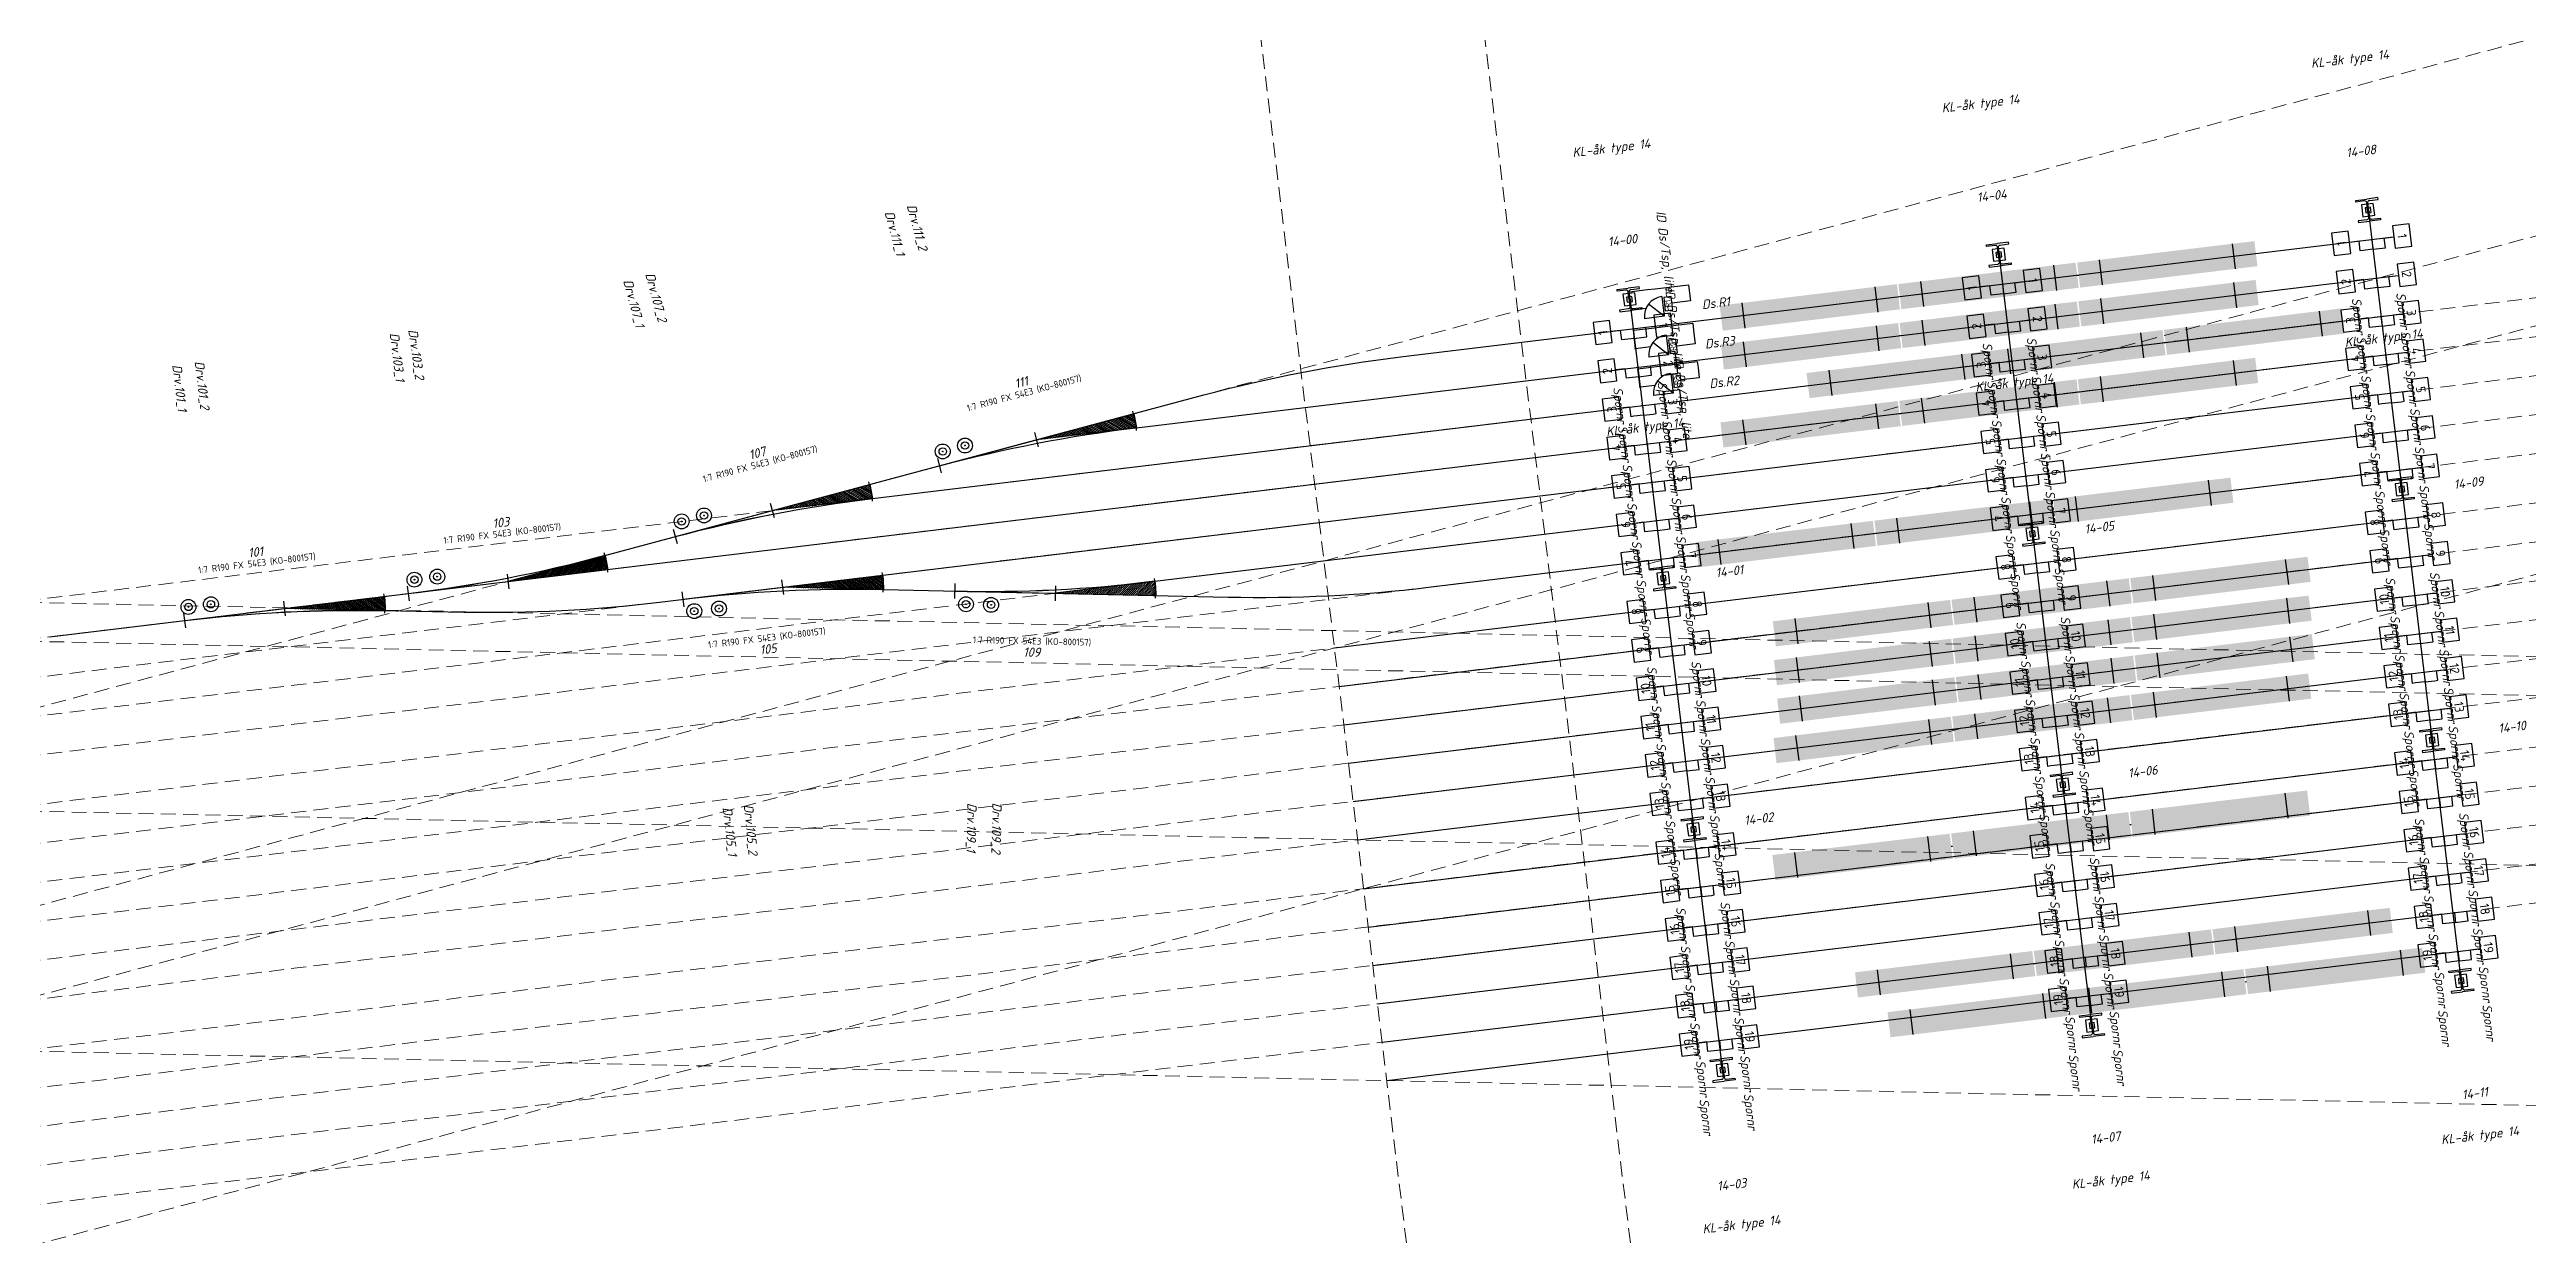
# Model space of a CAD drawing. Header units: metres. Extents: x -91 to 242, y 51 to 210.
import ezdxf
from ezdxf.enums import TextEntityAlignment as Align

# ---------------------------------------------------------------- set-up
doc = ezdxf.new("R2010")
doc.units = ezdxf.units.M
doc.linetypes.add('HIDDEN', pattern=[3, 2, -1])
doc.layers.get('0').update_dxf_attribs({"color": 211})
for name, color, linetype in [('3D_Tog', 211, 'Continuous'), ('JBTFE__INNSETTINGSPUNKT', 62, 'Continuous'), ('JBTOB__KO_SPV_SENTERLINJER', 62, 'Continuous')]:
    doc.layers.add(name, color=color, linetype=linetype)
for name, color, linetype, true_color in [('JBTKL__INFO', 4, 'Continuous', 0x00ffff), ('JBTKL__NAVN', 2, 'Continuous', 0xffff00), ('JBTKL_EH_AAK', 2, 'Continuous', 0xffff00), ('JBTKL_EH_MAS', 2, 'Continuous', 0xffff00), ('JBTOB__INFO', 4, 'Continuous', 0x00ffff), ('JBTOB__KO_SPV', 2, 'Continuous', 0xffff00), ('JBTOB__NAVN', 2, 'Continuous', 0xffff00), ('JBTOB__SPV_TYPE', 2, 'Continuous', 0xffff00), ('JBTOB_KO_SKT', 2, 'Continuous', 0xffff00), ('JBTOB_KO_SPO', 2, 'Continuous', 0xffff00), ('JBTOB_KO_SPV', 2, 'Continuous', 0xffff00), ('JBTSI__NAVN', 2, 'Continuous', 0xffff00), ('JBTSI_SA_DRV', 2, 'Continuous', 0xffff00), ('JBTSI_SA_MSS', 2, 'Continuous', 0xffff00), ('JBTSI_SA_SIG', 2, 'Continuous', 0xffff00), ('JBTUB__INFO', 4, 'Continuous', 0x00ffff), ('JBTUB__NAVN', 2, 'Continuous', 0xffff00), ('JBTUB_EH_FUN', 2, 'Continuous', 0xffff00)]:
    doc.layers.add(name, color=color, linetype=linetype, true_color=true_color)
doc.layers.add('NO_Hjelpelinje', color=12, linetype='HIDDEN', lineweight=0, plot=False)
doc.styles.add('ISO', font='iso3098.shx')

# ---------------------------------------------------------------- blocks, each defined once
blk = doc.blocks.new('NO-BN-2D-JBTKL-FUNDAMENT-BETONG-KL-BJELKEMAST-SENTRERT')
at = {"color": 0, "linetype": 'ByBlock', "lineweight": -2, "transparency": 16777216}
for points in [[(-0.8, -0.8), (0.8, -0.8), (0.8, 0.8), (-0.8, 0.8)], [(-0.35, -0.35), (0.35, -0.35), (0.35, 0.35), (-0.35, 0.35)]]:
    blk.add_lwpolyline(points, close=True, dxfattribs=at)
for centre, radius in [((-0.09534, 0.18711), 0.018), ((0, 0), 0.025), ((0.09534, 0.18711), 0.018), ((-0.09534, -0.18711), 0.018), ((0.09534, -0.18711), 0.018)]:
    blk.add_circle(centre, radius, dxfattribs=at)
blk = doc.blocks.new('NO-BN-2D-INSERTION-POINT')
at = {"layer": 'JBTFE__INNSETTINGSPUNKT', "linetype": 'ByBlock', "lineweight": -2, "transparency": 16777216}
for p, q in [((-0.05, 0), (0.05, 0)), ((0, -0.05), (0, 0.05))]:
    blk.add_line(p, q, dxfattribs=at)
blk.add_circle((0, 0), 0.05, dxfattribs=at)
blk = doc.blocks.new('*Z6')
at = {"color": 0, "linetype": 'ByBlock', "lineweight": -2, "transparency": 16777216}
for name in ['NO-BN-2D-JBTKL-FUNDAMENT-BETONG-KL-BJELKEMAST-SENTRERT', 'NO-BN-2D-INSERTION-POINT']:
    blk.add_blockref(name, (0, 0), dxfattribs=at)
at = {"layer": 'JBTUB__INFO', "color": 0, "linetype": 'ByBlock', "lineweight": -2, "transparency": 16777216, "style": 'ISO'}
blk.add_attdef('OBJEKTINFO', text='', height=0.9, rotation=270, dxfattribs=at).set_placement((-1.4, 30), align=Align.MIDDLE_CENTER)
at = {"layer": 'JBTUB__NAVN', "color": 0, "linetype": 'ByBlock', "lineweight": -2, "transparency": 16777216, "style": 'ISO', "oblique": 15}
blk.add_attdef('OBJEKTNAVN', text='', height=1.25, rotation=270, dxfattribs=at).set_placement((1.4, 30), align=Align.MIDDLE_CENTER)
blk = doc.blocks.new('*Z7')
at = {"color": 0, "linetype": 'ByBlock', "lineweight": -2, "transparency": 16777216}
for name in ['NO-BN-2D-JBTKL-FUNDAMENT-BETONG-KL-BJELKEMAST-SENTRERT', 'NO-BN-2D-INSERTION-POINT']:
    blk.add_blockref(name, (0, 0), dxfattribs=at)
at = {"layer": 'JBTUB__INFO', "color": 0, "linetype": 'ByBlock', "lineweight": -2, "transparency": 16777216, "style": 'ISO'}
blk.add_attdef('OBJEKTINFO', text='', height=0.9, rotation=270, dxfattribs=at).set_placement((-1.4, 30), align=Align.MIDDLE_CENTER)
at = {"layer": 'JBTUB__NAVN', "color": 0, "linetype": 'ByBlock', "lineweight": -2, "transparency": 16777216, "style": 'ISO', "oblique": 15}
blk.add_attdef('OBJEKTNAVN', text='', height=1.25, rotation=270, dxfattribs=at).set_placement((1.4, 30), align=Align.MIDDLE_CENTER)
blk = doc.blocks.new('*Z8')
at = {"color": 0, "linetype": 'ByBlock', "lineweight": -2, "transparency": 16777216, "rotation": 180}
blk.add_blockref('NO-BN-2D-JBTKL-FUNDAMENT-BETONG-KL-BJELKEMAST-SENTRERT', (0, 0), dxfattribs=at)
at = {"color": 0, "linetype": 'ByBlock', "lineweight": -2, "transparency": 16777216}
blk.add_blockref('NO-BN-2D-INSERTION-POINT', (0, 0), dxfattribs=at)
at = {"layer": 'JBTUB__INFO', "color": 0, "linetype": 'ByBlock', "lineweight": -2, "transparency": 16777216, "style": 'ISO'}
blk.add_attdef('OBJEKTINFO', text='', height=0.9, rotation=270, dxfattribs=at).set_placement((-1.4, -30), align=Align.MIDDLE_CENTER)
at = {"layer": 'JBTUB__NAVN', "color": 0, "linetype": 'ByBlock', "lineweight": -2, "transparency": 16777216, "style": 'ISO', "oblique": 15}
blk.add_attdef('OBJEKTNAVN', text='', height=1.25, rotation=270, dxfattribs=at).set_placement((1.4, -30), align=Align.MIDDLE_CENTER)
blk = doc.blocks.new('*Z9')
at = {"color": 0, "linetype": 'ByBlock', "lineweight": -2, "transparency": 16777216, "rotation": 180}
blk.add_blockref('NO-BN-2D-JBTKL-FUNDAMENT-BETONG-KL-BJELKEMAST-SENTRERT', (0, 0), dxfattribs=at)
at = {"color": 0, "linetype": 'ByBlock', "lineweight": -2, "transparency": 16777216}
blk.add_blockref('NO-BN-2D-INSERTION-POINT', (0, 0), dxfattribs=at)
at = {"layer": 'JBTUB__INFO', "color": 0, "linetype": 'ByBlock', "lineweight": -2, "transparency": 16777216, "style": 'ISO'}
blk.add_attdef('OBJEKTINFO', text='', height=0.9, rotation=270, dxfattribs=at).set_placement((-1.4, -30), align=Align.MIDDLE_CENTER)
at = {"layer": 'JBTUB__NAVN', "color": 0, "linetype": 'ByBlock', "lineweight": -2, "transparency": 16777216, "style": 'ISO', "oblique": 15}
blk.add_attdef('OBJEKTNAVN', text='', height=1.25, rotation=270, dxfattribs=at).set_placement((1.4, -30), align=Align.MIDDLE_CENTER)
blk = doc.blocks.new('NO-BN-2D-JBTKL-MAST-BJELKEMAST-NY')
at = {"color": 0, "linetype": 'ByBlock', "lineweight": -2, "transparency": 16777216, "flags": 128}
for points in [[(-0.07, 0), (-0.07, 1.02, 0.414214), (-0.32, 1.27), (-1.5, 1.27), (-1.5, 1.5), (0, 1.5)], [(-0.07, 0), (-0.07, -1.02, -0.414214), (-0.32, -1.27), (-1.5, -1.27), (-1.5, -1.5), (0, -1.5)], [(0.07, 0), (0.07, 1.02, -0.414214), (0.32, 1.27), (1.5, 1.27), (1.5, 1.5), (0, 1.5)], [(0.07, 0), (0.07, -1.02, 0.414214), (0.32, -1.27), (1.5, -1.27), (1.5, -1.5), (0, -1.5)]]:
    blk.add_lwpolyline(points, format="xyb", dxfattribs=at)
blk = doc.blocks.new('*Z11')
at = {"color": 0, "linetype": 'ByBlock', "lineweight": -2, "transparency": 16777216, "rotation": 179.9995836558131}
blk.add_blockref('NO-BN-2D-JBTKL-MAST-BJELKEMAST-NY', (0, 0), dxfattribs=at)
at = {"color": 0, "linetype": 'ByBlock', "lineweight": -2, "transparency": 16777216}
blk.add_blockref('NO-BN-2D-INSERTION-POINT', (0, 0), dxfattribs=at)
at = {"layer": 'JBTKL__INFO', "linetype": 'ByBlock', "lineweight": -2, "transparency": 16777216, "style": 'ISO'}
blk.add_attdef('SPENNLENGDE', text='', height=0.9, dxfattribs=at).set_placement((-15, -5), align=Align.MIDDLE_CENTER)
at = {"layer": 'JBTKL__INFO', "color": 0, "linetype": 'ByBlock', "lineweight": -2, "transparency": 16777216, "style": 'ISO'}
blk.add_attdef('OBJEKTINFO', text='', height=0.9, dxfattribs=at).set_placement((0, -11), align=Align.MIDDLE_CENTER)
at = {"layer": 'JBTKL__NAVN', "color": 0, "linetype": 'ByBlock', "lineweight": -2, "transparency": 16777216, "style": 'ISO', "oblique": 15}
blk.add_attdef('OBJEKTNAVN', text='', height=1.25, dxfattribs=at).set_placement((0, -8), align=Align.MIDDLE_CENTER)
blk = doc.blocks.new('*Z12')
at = {"color": 0, "linetype": 'ByBlock', "lineweight": -2, "transparency": 16777216}
for name in ['NO-BN-2D-JBTKL-MAST-BJELKEMAST-NY', 'NO-BN-2D-INSERTION-POINT']:
    blk.add_blockref(name, (0, 0), dxfattribs=at)
at = {"layer": 'JBTKL__INFO', "color": 0, "linetype": 'ByBlock', "lineweight": -2, "transparency": 16777216, "style": 'ISO'}
blk.add_attdef('OBJEKTINFO', text='', height=0.9, dxfattribs=at).set_placement((0, 11), align=Align.MIDDLE_CENTER)
at = {"layer": 'JBTKL__INFO', "linetype": 'ByBlock', "lineweight": -2, "transparency": 16777216, "style": 'ISO'}
blk.add_attdef('SPENNLENGDE', text='', height=0.9, dxfattribs=at).set_placement((-15, 5), align=Align.MIDDLE_CENTER)
at = {"layer": 'JBTKL__NAVN', "color": 0, "linetype": 'ByBlock', "lineweight": -2, "transparency": 16777216, "style": 'ISO', "oblique": 15}
blk.add_attdef('OBJEKTNAVN', text='', height=1.25, dxfattribs=at).set_placement((0, 8), align=Align.MIDDLE_CENTER)
blk = doc.blocks.new('*Z13')
at = {"color": 0, "linetype": 'ByBlock', "lineweight": -2, "transparency": 16777216, "rotation": 180}
blk.add_blockref('NO-BN-2D-JBTKL-MAST-BJELKEMAST-NY', (0, 0), dxfattribs=at)
at = {"color": 0, "linetype": 'ByBlock', "lineweight": -2, "transparency": 16777216}
blk.add_blockref('NO-BN-2D-INSERTION-POINT', (0, 0), dxfattribs=at)
at = {"layer": 'JBTKL__INFO', "linetype": 'ByBlock', "lineweight": -2, "transparency": 16777216, "style": 'ISO'}
blk.add_attdef('SPENNLENGDE', text='', height=0.9, dxfattribs=at).set_placement((-15, -5), align=Align.MIDDLE_CENTER)
at = {"layer": 'JBTKL__INFO', "color": 0, "linetype": 'ByBlock', "lineweight": -2, "transparency": 16777216, "style": 'ISO'}
blk.add_attdef('OBJEKTINFO', text='', height=0.9, dxfattribs=at).set_placement((0, -11), align=Align.MIDDLE_CENTER)
at = {"layer": 'JBTKL__NAVN', "color": 0, "linetype": 'ByBlock', "lineweight": -2, "transparency": 16777216, "style": 'ISO', "oblique": 15}
blk.add_attdef('OBJEKTNAVN', text='', height=1.25, dxfattribs=at).set_placement((0, -8), align=Align.MIDDLE_CENTER)
blk = doc.blocks.new('NO-BN-2D-JBTKL-AAK-39000')
at = {"color": 0, "linetype": 'ByBlock', "lineweight": -2, "transparency": 16777216}
blk.add_line((0, 0), (0, -39), dxfattribs=at)
blk = doc.blocks.new('*Z14')
at = {"color": 0, "linetype": 'ByBlock', "lineweight": -2, "transparency": 16777216}
for name in ['NO-BN-2D-INSERTION-POINT', 'NO-BN-2D-JBTKL-AAK-39000']:
    blk.add_blockref(name, (0, 0), dxfattribs=at)
at = {"layer": 'JBTKL__INFO', "linetype": 'ByBlock', "lineweight": -2, "transparency": 16777216, "style": 'ISO'}
blk.add_attdef('OBJEKTINFO', text='', height=0.9, dxfattribs=at).set_placement((0, 24), align=Align.MIDDLE_CENTER)
at = {"layer": 'JBTKL__NAVN', "color": 0, "linetype": 'ByBlock', "lineweight": -2, "transparency": 16777216, "style": 'ISO', "oblique": 15}
blk.add_attdef('OBJEKTNAVN', text='', height=1.25, dxfattribs=at).set_placement((0, 20), align=Align.MIDDLE_CENTER)
blk = doc.blocks.new('NO-BN-2D-JBTKL-AAK-35000')
at = {"color": 0, "linetype": 'ByBlock', "lineweight": -2, "transparency": 16777216}
blk.add_line((0, 0), (0, -35), dxfattribs=at)
blk = doc.blocks.new('*Z15')
at = {"color": 0, "linetype": 'ByBlock', "lineweight": -2, "transparency": 16777216}
for name in ['NO-BN-2D-INSERTION-POINT', 'NO-BN-2D-JBTKL-AAK-35000']:
    blk.add_blockref(name, (0, 0), dxfattribs=at)
at = {"layer": 'JBTKL__INFO', "linetype": 'ByBlock', "lineweight": -2, "transparency": 16777216, "style": 'ISO'}
blk.add_attdef('OBJEKTINFO', text='', height=0.9, dxfattribs=at).set_placement((0, 24), align=Align.MIDDLE_CENTER)
at = {"layer": 'JBTKL__NAVN', "color": 0, "linetype": 'ByBlock', "lineweight": -2, "transparency": 16777216, "style": 'ISO', "oblique": 15}
blk.add_attdef('OBJEKTNAVN', text='', height=1.25, dxfattribs=at).set_placement((0, 20), align=Align.MIDDLE_CENTER)
blk = doc.blocks.new('*Z18')
at = {"color": 0, "linetype": 'ByBlock', "lineweight": -2, "transparency": 16777216, "rotation": 180}
blk.add_blockref('NO-BN-2D-JBTKL-AAK-35000', (0, 0), dxfattribs=at)
at = {"color": 0, "linetype": 'ByBlock', "lineweight": -2, "transparency": 16777216}
blk.add_blockref('NO-BN-2D-INSERTION-POINT', (0, 0), dxfattribs=at)
at = {"layer": 'JBTKL__INFO', "linetype": 'ByBlock', "lineweight": -2, "transparency": 16777216, "style": 'ISO'}
blk.add_attdef('OBJEKTINFO', text='', height=0.9, dxfattribs=at).set_placement((0, 24), align=Align.MIDDLE_CENTER)
at = {"layer": 'JBTKL__NAVN', "color": 0, "linetype": 'ByBlock', "lineweight": -2, "transparency": 16777216, "style": 'ISO', "oblique": 15}
blk.add_attdef('OBJEKTNAVN', text='', height=1.25, dxfattribs=at).set_placement((0, 20), align=Align.MIDDLE_CENTER)
blk = doc.blocks.new('*Z19')
at = {"color": 0, "linetype": 'ByBlock', "lineweight": -2, "transparency": 16777216, "rotation": 180}
blk.add_blockref('NO-BN-2D-JBTKL-AAK-35000', (0, 0), dxfattribs=at)
at = {"color": 0, "linetype": 'ByBlock', "lineweight": -2, "transparency": 16777216}
blk.add_blockref('NO-BN-2D-INSERTION-POINT', (0, 0), dxfattribs=at)
at = {"layer": 'JBTKL__INFO', "linetype": 'ByBlock', "lineweight": -2, "transparency": 16777216, "style": 'ISO'}
blk.add_attdef('OBJEKTINFO', text='', height=0.9, dxfattribs=at).set_placement((0, 24), align=Align.MIDDLE_CENTER)
at = {"layer": 'JBTKL__NAVN', "color": 0, "linetype": 'ByBlock', "lineweight": -2, "transparency": 16777216, "style": 'ISO', "oblique": 15}
blk.add_attdef('OBJEKTNAVN', text='', height=1.25, dxfattribs=at).set_placement((0, 20), align=Align.MIDDLE_CENTER)
blk = doc.blocks.new('*Z20')
at = {"color": 0, "linetype": 'ByBlock', "lineweight": -2, "transparency": 16777216}
for name in ['NO-BN-2D-JBTKL-FUNDAMENT-BETONG-KL-BJELKEMAST-SENTRERT', 'NO-BN-2D-INSERTION-POINT']:
    blk.add_blockref(name, (0, 0), dxfattribs=at)
at = {"layer": 'JBTUB__INFO', "color": 0, "linetype": 'ByBlock', "lineweight": -2, "transparency": 16777216, "style": 'ISO'}
blk.add_attdef('OBJEKTINFO', text='', height=0.9, rotation=270, dxfattribs=at).set_placement((-1.4, 30), align=Align.MIDDLE_CENTER)
at = {"layer": 'JBTUB__NAVN', "color": 0, "linetype": 'ByBlock', "lineweight": -2, "transparency": 16777216, "style": 'ISO', "oblique": 15}
blk.add_attdef('OBJEKTNAVN', text='', height=1.25, rotation=270, dxfattribs=at).set_placement((1.4, 30), align=Align.MIDDLE_CENTER)
blk = doc.blocks.new('*Z21')
at = {"color": 0, "linetype": 'ByBlock', "lineweight": -2, "transparency": 16777216}
for name in ['NO-BN-2D-INSERTION-POINT', 'NO-BN-2D-JBTKL-AAK-35000']:
    blk.add_blockref(name, (0, 0), dxfattribs=at)
at = {"layer": 'JBTKL__INFO', "linetype": 'ByBlock', "lineweight": -2, "transparency": 16777216, "style": 'ISO'}
blk.add_attdef('OBJEKTINFO', text='', height=0.9, dxfattribs=at).set_placement((0, 24), align=Align.MIDDLE_CENTER)
at = {"layer": 'JBTKL__NAVN', "color": 0, "linetype": 'ByBlock', "lineweight": -2, "transparency": 16777216, "style": 'ISO', "oblique": 15}
blk.add_attdef('OBJEKTNAVN', text='', height=1.25, dxfattribs=at).set_placement((0, 20), align=Align.MIDDLE_CENTER)
blk = doc.blocks.new('*Z22')
at = {"color": 0, "linetype": 'ByBlock', "lineweight": -2, "transparency": 16777216}
for name in ['NO-BN-2D-JBTKL-FUNDAMENT-BETONG-KL-BJELKEMAST-SENTRERT', 'NO-BN-2D-INSERTION-POINT']:
    blk.add_blockref(name, (0, 0), dxfattribs=at)
at = {"layer": 'JBTUB__INFO', "color": 0, "linetype": 'ByBlock', "lineweight": -2, "transparency": 16777216, "style": 'ISO'}
blk.add_attdef('OBJEKTINFO', text='', height=0.9, rotation=270, dxfattribs=at).set_placement((-1.4, 30), align=Align.MIDDLE_CENTER)
at = {"layer": 'JBTUB__NAVN', "color": 0, "linetype": 'ByBlock', "lineweight": -2, "transparency": 16777216, "style": 'ISO', "oblique": 15}
blk.add_attdef('OBJEKTNAVN', text='', height=1.25, rotation=270, dxfattribs=at).set_placement((1.4, 30), align=Align.MIDDLE_CENTER)
blk = doc.blocks.new('*Z23')
at = {"color": 0, "linetype": 'ByBlock', "lineweight": -2, "transparency": 16777216}
for name in ['NO-BN-2D-JBTKL-MAST-BJELKEMAST-NY', 'NO-BN-2D-INSERTION-POINT']:
    blk.add_blockref(name, (0, 0), dxfattribs=at)
at = {"layer": 'JBTKL__INFO', "color": 0, "linetype": 'ByBlock', "lineweight": -2, "transparency": 16777216, "style": 'ISO'}
blk.add_attdef('OBJEKTINFO', text='', height=0.9, dxfattribs=at).set_placement((0, 11), align=Align.MIDDLE_CENTER)
at = {"layer": 'JBTKL__INFO', "linetype": 'ByBlock', "lineweight": -2, "transparency": 16777216, "style": 'ISO'}
blk.add_attdef('SPENNLENGDE', text='', height=0.9, dxfattribs=at).set_placement((15, 5), align=Align.MIDDLE_CENTER)
at = {"layer": 'JBTKL__NAVN', "color": 0, "linetype": 'ByBlock', "lineweight": -2, "transparency": 16777216, "style": 'ISO', "oblique": 15}
blk.add_attdef('OBJEKTNAVN', text='', height=1.25, dxfattribs=at).set_placement((0, 8), align=Align.MIDDLE_CENTER)
blk = doc.blocks.new('*Z24')
at = {"color": 0, "linetype": 'ByBlock', "lineweight": -2, "transparency": 16777216}
for name in ['NO-BN-2D-INSERTION-POINT', 'NO-BN-2D-JBTKL-AAK-39000']:
    blk.add_blockref(name, (0, 0), dxfattribs=at)
at = {"layer": 'JBTKL__INFO', "linetype": 'ByBlock', "lineweight": -2, "transparency": 16777216, "style": 'ISO'}
blk.add_attdef('OBJEKTINFO', text='', height=0.9, dxfattribs=at).set_placement((0, 24), align=Align.MIDDLE_CENTER)
at = {"layer": 'JBTKL__NAVN', "color": 0, "linetype": 'ByBlock', "lineweight": -2, "transparency": 16777216, "style": 'ISO', "oblique": 15}
blk.add_attdef('OBJEKTNAVN', text='', height=1.25, dxfattribs=at).set_placement((0, 20), align=Align.MIDDLE_CENTER)
blk = doc.blocks.new('*Z25')
at = {"color": 0, "linetype": 'ByBlock', "lineweight": -2, "transparency": 16777216, "rotation": 180}
blk.add_blockref('NO-BN-2D-JBTKL-FUNDAMENT-BETONG-KL-BJELKEMAST-SENTRERT', (0, 0), dxfattribs=at)
at = {"color": 0, "linetype": 'ByBlock', "lineweight": -2, "transparency": 16777216}
blk.add_blockref('NO-BN-2D-INSERTION-POINT', (0, 0), dxfattribs=at)
at = {"layer": 'JBTUB__INFO', "color": 0, "linetype": 'ByBlock', "lineweight": -2, "transparency": 16777216, "style": 'ISO'}
blk.add_attdef('OBJEKTINFO', text='', height=0.9, rotation=270, dxfattribs=at).set_placement((-1.4, 30), align=Align.MIDDLE_CENTER)
at = {"layer": 'JBTUB__NAVN', "color": 0, "linetype": 'ByBlock', "lineweight": -2, "transparency": 16777216, "style": 'ISO', "oblique": 15}
blk.add_attdef('OBJEKTNAVN', text='', height=1.25, rotation=270, dxfattribs=at).set_placement((1.4, 30), align=Align.MIDDLE_CENTER)
blk = doc.blocks.new('*Z26')
at = {"color": 0, "linetype": 'ByBlock', "lineweight": -2, "transparency": 16777216, "rotation": 180}
blk.add_blockref('NO-BN-2D-JBTKL-FUNDAMENT-BETONG-KL-BJELKEMAST-SENTRERT', (0, 0), dxfattribs=at)
at = {"color": 0, "linetype": 'ByBlock', "lineweight": -2, "transparency": 16777216}
blk.add_blockref('NO-BN-2D-INSERTION-POINT', (0, 0), dxfattribs=at)
at = {"layer": 'JBTUB__INFO', "color": 0, "linetype": 'ByBlock', "lineweight": -2, "transparency": 16777216, "style": 'ISO'}
blk.add_attdef('OBJEKTINFO', text='', height=0.9, rotation=270, dxfattribs=at).set_placement((-1.4, 30), align=Align.MIDDLE_CENTER)
at = {"layer": 'JBTUB__NAVN', "color": 0, "linetype": 'ByBlock', "lineweight": -2, "transparency": 16777216, "style": 'ISO', "oblique": 15}
blk.add_attdef('OBJEKTNAVN', text='', height=1.25, rotation=270, dxfattribs=at).set_placement((1.4, 30), align=Align.MIDDLE_CENTER)
blk = doc.blocks.new('*Z27')
at = {"color": 0, "linetype": 'ByBlock', "lineweight": -2, "transparency": 16777216, "rotation": 180}
blk.add_blockref('NO-BN-2D-JBTKL-MAST-BJELKEMAST-NY', (0, 0), dxfattribs=at)
at = {"color": 0, "linetype": 'ByBlock', "lineweight": -2, "transparency": 16777216}
blk.add_blockref('NO-BN-2D-INSERTION-POINT', (0, 0), dxfattribs=at)
at = {"layer": 'JBTKL__INFO', "color": 0, "linetype": 'ByBlock', "lineweight": -2, "transparency": 16777216, "style": 'ISO'}
blk.add_attdef('OBJEKTINFO', text='', height=0.9, dxfattribs=at).set_placement((0, 11), align=Align.MIDDLE_CENTER)
at = {"layer": 'JBTKL__INFO', "linetype": 'ByBlock', "lineweight": -2, "transparency": 16777216, "style": 'ISO'}
blk.add_attdef('SPENNLENGDE', text='', height=0.9, dxfattribs=at).set_placement((15, 5), align=Align.MIDDLE_CENTER)
at = {"layer": 'JBTKL__NAVN', "color": 0, "linetype": 'ByBlock', "lineweight": -2, "transparency": 16777216, "style": 'ISO', "oblique": 15}
blk.add_attdef('OBJEKTNAVN', text='', height=1.25, dxfattribs=at).set_placement((0, 8), align=Align.MIDDLE_CENTER)
blk = doc.blocks.new('*Z28')
at = {"color": 0, "linetype": 'ByBlock', "lineweight": -2, "transparency": 16777216, "rotation": 179.9995836558131}
blk.add_blockref('NO-BN-2D-JBTKL-MAST-BJELKEMAST-NY', (0, 0), dxfattribs=at)
at = {"color": 0, "linetype": 'ByBlock', "lineweight": -2, "transparency": 16777216}
blk.add_blockref('NO-BN-2D-INSERTION-POINT', (0, 0), dxfattribs=at)
at = {"layer": 'JBTKL__INFO', "color": 0, "linetype": 'ByBlock', "lineweight": -2, "transparency": 16777216, "style": 'ISO'}
blk.add_attdef('OBJEKTINFO', text='', height=0.9, dxfattribs=at).set_placement((0, 11), align=Align.MIDDLE_CENTER)
at = {"layer": 'JBTKL__INFO', "linetype": 'ByBlock', "lineweight": -2, "transparency": 16777216, "style": 'ISO'}
blk.add_attdef('SPENNLENGDE', text='', height=0.9, dxfattribs=at).set_placement((15, 5), align=Align.MIDDLE_CENTER)
at = {"layer": 'JBTKL__NAVN', "color": 0, "linetype": 'ByBlock', "lineweight": -2, "transparency": 16777216, "style": 'ISO', "oblique": 15}
blk.add_attdef('OBJEKTNAVN', text='', height=1.25, dxfattribs=at).set_placement((0, 8), align=Align.MIDDLE_CENTER)
blk = doc.blocks.new('*Z29')
at = {"color": 0, "linetype": 'ByBlock', "lineweight": -2, "transparency": 16777216}
for name in ['NO-BN-2D-JBTKL-MAST-BJELKEMAST-NY', 'NO-BN-2D-INSERTION-POINT']:
    blk.add_blockref(name, (0, 0), dxfattribs=at)
at = {"layer": 'JBTKL__INFO', "color": 0, "linetype": 'ByBlock', "lineweight": -2, "transparency": 16777216, "style": 'ISO'}
blk.add_attdef('OBJEKTINFO', text='', height=0.9, dxfattribs=at).set_placement((0, 11), align=Align.MIDDLE_CENTER)
at = {"layer": 'JBTKL__INFO', "linetype": 'ByBlock', "lineweight": -2, "transparency": 16777216, "style": 'ISO'}
blk.add_attdef('SPENNLENGDE', text='', height=0.9, dxfattribs=at).set_placement((15, 5), align=Align.MIDDLE_CENTER)
at = {"layer": 'JBTKL__NAVN', "color": 0, "linetype": 'ByBlock', "lineweight": -2, "transparency": 16777216, "style": 'ISO', "oblique": 15}
blk.add_attdef('OBJEKTNAVN', text='', height=1.25, dxfattribs=at).set_placement((0, 8), align=Align.MIDDLE_CENTER)
blk = doc.blocks.new('*Z30')
at = {"color": 0, "linetype": 'ByBlock', "lineweight": -2, "transparency": 16777216, "rotation": 180}
blk.add_blockref('NO-BN-2D-JBTKL-AAK-35000', (0, 0), dxfattribs=at)
at = {"color": 0, "linetype": 'ByBlock', "lineweight": -2, "transparency": 16777216}
blk.add_blockref('NO-BN-2D-INSERTION-POINT', (0, 0), dxfattribs=at)
at = {"layer": 'JBTKL__INFO', "linetype": 'ByBlock', "lineweight": -2, "transparency": 16777216, "style": 'ISO'}
blk.add_attdef('OBJEKTINFO', text='', height=0.9, dxfattribs=at).set_placement((0, 24), align=Align.MIDDLE_CENTER)
at = {"layer": 'JBTKL__NAVN', "color": 0, "linetype": 'ByBlock', "lineweight": -2, "transparency": 16777216, "style": 'ISO', "oblique": 15}
blk.add_attdef('OBJEKTNAVN', text='', height=1.25, dxfattribs=at).set_placement((0, 20), align=Align.MIDDLE_CENTER)
blk = doc.blocks.new('*Z31')
at = {"color": 0, "linetype": 'ByBlock', "lineweight": -2, "transparency": 16777216}
for name in ['NO-BN-2D-JBTKL-FUNDAMENT-BETONG-KL-BJELKEMAST-SENTRERT', 'NO-BN-2D-INSERTION-POINT']:
    blk.add_blockref(name, (0, 0), dxfattribs=at)
at = {"layer": 'JBTUB__INFO', "color": 0, "linetype": 'ByBlock', "lineweight": -2, "transparency": 16777216, "style": 'ISO'}
blk.add_attdef('OBJEKTINFO', text='', height=0.9, rotation=270, dxfattribs=at).set_placement((-1.4, 30), align=Align.MIDDLE_CENTER)
at = {"layer": 'JBTUB__NAVN', "color": 0, "linetype": 'ByBlock', "lineweight": -2, "transparency": 16777216, "style": 'ISO', "oblique": 15}
blk.add_attdef('OBJEKTNAVN', text='', height=1.25, rotation=270, dxfattribs=at).set_placement((1.4, 30), align=Align.MIDDLE_CENTER)
blk = doc.blocks.new('*Z32')
at = {"color": 0, "linetype": 'ByBlock', "lineweight": -2, "transparency": 16777216}
for name in ['NO-BN-2D-INSERTION-POINT', 'NO-BN-2D-JBTKL-AAK-35000']:
    blk.add_blockref(name, (0, 0), dxfattribs=at)
at = {"layer": 'JBTKL__INFO', "linetype": 'ByBlock', "lineweight": -2, "transparency": 16777216, "style": 'ISO'}
blk.add_attdef('OBJEKTINFO', text='', height=0.9, dxfattribs=at).set_placement((0, 24), align=Align.MIDDLE_CENTER)
at = {"layer": 'JBTKL__NAVN', "color": 0, "linetype": 'ByBlock', "lineweight": -2, "transparency": 16777216, "style": 'ISO', "oblique": 15}
blk.add_attdef('OBJEKTNAVN', text='', height=1.25, dxfattribs=at).set_placement((0, 20), align=Align.MIDDLE_CENTER)
blk = doc.blocks.new('*Z33')
at = {"color": 0, "linetype": 'ByBlock', "lineweight": -2, "transparency": 16777216}
for name in ['NO-BN-2D-JBTKL-FUNDAMENT-BETONG-KL-BJELKEMAST-SENTRERT', 'NO-BN-2D-INSERTION-POINT']:
    blk.add_blockref(name, (0, 0), dxfattribs=at)
at = {"layer": 'JBTUB__INFO', "color": 0, "linetype": 'ByBlock', "lineweight": -2, "transparency": 16777216, "style": 'ISO'}
blk.add_attdef('OBJEKTINFO', text='', height=0.9, rotation=270, dxfattribs=at).set_placement((-1.4, 30), align=Align.MIDDLE_CENTER)
at = {"layer": 'JBTUB__NAVN', "color": 0, "linetype": 'ByBlock', "lineweight": -2, "transparency": 16777216, "style": 'ISO', "oblique": 15}
blk.add_attdef('OBJEKTNAVN', text='', height=1.25, rotation=270, dxfattribs=at).set_placement((1.4, 30), align=Align.MIDDLE_CENTER)
blk = doc.blocks.new('*Z34')
at = {"color": 0, "linetype": 'ByBlock', "lineweight": -2, "transparency": 16777216}
for name in ['NO-BN-2D-JBTKL-MAST-BJELKEMAST-NY', 'NO-BN-2D-INSERTION-POINT']:
    blk.add_blockref(name, (0, 0), dxfattribs=at)
at = {"layer": 'JBTKL__INFO', "color": 0, "linetype": 'ByBlock', "lineweight": -2, "transparency": 16777216, "style": 'ISO'}
blk.add_attdef('OBJEKTINFO', text='', height=0.9, dxfattribs=at).set_placement((0, 11), align=Align.MIDDLE_CENTER)
at = {"layer": 'JBTKL__INFO', "linetype": 'ByBlock', "lineweight": -2, "transparency": 16777216, "style": 'ISO'}
blk.add_attdef('SPENNLENGDE', text='', height=0.9, dxfattribs=at).set_placement((15, 5), align=Align.MIDDLE_CENTER)
at = {"layer": 'JBTKL__NAVN', "color": 0, "linetype": 'ByBlock', "lineweight": -2, "transparency": 16777216, "style": 'ISO', "oblique": 15}
blk.add_attdef('OBJEKTNAVN', text='', height=1.25, dxfattribs=at).set_placement((0, 8), align=Align.MIDDLE_CENTER)
blk = doc.blocks.new('*Z35')
at = {"color": 0, "linetype": 'ByBlock', "lineweight": -2, "transparency": 16777216}
for name in ['NO-BN-2D-INSERTION-POINT', 'NO-BN-2D-JBTKL-AAK-39000']:
    blk.add_blockref(name, (0, 0), dxfattribs=at)
at = {"layer": 'JBTKL__INFO', "linetype": 'ByBlock', "lineweight": -2, "transparency": 16777216, "style": 'ISO'}
blk.add_attdef('OBJEKTINFO', text='', height=0.9, dxfattribs=at).set_placement((0, 24), align=Align.MIDDLE_CENTER)
at = {"layer": 'JBTKL__NAVN', "color": 0, "linetype": 'ByBlock', "lineweight": -2, "transparency": 16777216, "style": 'ISO', "oblique": 15}
blk.add_attdef('OBJEKTNAVN', text='', height=1.25, dxfattribs=at).set_placement((0, 20), align=Align.MIDDLE_CENTER)
blk = doc.blocks.new('*Z36')
at = {"color": 0, "linetype": 'ByBlock', "lineweight": -2, "transparency": 16777216, "rotation": 180}
blk.add_blockref('NO-BN-2D-JBTKL-FUNDAMENT-BETONG-KL-BJELKEMAST-SENTRERT', (0, 0), dxfattribs=at)
at = {"color": 0, "linetype": 'ByBlock', "lineweight": -2, "transparency": 16777216}
blk.add_blockref('NO-BN-2D-INSERTION-POINT', (0, 0), dxfattribs=at)
at = {"layer": 'JBTUB__INFO', "color": 0, "linetype": 'ByBlock', "lineweight": -2, "transparency": 16777216, "style": 'ISO'}
blk.add_attdef('OBJEKTINFO', text='', height=0.9, rotation=270, dxfattribs=at).set_placement((-1.4, 30), align=Align.MIDDLE_CENTER)
at = {"layer": 'JBTUB__NAVN', "color": 0, "linetype": 'ByBlock', "lineweight": -2, "transparency": 16777216, "style": 'ISO', "oblique": 15}
blk.add_attdef('OBJEKTNAVN', text='', height=1.25, rotation=270, dxfattribs=at).set_placement((1.4, 30), align=Align.MIDDLE_CENTER)
blk = doc.blocks.new('*Z37')
at = {"color": 0, "linetype": 'ByBlock', "lineweight": -2, "transparency": 16777216, "rotation": 180}
blk.add_blockref('NO-BN-2D-JBTKL-FUNDAMENT-BETONG-KL-BJELKEMAST-SENTRERT', (0, 0), dxfattribs=at)
at = {"color": 0, "linetype": 'ByBlock', "lineweight": -2, "transparency": 16777216}
blk.add_blockref('NO-BN-2D-INSERTION-POINT', (0, 0), dxfattribs=at)
at = {"layer": 'JBTUB__INFO', "color": 0, "linetype": 'ByBlock', "lineweight": -2, "transparency": 16777216, "style": 'ISO'}
blk.add_attdef('OBJEKTINFO', text='', height=0.9, rotation=270, dxfattribs=at).set_placement((-1.4, 30), align=Align.MIDDLE_CENTER)
at = {"layer": 'JBTUB__NAVN', "color": 0, "linetype": 'ByBlock', "lineweight": -2, "transparency": 16777216, "style": 'ISO', "oblique": 15}
blk.add_attdef('OBJEKTNAVN', text='', height=1.25, rotation=270, dxfattribs=at).set_placement((1.4, 30), align=Align.MIDDLE_CENTER)
blk = doc.blocks.new('*Z38')
at = {"color": 0, "linetype": 'ByBlock', "lineweight": -2, "transparency": 16777216, "rotation": 180}
blk.add_blockref('NO-BN-2D-JBTKL-MAST-BJELKEMAST-NY', (0, 0), dxfattribs=at)
at = {"color": 0, "linetype": 'ByBlock', "lineweight": -2, "transparency": 16777216}
blk.add_blockref('NO-BN-2D-INSERTION-POINT', (0, 0), dxfattribs=at)
at = {"layer": 'JBTKL__INFO', "color": 0, "linetype": 'ByBlock', "lineweight": -2, "transparency": 16777216, "style": 'ISO'}
blk.add_attdef('OBJEKTINFO', text='', height=0.9, dxfattribs=at).set_placement((0, 11), align=Align.MIDDLE_CENTER)
at = {"layer": 'JBTKL__INFO', "linetype": 'ByBlock', "lineweight": -2, "transparency": 16777216, "style": 'ISO'}
blk.add_attdef('SPENNLENGDE', text='', height=0.9, dxfattribs=at).set_placement((15, 5), align=Align.MIDDLE_CENTER)
at = {"layer": 'JBTKL__NAVN', "color": 0, "linetype": 'ByBlock', "lineweight": -2, "transparency": 16777216, "style": 'ISO', "oblique": 15}
blk.add_attdef('OBJEKTNAVN', text='', height=1.25, dxfattribs=at).set_placement((0, 8), align=Align.MIDDLE_CENTER)
blk = doc.blocks.new('*Z39')
at = {"color": 0, "linetype": 'ByBlock', "lineweight": -2, "transparency": 16777216, "rotation": 179.9995836558131}
blk.add_blockref('NO-BN-2D-JBTKL-MAST-BJELKEMAST-NY', (0, 0), dxfattribs=at)
at = {"color": 0, "linetype": 'ByBlock', "lineweight": -2, "transparency": 16777216}
blk.add_blockref('NO-BN-2D-INSERTION-POINT', (0, 0), dxfattribs=at)
at = {"layer": 'JBTKL__INFO', "color": 0, "linetype": 'ByBlock', "lineweight": -2, "transparency": 16777216, "style": 'ISO'}
blk.add_attdef('OBJEKTINFO', text='', height=0.9, dxfattribs=at).set_placement((0, 11), align=Align.MIDDLE_CENTER)
at = {"layer": 'JBTKL__INFO', "linetype": 'ByBlock', "lineweight": -2, "transparency": 16777216, "style": 'ISO'}
blk.add_attdef('SPENNLENGDE', text='', height=0.9, dxfattribs=at).set_placement((15, 5), align=Align.MIDDLE_CENTER)
at = {"layer": 'JBTKL__NAVN', "color": 0, "linetype": 'ByBlock', "lineweight": -2, "transparency": 16777216, "style": 'ISO', "oblique": 15}
blk.add_attdef('OBJEKTNAVN', text='', height=1.25, dxfattribs=at).set_placement((0, 8), align=Align.MIDDLE_CENTER)
blk = doc.blocks.new('*Z40')
at = {"color": 0, "linetype": 'ByBlock', "lineweight": -2, "transparency": 16777216}
for name in ['NO-BN-2D-JBTKL-MAST-BJELKEMAST-NY', 'NO-BN-2D-INSERTION-POINT']:
    blk.add_blockref(name, (0, 0), dxfattribs=at)
at = {"layer": 'JBTKL__INFO', "color": 0, "linetype": 'ByBlock', "lineweight": -2, "transparency": 16777216, "style": 'ISO'}
blk.add_attdef('OBJEKTINFO', text='', height=0.9, dxfattribs=at).set_placement((0, 11), align=Align.MIDDLE_CENTER)
at = {"layer": 'JBTKL__INFO', "linetype": 'ByBlock', "lineweight": -2, "transparency": 16777216, "style": 'ISO'}
blk.add_attdef('SPENNLENGDE', text='', height=0.9, dxfattribs=at).set_placement((15, 5), align=Align.MIDDLE_CENTER)
at = {"layer": 'JBTKL__NAVN', "color": 0, "linetype": 'ByBlock', "lineweight": -2, "transparency": 16777216, "style": 'ISO', "oblique": 15}
blk.add_attdef('OBJEKTNAVN', text='', height=1.25, dxfattribs=at).set_placement((0, 8), align=Align.MIDDLE_CENTER)
blk = doc.blocks.new('NO-BN-2D-JBTSI-SKILT-KJOERENDE-SPORNUMMER')
at = {"color": 0, "linetype": 'ByBlock', "lineweight": -2, "transparency": 16777216}
blk.add_lwpolyline([(-1.5, 0), (1.5, 0), (1.5, 2.25), (-1.5, 2.25)], close=True, dxfattribs=at)
at = {"color": 0, "linetype": 'ByBlock', "lineweight": -2, "transparency": 16777216, "style": 'ISO'}
blk.add_attdef('SPORNUMMER', text='', height=1.25, dxfattribs=at).set_placement((0, 1.125), align=Align.MIDDLE_CENTER)
blk = doc.blocks.new('*Z60')
at = {"layer": 'JBTOB_KO_SKT'}
blk.add_lwpolyline([(0, 0), (0, -1.3), (1.3, -1.3), (1.7, -1.3), (1.7, 0), (3, 0)], dxfattribs=at)
at = {"color": 0, "linetype": 'ByBlock', "lineweight": -2, "transparency": 16777216}
blk.add_blockref('NO-BN-2D-INSERTION-POINT', (0, 0), dxfattribs=at)
at = {"color": 0, "linetype": 'ByBlock', "lineweight": -2, "transparency": 16777216, "rotation": 270}
blk.add_blockref('NO-BN-2D-JBTSI-SKILT-KJOERENDE-SPORNUMMER', (3, 0), dxfattribs=at).add_auto_attribs({'SPORNUMMER': '1'})
at = {"layer": 'JBTOB__INFO', "color": 0, "linetype": 'ByBlock', "lineweight": -2, "transparency": 16777216, "style": 'ISO'}
blk.add_attdef('OBJEKTINFO', text='', height=0.9, rotation=270, dxfattribs=at).set_placement((-1.4, -18), align=Align.MIDDLE_CENTER)
at = {"layer": 'JBTOB__NAVN', "color": 0, "linetype": 'ByBlock', "lineweight": -2, "transparency": 16777216, "style": 'ISO', "oblique": 15}
blk.add_attdef('OBJEKTNAVN', text='', height=1.25, rotation=270, dxfattribs=at).set_placement((0, -10), align=Align.MIDDLE_CENTER)
blk = doc.blocks.new('*Z61')
at = {"layer": 'JBTOB_KO_SKT'}
blk.add_lwpolyline([(0, 0), (0, -1.3), (1.3, -1.3), (1.7, -1.3), (1.7, 0), (3, 0)], dxfattribs=at)
at = {"color": 0, "linetype": 'ByBlock', "lineweight": -2, "transparency": 16777216}
blk.add_blockref('NO-BN-2D-INSERTION-POINT', (0, 0), dxfattribs=at)
at = {"color": 0, "linetype": 'ByBlock', "lineweight": -2, "transparency": 16777216, "rotation": 270}
blk.add_blockref('NO-BN-2D-JBTSI-SKILT-KJOERENDE-SPORNUMMER', (3, 0), dxfattribs=at).add_auto_attribs({'SPORNUMMER': '2'})
at = {"layer": 'JBTOB__INFO', "color": 0, "linetype": 'ByBlock', "lineweight": -2, "transparency": 16777216, "style": 'ISO'}
blk.add_attdef('OBJEKTINFO', text='', height=0.9, rotation=270, dxfattribs=at).set_placement((-1.4, -18), align=Align.MIDDLE_CENTER)
at = {"layer": 'JBTOB__NAVN', "color": 0, "linetype": 'ByBlock', "lineweight": -2, "transparency": 16777216, "style": 'ISO', "oblique": 15}
blk.add_attdef('OBJEKTNAVN', text='', height=1.25, rotation=270, dxfattribs=at).set_placement((0, -10), align=Align.MIDDLE_CENTER)
blk = doc.blocks.new('*Z62')
at = {"layer": 'JBTOB_KO_SKT'}
blk.add_lwpolyline([(0, 0), (0, -1.3), (1.3, -1.3), (1.7, -1.3), (1.7, 0), (3, 0)], dxfattribs=at)
at = {"color": 0, "linetype": 'ByBlock', "lineweight": -2, "transparency": 16777216}
blk.add_blockref('NO-BN-2D-INSERTION-POINT', (0, 0), dxfattribs=at)
at = {"color": 0, "linetype": 'ByBlock', "lineweight": -2, "transparency": 16777216, "rotation": 269.9992753506079}
blk.add_blockref('NO-BN-2D-JBTSI-SKILT-KJOERENDE-SPORNUMMER', (3, 0), dxfattribs=at).add_auto_attribs({'SPORNUMMER': '3'})
at = {"layer": 'JBTOB__INFO', "color": 0, "linetype": 'ByBlock', "lineweight": -2, "transparency": 16777216, "style": 'ISO'}
blk.add_attdef('OBJEKTINFO', text='', height=0.9, rotation=270, dxfattribs=at).set_placement((-1.4, -18), align=Align.MIDDLE_CENTER)
at = {"layer": 'JBTOB__NAVN', "color": 0, "linetype": 'ByBlock', "lineweight": -2, "transparency": 16777216, "style": 'ISO', "oblique": 15}
blk.add_attdef('OBJEKTNAVN', text='', height=1.25, rotation=270, dxfattribs=at).set_placement((0, -10), align=Align.MIDDLE_CENTER)
blk = doc.blocks.new('*Z63')
at = {"layer": 'JBTOB_KO_SKT'}
blk.add_lwpolyline([(0, 0), (0, -1.3), (1.3, -1.3), (1.7, -1.3), (1.7, 0), (3, 0)], dxfattribs=at)
at = {"color": 0, "linetype": 'ByBlock', "lineweight": -2, "transparency": 16777216}
blk.add_blockref('NO-BN-2D-INSERTION-POINT', (0, 0), dxfattribs=at)
at = {"color": 0, "linetype": 'ByBlock', "lineweight": -2, "transparency": 16777216, "rotation": 269.9999999999997}
blk.add_blockref('NO-BN-2D-JBTSI-SKILT-KJOERENDE-SPORNUMMER', (3, 0), dxfattribs=at).add_auto_attribs({'SPORNUMMER': '4'})
at = {"layer": 'JBTOB__INFO', "color": 0, "linetype": 'ByBlock', "lineweight": -2, "transparency": 16777216, "style": 'ISO'}
blk.add_attdef('OBJEKTINFO', text='', height=0.9, rotation=270, dxfattribs=at).set_placement((-1.4, -18), align=Align.MIDDLE_CENTER)
at = {"layer": 'JBTOB__NAVN', "color": 0, "linetype": 'ByBlock', "lineweight": -2, "transparency": 16777216, "style": 'ISO', "oblique": 15}
blk.add_attdef('OBJEKTNAVN', text='', height=1.25, rotation=270, dxfattribs=at).set_placement((0, -10), align=Align.MIDDLE_CENTER)
blk = doc.blocks.new('*Z64')
at = {"layer": 'JBTOB_KO_SKT'}
blk.add_lwpolyline([(0, 0), (0, -1.3), (1.3, -1.3), (1.7, -1.3), (1.7, 0), (3, 0)], dxfattribs=at)
at = {"color": 0, "linetype": 'ByBlock', "lineweight": -2, "transparency": 16777216}
blk.add_blockref('NO-BN-2D-INSERTION-POINT', (0, 0), dxfattribs=at)
at = {"color": 0, "linetype": 'ByBlock', "lineweight": -2, "transparency": 16777216, "rotation": 270.0000000000002}
blk.add_blockref('NO-BN-2D-JBTSI-SKILT-KJOERENDE-SPORNUMMER', (3, 0), dxfattribs=at).add_auto_attribs({'SPORNUMMER': '5'})
at = {"layer": 'JBTOB__INFO', "color": 0, "linetype": 'ByBlock', "lineweight": -2, "transparency": 16777216, "style": 'ISO'}
blk.add_attdef('OBJEKTINFO', text='', height=0.9, rotation=270, dxfattribs=at).set_placement((-1.4, 18), align=Align.MIDDLE_CENTER)
at = {"layer": 'JBTOB__NAVN', "color": 0, "linetype": 'ByBlock', "lineweight": -2, "transparency": 16777216, "style": 'ISO', "oblique": 15}
blk.add_attdef('OBJEKTNAVN', text='', height=1.25, rotation=270, dxfattribs=at).set_placement((0, 10), align=Align.MIDDLE_CENTER)
blk = doc.blocks.new('*Z65')
at = {"layer": 'JBTOB_KO_SKT'}
blk.add_lwpolyline([(0, 0), (0, -1.3), (1.3, -1.3), (1.7, -1.3), (1.7, 0), (3, 0)], dxfattribs=at)
at = {"color": 0, "linetype": 'ByBlock', "lineweight": -2, "transparency": 16777216}
blk.add_blockref('NO-BN-2D-INSERTION-POINT', (0, 0), dxfattribs=at)
at = {"color": 0, "linetype": 'ByBlock', "lineweight": -2, "transparency": 16777216, "rotation": 269.9999581510463}
blk.add_blockref('NO-BN-2D-JBTSI-SKILT-KJOERENDE-SPORNUMMER', (3, 0), dxfattribs=at).add_auto_attribs({'SPORNUMMER': '6'})
at = {"layer": 'JBTOB__INFO', "color": 0, "linetype": 'ByBlock', "lineweight": -2, "transparency": 16777216, "style": 'ISO'}
blk.add_attdef('OBJEKTINFO', text='', height=0.9, rotation=270, dxfattribs=at).set_placement((-1.4, -18), align=Align.MIDDLE_CENTER)
at = {"layer": 'JBTOB__NAVN', "color": 0, "linetype": 'ByBlock', "lineweight": -2, "transparency": 16777216, "style": 'ISO', "oblique": 15}
blk.add_attdef('OBJEKTNAVN', text='', height=1.25, rotation=270, dxfattribs=at).set_placement((0, -10), align=Align.MIDDLE_CENTER)
blk = doc.blocks.new('*Z66')
at = {"layer": 'JBTOB_KO_SKT'}
blk.add_lwpolyline([(0, 0), (0, -1.3), (1.3, -1.3), (1.7, -1.3), (1.7, 0), (3, 0)], dxfattribs=at)
at = {"color": 0, "linetype": 'ByBlock', "lineweight": -2, "transparency": 16777216}
blk.add_blockref('NO-BN-2D-INSERTION-POINT', (0, 0), dxfattribs=at)
at = {"color": 0, "linetype": 'ByBlock', "lineweight": -2, "transparency": 16777216, "rotation": 270}
blk.add_blockref('NO-BN-2D-JBTSI-SKILT-KJOERENDE-SPORNUMMER', (3, 0), dxfattribs=at).add_auto_attribs({'SPORNUMMER': '8'})
at = {"layer": 'JBTOB__INFO', "color": 0, "linetype": 'ByBlock', "lineweight": -2, "transparency": 16777216, "style": 'ISO'}
blk.add_attdef('OBJEKTINFO', text='', height=0.9, rotation=270, dxfattribs=at).set_placement((-1.4, -18), align=Align.MIDDLE_CENTER)
at = {"layer": 'JBTOB__NAVN', "color": 0, "linetype": 'ByBlock', "lineweight": -2, "transparency": 16777216, "style": 'ISO', "oblique": 15}
blk.add_attdef('OBJEKTNAVN', text='', height=1.25, rotation=270, dxfattribs=at).set_placement((0, -10), align=Align.MIDDLE_CENTER)
blk = doc.blocks.new('*Z67')
at = {"layer": 'JBTOB_KO_SKT'}
blk.add_lwpolyline([(0, 0), (0, -1.3), (1.3, -1.3), (1.7, -1.3), (1.7, 0), (3, 0)], dxfattribs=at)
at = {"color": 0, "linetype": 'ByBlock', "lineweight": -2, "transparency": 16777216}
blk.add_blockref('NO-BN-2D-INSERTION-POINT', (0, 0), dxfattribs=at)
at = {"color": 0, "linetype": 'ByBlock', "lineweight": -2, "transparency": 16777216, "rotation": 270}
blk.add_blockref('NO-BN-2D-JBTSI-SKILT-KJOERENDE-SPORNUMMER', (3, 0), dxfattribs=at).add_auto_attribs({'SPORNUMMER': '9'})
at = {"layer": 'JBTOB__INFO', "color": 0, "linetype": 'ByBlock', "lineweight": -2, "transparency": 16777216, "style": 'ISO'}
blk.add_attdef('OBJEKTINFO', text='', height=0.9, rotation=270, dxfattribs=at).set_placement((-1.4, -18), align=Align.MIDDLE_CENTER)
at = {"layer": 'JBTOB__NAVN', "color": 0, "linetype": 'ByBlock', "lineweight": -2, "transparency": 16777216, "style": 'ISO', "oblique": 15}
blk.add_attdef('OBJEKTNAVN', text='', height=1.25, rotation=270, dxfattribs=at).set_placement((0, -10), align=Align.MIDDLE_CENTER)
blk = doc.blocks.new('*Z68')
at = {"layer": 'JBTOB_KO_SKT'}
blk.add_lwpolyline([(0, 0), (0, -1.3), (1.3, -1.3), (1.7, -1.3), (1.7, 0), (3, 0)], dxfattribs=at)
at = {"color": 0, "linetype": 'ByBlock', "lineweight": -2, "transparency": 16777216}
blk.add_blockref('NO-BN-2D-INSERTION-POINT', (0, 0), dxfattribs=at)
at = {"color": 0, "linetype": 'ByBlock', "lineweight": -2, "transparency": 16777216, "rotation": 270}
blk.add_blockref('NO-BN-2D-JBTSI-SKILT-KJOERENDE-SPORNUMMER', (3, 0), dxfattribs=at).add_auto_attribs({'SPORNUMMER': '10'})
at = {"layer": 'JBTOB__INFO', "color": 0, "linetype": 'ByBlock', "lineweight": -2, "transparency": 16777216, "style": 'ISO'}
blk.add_attdef('OBJEKTINFO', text='', height=0.9, rotation=270, dxfattribs=at).set_placement((-1.4, -18), align=Align.MIDDLE_CENTER)
at = {"layer": 'JBTOB__NAVN', "color": 0, "linetype": 'ByBlock', "lineweight": -2, "transparency": 16777216, "style": 'ISO', "oblique": 15}
blk.add_attdef('OBJEKTNAVN', text='', height=1.25, rotation=270, dxfattribs=at).set_placement((0, -10), align=Align.MIDDLE_CENTER)
blk = doc.blocks.new('*Z69')
at = {"layer": 'JBTOB_KO_SKT'}
blk.add_lwpolyline([(0, 0), (0, -1.3), (1.3, -1.3), (1.7, -1.3), (1.7, 0), (3, 0)], dxfattribs=at)
at = {"color": 0, "linetype": 'ByBlock', "lineweight": -2, "transparency": 16777216}
blk.add_blockref('NO-BN-2D-INSERTION-POINT', (0, 0), dxfattribs=at)
at = {"color": 0, "linetype": 'ByBlock', "lineweight": -2, "transparency": 16777216, "rotation": 270}
blk.add_blockref('NO-BN-2D-JBTSI-SKILT-KJOERENDE-SPORNUMMER', (3, 0), dxfattribs=at).add_auto_attribs({'SPORNUMMER': '11'})
at = {"layer": 'JBTOB__INFO', "color": 0, "linetype": 'ByBlock', "lineweight": -2, "transparency": 16777216, "style": 'ISO'}
blk.add_attdef('OBJEKTINFO', text='', height=0.9, rotation=270, dxfattribs=at).set_placement((-1.4, -18), align=Align.MIDDLE_CENTER)
at = {"layer": 'JBTOB__NAVN', "color": 0, "linetype": 'ByBlock', "lineweight": -2, "transparency": 16777216, "style": 'ISO', "oblique": 15}
blk.add_attdef('OBJEKTNAVN', text='', height=1.25, rotation=270, dxfattribs=at).set_placement((0, -10), align=Align.MIDDLE_CENTER)
blk = doc.blocks.new('*Z70')
at = {"layer": 'JBTOB_KO_SKT'}
blk.add_lwpolyline([(0, 0), (0, -1.3), (1.3, -1.3), (1.7, -1.3), (1.7, 0), (3, 0)], dxfattribs=at)
at = {"color": 0, "linetype": 'ByBlock', "lineweight": -2, "transparency": 16777216}
blk.add_blockref('NO-BN-2D-INSERTION-POINT', (0, 0), dxfattribs=at)
at = {"color": 0, "linetype": 'ByBlock', "lineweight": -2, "transparency": 16777216, "rotation": 270}
blk.add_blockref('NO-BN-2D-JBTSI-SKILT-KJOERENDE-SPORNUMMER', (3, 0), dxfattribs=at).add_auto_attribs({'SPORNUMMER': '12'})
at = {"layer": 'JBTOB__INFO', "color": 0, "linetype": 'ByBlock', "lineweight": -2, "transparency": 16777216, "style": 'ISO'}
blk.add_attdef('OBJEKTINFO', text='', height=0.9, rotation=270, dxfattribs=at).set_placement((-1.4, -18), align=Align.MIDDLE_CENTER)
at = {"layer": 'JBTOB__NAVN', "color": 0, "linetype": 'ByBlock', "lineweight": -2, "transparency": 16777216, "style": 'ISO', "oblique": 15}
blk.add_attdef('OBJEKTNAVN', text='', height=1.25, rotation=270, dxfattribs=at).set_placement((0, -10), align=Align.MIDDLE_CENTER)
blk = doc.blocks.new('*Z71')
at = {"layer": 'JBTOB_KO_SKT'}
blk.add_lwpolyline([(0, 0), (0, -1.3), (1.3, -1.3), (1.7, -1.3), (1.7, 0), (3, 0)], dxfattribs=at)
at = {"color": 0, "linetype": 'ByBlock', "lineweight": -2, "transparency": 16777216}
blk.add_blockref('NO-BN-2D-INSERTION-POINT', (0, 0), dxfattribs=at)
at = {"color": 0, "linetype": 'ByBlock', "lineweight": -2, "transparency": 16777216, "rotation": 270}
blk.add_blockref('NO-BN-2D-JBTSI-SKILT-KJOERENDE-SPORNUMMER', (3, 0), dxfattribs=at).add_auto_attribs({'SPORNUMMER': '13'})
at = {"layer": 'JBTOB__INFO', "color": 0, "linetype": 'ByBlock', "lineweight": -2, "transparency": 16777216, "style": 'ISO'}
blk.add_attdef('OBJEKTINFO', text='', height=0.9, rotation=270, dxfattribs=at).set_placement((-1.4, -18), align=Align.MIDDLE_CENTER)
at = {"layer": 'JBTOB__NAVN', "color": 0, "linetype": 'ByBlock', "lineweight": -2, "transparency": 16777216, "style": 'ISO', "oblique": 15}
blk.add_attdef('OBJEKTNAVN', text='', height=1.25, rotation=270, dxfattribs=at).set_placement((0, -10), align=Align.MIDDLE_CENTER)
blk = doc.blocks.new('*Z72')
at = {"layer": 'JBTOB_KO_SKT'}
blk.add_lwpolyline([(0, 0), (0, -1.3), (1.3, -1.3), (1.7, -1.3), (1.7, 0), (3, 0)], dxfattribs=at)
at = {"color": 0, "linetype": 'ByBlock', "lineweight": -2, "transparency": 16777216}
blk.add_blockref('NO-BN-2D-INSERTION-POINT', (0, 0), dxfattribs=at)
at = {"color": 0, "linetype": 'ByBlock', "lineweight": -2, "transparency": 16777216, "rotation": 270}
blk.add_blockref('NO-BN-2D-JBTSI-SKILT-KJOERENDE-SPORNUMMER', (3, 0), dxfattribs=at).add_auto_attribs({'SPORNUMMER': '14'})
at = {"layer": 'JBTOB__INFO', "color": 0, "linetype": 'ByBlock', "lineweight": -2, "transparency": 16777216, "style": 'ISO'}
blk.add_attdef('OBJEKTINFO', text='', height=0.9, rotation=270, dxfattribs=at).set_placement((-1.4, -18), align=Align.MIDDLE_CENTER)
at = {"layer": 'JBTOB__NAVN', "color": 0, "linetype": 'ByBlock', "lineweight": -2, "transparency": 16777216, "style": 'ISO', "oblique": 15}
blk.add_attdef('OBJEKTNAVN', text='', height=1.25, rotation=270, dxfattribs=at).set_placement((0, -10), align=Align.MIDDLE_CENTER)
blk = doc.blocks.new('*Z73')
at = {"layer": 'JBTOB_KO_SKT'}
blk.add_lwpolyline([(0, 0), (0, -1.3), (1.3, -1.3), (1.7, -1.3), (1.7, 0), (3, 0)], dxfattribs=at)
at = {"color": 0, "linetype": 'ByBlock', "lineweight": -2, "transparency": 16777216}
blk.add_blockref('NO-BN-2D-INSERTION-POINT', (0, 0), dxfattribs=at)
at = {"color": 0, "linetype": 'ByBlock', "lineweight": -2, "transparency": 16777216, "rotation": 270}
blk.add_blockref('NO-BN-2D-JBTSI-SKILT-KJOERENDE-SPORNUMMER', (3, 0), dxfattribs=at).add_auto_attribs({'SPORNUMMER': '15'})
at = {"layer": 'JBTOB__INFO', "color": 0, "linetype": 'ByBlock', "lineweight": -2, "transparency": 16777216, "style": 'ISO'}
blk.add_attdef('OBJEKTINFO', text='', height=0.9, rotation=270, dxfattribs=at).set_placement((-1.4, -18), align=Align.MIDDLE_CENTER)
at = {"layer": 'JBTOB__NAVN', "color": 0, "linetype": 'ByBlock', "lineweight": -2, "transparency": 16777216, "style": 'ISO', "oblique": 15}
blk.add_attdef('OBJEKTNAVN', text='', height=1.25, rotation=270, dxfattribs=at).set_placement((0, -10), align=Align.MIDDLE_CENTER)
blk = doc.blocks.new('*Z74')
at = {"layer": 'JBTOB_KO_SKT'}
blk.add_lwpolyline([(0, 0), (0, -1.3), (1.3, -1.3), (1.7, -1.3), (1.7, 0), (3, 0)], dxfattribs=at)
at = {"color": 0, "linetype": 'ByBlock', "lineweight": -2, "transparency": 16777216}
blk.add_blockref('NO-BN-2D-INSERTION-POINT', (0, 0), dxfattribs=at)
at = {"color": 0, "linetype": 'ByBlock', "lineweight": -2, "transparency": 16777216, "rotation": 270}
blk.add_blockref('NO-BN-2D-JBTSI-SKILT-KJOERENDE-SPORNUMMER', (3, 0), dxfattribs=at).add_auto_attribs({'SPORNUMMER': '16'})
at = {"layer": 'JBTOB__INFO', "color": 0, "linetype": 'ByBlock', "lineweight": -2, "transparency": 16777216, "style": 'ISO'}
blk.add_attdef('OBJEKTINFO', text='', height=0.9, rotation=270, dxfattribs=at).set_placement((-1.4, -18), align=Align.MIDDLE_CENTER)
at = {"layer": 'JBTOB__NAVN', "color": 0, "linetype": 'ByBlock', "lineweight": -2, "transparency": 16777216, "style": 'ISO', "oblique": 15}
blk.add_attdef('OBJEKTNAVN', text='', height=1.25, rotation=270, dxfattribs=at).set_placement((0, -10), align=Align.MIDDLE_CENTER)
blk = doc.blocks.new('*Z75')
at = {"layer": 'JBTOB_KO_SKT'}
blk.add_lwpolyline([(0, 0), (0, -1.3), (1.3, -1.3), (1.7, -1.3), (1.7, 0), (3, 0)], dxfattribs=at)
at = {"color": 0, "linetype": 'ByBlock', "lineweight": -2, "transparency": 16777216}
blk.add_blockref('NO-BN-2D-INSERTION-POINT', (0, 0), dxfattribs=at)
at = {"color": 0, "linetype": 'ByBlock', "lineweight": -2, "transparency": 16777216, "rotation": 270}
blk.add_blockref('NO-BN-2D-JBTSI-SKILT-KJOERENDE-SPORNUMMER', (3, 0), dxfattribs=at).add_auto_attribs({'SPORNUMMER': '17'})
at = {"layer": 'JBTOB__INFO', "color": 0, "linetype": 'ByBlock', "lineweight": -2, "transparency": 16777216, "style": 'ISO'}
blk.add_attdef('OBJEKTINFO', text='', height=0.9, rotation=270, dxfattribs=at).set_placement((-1.4, -18), align=Align.MIDDLE_CENTER)
at = {"layer": 'JBTOB__NAVN', "color": 0, "linetype": 'ByBlock', "lineweight": -2, "transparency": 16777216, "style": 'ISO', "oblique": 15}
blk.add_attdef('OBJEKTNAVN', text='', height=1.25, rotation=270, dxfattribs=at).set_placement((0, -10), align=Align.MIDDLE_CENTER)
blk = doc.blocks.new('*Z76')
at = {"layer": 'JBTOB_KO_SKT'}
blk.add_lwpolyline([(0, 0), (0, -1.3), (1.3, -1.3), (1.7, -1.3), (1.7, 0), (3, 0)], dxfattribs=at)
at = {"color": 0, "linetype": 'ByBlock', "lineweight": -2, "transparency": 16777216}
blk.add_blockref('NO-BN-2D-INSERTION-POINT', (0, 0), dxfattribs=at)
at = {"color": 0, "linetype": 'ByBlock', "lineweight": -2, "transparency": 16777216, "rotation": 270}
blk.add_blockref('NO-BN-2D-JBTSI-SKILT-KJOERENDE-SPORNUMMER', (3, 0), dxfattribs=at).add_auto_attribs({'SPORNUMMER': '18'})
at = {"layer": 'JBTOB__INFO', "color": 0, "linetype": 'ByBlock', "lineweight": -2, "transparency": 16777216, "style": 'ISO'}
blk.add_attdef('OBJEKTINFO', text='', height=0.9, rotation=270, dxfattribs=at).set_placement((-1.4, -18), align=Align.MIDDLE_CENTER)
at = {"layer": 'JBTOB__NAVN', "color": 0, "linetype": 'ByBlock', "lineweight": -2, "transparency": 16777216, "style": 'ISO', "oblique": 15}
blk.add_attdef('OBJEKTNAVN', text='', height=1.25, rotation=270, dxfattribs=at).set_placement((0, -10), align=Align.MIDDLE_CENTER)
blk = doc.blocks.new('*Z77')
at = {"layer": 'JBTOB_KO_SKT'}
blk.add_lwpolyline([(0, 0), (0, -1.3), (1.3, -1.3), (1.7, -1.3), (1.7, 0), (3, 0)], dxfattribs=at)
at = {"color": 0, "linetype": 'ByBlock', "lineweight": -2, "transparency": 16777216}
blk.add_blockref('NO-BN-2D-INSERTION-POINT', (0, 0), dxfattribs=at)
at = {"color": 0, "linetype": 'ByBlock', "lineweight": -2, "transparency": 16777216, "rotation": 270}
blk.add_blockref('NO-BN-2D-JBTSI-SKILT-KJOERENDE-SPORNUMMER', (3, 0), dxfattribs=at).add_auto_attribs({'SPORNUMMER': '19'})
at = {"layer": 'JBTOB__INFO', "color": 0, "linetype": 'ByBlock', "lineweight": -2, "transparency": 16777216, "style": 'ISO'}
blk.add_attdef('OBJEKTINFO', text='', height=0.9, rotation=270, dxfattribs=at).set_placement((-1.4, -18), align=Align.MIDDLE_CENTER)
at = {"layer": 'JBTOB__NAVN', "color": 0, "linetype": 'ByBlock', "lineweight": -2, "transparency": 16777216, "style": 'ISO', "oblique": 15}
blk.add_attdef('OBJEKTNAVN', text='', height=1.25, rotation=270, dxfattribs=at).set_placement((0, -10), align=Align.MIDDLE_CENTER)
blk = doc.blocks.new('*Z78')
at = {"layer": 'JBTOB_KO_SKT'}
blk.add_lwpolyline([(0, 0), (0, -1.3), (1.3, -1.3), (1.7, -1.3), (1.7, 0), (3, 0)], dxfattribs=at)
at = {"color": 0, "linetype": 'ByBlock', "lineweight": -2, "transparency": 16777216}
blk.add_blockref('NO-BN-2D-INSERTION-POINT', (0, 0), dxfattribs=at)
at = {"color": 0, "linetype": 'ByBlock', "lineweight": -2, "transparency": 16777216, "rotation": 269.9995836558131}
blk.add_blockref('NO-BN-2D-JBTSI-SKILT-KJOERENDE-SPORNUMMER', (3, 0), dxfattribs=at).add_auto_attribs({'SPORNUMMER': '7'})
at = {"layer": 'JBTOB__INFO', "color": 0, "linetype": 'ByBlock', "lineweight": -2, "transparency": 16777216, "style": 'ISO'}
blk.add_attdef('OBJEKTINFO', text='', height=0.9, rotation=270, dxfattribs=at).set_placement((-1.4, -18), align=Align.MIDDLE_CENTER)
at = {"layer": 'JBTOB__NAVN', "color": 0, "linetype": 'ByBlock', "lineweight": -2, "transparency": 16777216, "style": 'ISO', "oblique": 15}
blk.add_attdef('OBJEKTNAVN', text='', height=1.25, rotation=270, dxfattribs=at).set_placement((0, -10), align=Align.MIDDLE_CENTER)
blk = doc.blocks.new('*Z79')
at = {"layer": 'JBTOB_KO_SKT'}
blk.add_lwpolyline([(0, 0), (0, -1.3), (1.3, -1.3), (1.7, -1.3), (1.7, 0), (3, 0)], dxfattribs=at)
at = {"color": 0, "linetype": 'ByBlock', "lineweight": -2, "transparency": 16777216}
blk.add_blockref('NO-BN-2D-INSERTION-POINT', (0, 0), dxfattribs=at)
at = {"color": 0, "linetype": 'ByBlock', "lineweight": -2, "transparency": 16777216, "rotation": 270}
blk.add_blockref('NO-BN-2D-JBTSI-SKILT-KJOERENDE-SPORNUMMER', (3, 0), dxfattribs=at).add_auto_attribs({'SPORNUMMER': '1'})
at = {"layer": 'JBTOB__INFO', "color": 0, "linetype": 'ByBlock', "lineweight": -2, "transparency": 16777216, "style": 'ISO'}
blk.add_attdef('OBJEKTINFO', text='', height=0.9, rotation=270, dxfattribs=at).set_placement((-1.4, 18), align=Align.MIDDLE_CENTER)
at = {"layer": 'JBTOB__NAVN', "color": 0, "linetype": 'ByBlock', "lineweight": -2, "transparency": 16777216, "style": 'ISO', "oblique": 15}
blk.add_attdef('OBJEKTNAVN', text='', height=1.25, rotation=270, dxfattribs=at).set_placement((0, 10), align=Align.MIDDLE_CENTER)
blk = doc.blocks.new('*Z80')
at = {"layer": 'JBTOB_KO_SKT'}
blk.add_lwpolyline([(0, 0), (0, -1.3), (1.3, -1.3), (1.7, -1.3), (1.7, 0), (3, 0)], dxfattribs=at)
at = {"color": 0, "linetype": 'ByBlock', "lineweight": -2, "transparency": 16777216}
blk.add_blockref('NO-BN-2D-INSERTION-POINT', (0, 0), dxfattribs=at)
at = {"color": 0, "linetype": 'ByBlock', "lineweight": -2, "transparency": 16777216, "rotation": 270}
blk.add_blockref('NO-BN-2D-JBTSI-SKILT-KJOERENDE-SPORNUMMER', (3, 0), dxfattribs=at).add_auto_attribs({'SPORNUMMER': '2'})
at = {"layer": 'JBTOB__INFO', "color": 0, "linetype": 'ByBlock', "lineweight": -2, "transparency": 16777216, "style": 'ISO'}
blk.add_attdef('OBJEKTINFO', text='', height=0.9, rotation=270, dxfattribs=at).set_placement((-1.4, 18), align=Align.MIDDLE_CENTER)
at = {"layer": 'JBTOB__NAVN', "color": 0, "linetype": 'ByBlock', "lineweight": -2, "transparency": 16777216, "style": 'ISO', "oblique": 15}
blk.add_attdef('OBJEKTNAVN', text='', height=1.25, rotation=270, dxfattribs=at).set_placement((0, 10), align=Align.MIDDLE_CENTER)
blk = doc.blocks.new('*Z81')
at = {"layer": 'JBTOB_KO_SKT'}
blk.add_lwpolyline([(0, 0), (0, -1.3), (1.3, -1.3), (1.7, -1.3), (1.7, 0), (3, 0)], dxfattribs=at)
at = {"color": 0, "linetype": 'ByBlock', "lineweight": -2, "transparency": 16777216}
blk.add_blockref('NO-BN-2D-INSERTION-POINT', (0, 0), dxfattribs=at)
at = {"color": 0, "linetype": 'ByBlock', "lineweight": -2, "transparency": 16777216, "rotation": 269.9992753506079}
blk.add_blockref('NO-BN-2D-JBTSI-SKILT-KJOERENDE-SPORNUMMER', (3, 0), dxfattribs=at).add_auto_attribs({'SPORNUMMER': '3'})
at = {"layer": 'JBTOB__INFO', "color": 0, "linetype": 'ByBlock', "lineweight": -2, "transparency": 16777216, "style": 'ISO'}
blk.add_attdef('OBJEKTINFO', text='', height=0.9, rotation=270, dxfattribs=at).set_placement((-1.4, 18), align=Align.MIDDLE_CENTER)
at = {"layer": 'JBTOB__NAVN', "color": 0, "linetype": 'ByBlock', "lineweight": -2, "transparency": 16777216, "style": 'ISO', "oblique": 15}
blk.add_attdef('OBJEKTNAVN', text='', height=1.25, rotation=270, dxfattribs=at).set_placement((0, 10), align=Align.MIDDLE_CENTER)
blk = doc.blocks.new('*Z82')
at = {"layer": 'JBTOB_KO_SKT'}
blk.add_lwpolyline([(0, 0), (0, -1.3), (1.3, -1.3), (1.7, -1.3), (1.7, 0), (3, 0)], dxfattribs=at)
at = {"color": 0, "linetype": 'ByBlock', "lineweight": -2, "transparency": 16777216}
blk.add_blockref('NO-BN-2D-INSERTION-POINT', (0, 0), dxfattribs=at)
at = {"color": 0, "linetype": 'ByBlock', "lineweight": -2, "transparency": 16777216, "rotation": 269.9999999999997}
blk.add_blockref('NO-BN-2D-JBTSI-SKILT-KJOERENDE-SPORNUMMER', (3, 0), dxfattribs=at).add_auto_attribs({'SPORNUMMER': '4'})
at = {"layer": 'JBTOB__INFO', "color": 0, "linetype": 'ByBlock', "lineweight": -2, "transparency": 16777216, "style": 'ISO'}
blk.add_attdef('OBJEKTINFO', text='', height=0.9, rotation=270, dxfattribs=at).set_placement((-1.4, 18), align=Align.MIDDLE_CENTER)
at = {"layer": 'JBTOB__NAVN', "color": 0, "linetype": 'ByBlock', "lineweight": -2, "transparency": 16777216, "style": 'ISO', "oblique": 15}
blk.add_attdef('OBJEKTNAVN', text='', height=1.25, rotation=270, dxfattribs=at).set_placement((0, 10), align=Align.MIDDLE_CENTER)
blk = doc.blocks.new('*Z83')
at = {"layer": 'JBTOB_KO_SKT'}
blk.add_lwpolyline([(0, 0), (0, -1.3), (1.3, -1.3), (1.7, -1.3), (1.7, 0), (3, 0)], dxfattribs=at)
at = {"color": 0, "linetype": 'ByBlock', "lineweight": -2, "transparency": 16777216}
blk.add_blockref('NO-BN-2D-INSERTION-POINT', (0, 0), dxfattribs=at)
at = {"color": 0, "linetype": 'ByBlock', "lineweight": -2, "transparency": 16777216, "rotation": 270.0000000000002}
blk.add_blockref('NO-BN-2D-JBTSI-SKILT-KJOERENDE-SPORNUMMER', (3, 0), dxfattribs=at).add_auto_attribs({'SPORNUMMER': '5'})
at = {"layer": 'JBTOB__INFO', "color": 0, "linetype": 'ByBlock', "lineweight": -2, "transparency": 16777216, "style": 'ISO'}
blk.add_attdef('OBJEKTINFO', text='', height=0.9, rotation=270, dxfattribs=at).set_placement((-1.4, 18), align=Align.MIDDLE_CENTER)
at = {"layer": 'JBTOB__NAVN', "color": 0, "linetype": 'ByBlock', "lineweight": -2, "transparency": 16777216, "style": 'ISO', "oblique": 15}
blk.add_attdef('OBJEKTNAVN', text='', height=1.25, rotation=270, dxfattribs=at).set_placement((0, 10), align=Align.MIDDLE_CENTER)
blk = doc.blocks.new('*Z84')
at = {"layer": 'JBTOB_KO_SKT'}
blk.add_lwpolyline([(0, 0), (0, -1.3), (1.3, -1.3), (1.7, -1.3), (1.7, 0), (3, 0)], dxfattribs=at)
at = {"color": 0, "linetype": 'ByBlock', "lineweight": -2, "transparency": 16777216}
blk.add_blockref('NO-BN-2D-INSERTION-POINT', (0, 0), dxfattribs=at)
at = {"color": 0, "linetype": 'ByBlock', "lineweight": -2, "transparency": 16777216, "rotation": 269.9999581510463}
blk.add_blockref('NO-BN-2D-JBTSI-SKILT-KJOERENDE-SPORNUMMER', (3, 0), dxfattribs=at).add_auto_attribs({'SPORNUMMER': '6'})
at = {"layer": 'JBTOB__INFO', "color": 0, "linetype": 'ByBlock', "lineweight": -2, "transparency": 16777216, "style": 'ISO'}
blk.add_attdef('OBJEKTINFO', text='', height=0.9, rotation=270, dxfattribs=at).set_placement((-1.4, 18), align=Align.MIDDLE_CENTER)
at = {"layer": 'JBTOB__NAVN', "color": 0, "linetype": 'ByBlock', "lineweight": -2, "transparency": 16777216, "style": 'ISO', "oblique": 15}
blk.add_attdef('OBJEKTNAVN', text='', height=1.25, rotation=270, dxfattribs=at).set_placement((0, 10), align=Align.MIDDLE_CENTER)
blk = doc.blocks.new('*Z85')
at = {"layer": 'JBTOB_KO_SKT'}
blk.add_lwpolyline([(0, 0), (0, -1.3), (1.3, -1.3), (1.7, -1.3), (1.7, 0), (3, 0)], dxfattribs=at)
at = {"color": 0, "linetype": 'ByBlock', "lineweight": -2, "transparency": 16777216}
blk.add_blockref('NO-BN-2D-INSERTION-POINT', (0, 0), dxfattribs=at)
at = {"color": 0, "linetype": 'ByBlock', "lineweight": -2, "transparency": 16777216, "rotation": 270}
blk.add_blockref('NO-BN-2D-JBTSI-SKILT-KJOERENDE-SPORNUMMER', (3, 0), dxfattribs=at).add_auto_attribs({'SPORNUMMER': '8'})
at = {"layer": 'JBTOB__INFO', "color": 0, "linetype": 'ByBlock', "lineweight": -2, "transparency": 16777216, "style": 'ISO'}
blk.add_attdef('OBJEKTINFO', text='', height=0.9, rotation=270, dxfattribs=at).set_placement((-1.4, 18), align=Align.MIDDLE_CENTER)
at = {"layer": 'JBTOB__NAVN', "color": 0, "linetype": 'ByBlock', "lineweight": -2, "transparency": 16777216, "style": 'ISO', "oblique": 15}
blk.add_attdef('OBJEKTNAVN', text='', height=1.25, rotation=270, dxfattribs=at).set_placement((0, 10), align=Align.MIDDLE_CENTER)
blk = doc.blocks.new('*Z86')
at = {"layer": 'JBTOB_KO_SKT'}
blk.add_lwpolyline([(0, 0), (0, -1.3), (1.3, -1.3), (1.7, -1.3), (1.7, 0), (3, 0)], dxfattribs=at)
at = {"color": 0, "linetype": 'ByBlock', "lineweight": -2, "transparency": 16777216}
blk.add_blockref('NO-BN-2D-INSERTION-POINT', (0, 0), dxfattribs=at)
at = {"color": 0, "linetype": 'ByBlock', "lineweight": -2, "transparency": 16777216, "rotation": 270}
blk.add_blockref('NO-BN-2D-JBTSI-SKILT-KJOERENDE-SPORNUMMER', (3, 0), dxfattribs=at).add_auto_attribs({'SPORNUMMER': '9'})
at = {"layer": 'JBTOB__INFO', "color": 0, "linetype": 'ByBlock', "lineweight": -2, "transparency": 16777216, "style": 'ISO'}
blk.add_attdef('OBJEKTINFO', text='', height=0.9, rotation=270, dxfattribs=at).set_placement((-1.4, 18), align=Align.MIDDLE_CENTER)
at = {"layer": 'JBTOB__NAVN', "color": 0, "linetype": 'ByBlock', "lineweight": -2, "transparency": 16777216, "style": 'ISO', "oblique": 15}
blk.add_attdef('OBJEKTNAVN', text='', height=1.25, rotation=270, dxfattribs=at).set_placement((0, 10), align=Align.MIDDLE_CENTER)
blk = doc.blocks.new('*Z87')
at = {"layer": 'JBTOB_KO_SKT'}
blk.add_lwpolyline([(0, 0), (0, -1.3), (1.3, -1.3), (1.7, -1.3), (1.7, 0), (3, 0)], dxfattribs=at)
at = {"color": 0, "linetype": 'ByBlock', "lineweight": -2, "transparency": 16777216}
blk.add_blockref('NO-BN-2D-INSERTION-POINT', (0, 0), dxfattribs=at)
at = {"color": 0, "linetype": 'ByBlock', "lineweight": -2, "transparency": 16777216, "rotation": 270}
blk.add_blockref('NO-BN-2D-JBTSI-SKILT-KJOERENDE-SPORNUMMER', (3, 0), dxfattribs=at).add_auto_attribs({'SPORNUMMER': '10'})
at = {"layer": 'JBTOB__INFO', "color": 0, "linetype": 'ByBlock', "lineweight": -2, "transparency": 16777216, "style": 'ISO'}
blk.add_attdef('OBJEKTINFO', text='', height=0.9, rotation=270, dxfattribs=at).set_placement((-1.4, 18), align=Align.MIDDLE_CENTER)
at = {"layer": 'JBTOB__NAVN', "color": 0, "linetype": 'ByBlock', "lineweight": -2, "transparency": 16777216, "style": 'ISO', "oblique": 15}
blk.add_attdef('OBJEKTNAVN', text='', height=1.25, rotation=270, dxfattribs=at).set_placement((0, 10), align=Align.MIDDLE_CENTER)
blk = doc.blocks.new('*Z88')
at = {"layer": 'JBTOB_KO_SKT'}
blk.add_lwpolyline([(0, 0), (0, -1.3), (1.3, -1.3), (1.7, -1.3), (1.7, 0), (3, 0)], dxfattribs=at)
at = {"color": 0, "linetype": 'ByBlock', "lineweight": -2, "transparency": 16777216}
blk.add_blockref('NO-BN-2D-INSERTION-POINT', (0, 0), dxfattribs=at)
at = {"color": 0, "linetype": 'ByBlock', "lineweight": -2, "transparency": 16777216, "rotation": 270}
blk.add_blockref('NO-BN-2D-JBTSI-SKILT-KJOERENDE-SPORNUMMER', (3, 0), dxfattribs=at).add_auto_attribs({'SPORNUMMER': '11'})
at = {"layer": 'JBTOB__INFO', "color": 0, "linetype": 'ByBlock', "lineweight": -2, "transparency": 16777216, "style": 'ISO'}
blk.add_attdef('OBJEKTINFO', text='', height=0.9, rotation=270, dxfattribs=at).set_placement((-1.4, 18), align=Align.MIDDLE_CENTER)
at = {"layer": 'JBTOB__NAVN', "color": 0, "linetype": 'ByBlock', "lineweight": -2, "transparency": 16777216, "style": 'ISO', "oblique": 15}
blk.add_attdef('OBJEKTNAVN', text='', height=1.25, rotation=270, dxfattribs=at).set_placement((0, 10), align=Align.MIDDLE_CENTER)
blk = doc.blocks.new('*Z89')
at = {"layer": 'JBTOB_KO_SKT'}
blk.add_lwpolyline([(0, 0), (0, -1.3), (1.3, -1.3), (1.7, -1.3), (1.7, 0), (3, 0)], dxfattribs=at)
at = {"color": 0, "linetype": 'ByBlock', "lineweight": -2, "transparency": 16777216}
blk.add_blockref('NO-BN-2D-INSERTION-POINT', (0, 0), dxfattribs=at)
at = {"color": 0, "linetype": 'ByBlock', "lineweight": -2, "transparency": 16777216, "rotation": 270}
blk.add_blockref('NO-BN-2D-JBTSI-SKILT-KJOERENDE-SPORNUMMER', (3, 0), dxfattribs=at).add_auto_attribs({'SPORNUMMER': '12'})
at = {"layer": 'JBTOB__INFO', "color": 0, "linetype": 'ByBlock', "lineweight": -2, "transparency": 16777216, "style": 'ISO'}
blk.add_attdef('OBJEKTINFO', text='', height=0.9, rotation=270, dxfattribs=at).set_placement((-1.4, 18), align=Align.MIDDLE_CENTER)
at = {"layer": 'JBTOB__NAVN', "color": 0, "linetype": 'ByBlock', "lineweight": -2, "transparency": 16777216, "style": 'ISO', "oblique": 15}
blk.add_attdef('OBJEKTNAVN', text='', height=1.25, rotation=270, dxfattribs=at).set_placement((0, 10), align=Align.MIDDLE_CENTER)
blk = doc.blocks.new('*Z90')
at = {"layer": 'JBTOB_KO_SKT'}
blk.add_lwpolyline([(0, 0), (0, -1.3), (1.3, -1.3), (1.7, -1.3), (1.7, 0), (3, 0)], dxfattribs=at)
at = {"color": 0, "linetype": 'ByBlock', "lineweight": -2, "transparency": 16777216}
blk.add_blockref('NO-BN-2D-INSERTION-POINT', (0, 0), dxfattribs=at)
at = {"color": 0, "linetype": 'ByBlock', "lineweight": -2, "transparency": 16777216, "rotation": 270}
blk.add_blockref('NO-BN-2D-JBTSI-SKILT-KJOERENDE-SPORNUMMER', (3, 0), dxfattribs=at).add_auto_attribs({'SPORNUMMER': '13'})
at = {"layer": 'JBTOB__INFO', "color": 0, "linetype": 'ByBlock', "lineweight": -2, "transparency": 16777216, "style": 'ISO'}
blk.add_attdef('OBJEKTINFO', text='', height=0.9, rotation=270, dxfattribs=at).set_placement((-1.4, 18), align=Align.MIDDLE_CENTER)
at = {"layer": 'JBTOB__NAVN', "color": 0, "linetype": 'ByBlock', "lineweight": -2, "transparency": 16777216, "style": 'ISO', "oblique": 15}
blk.add_attdef('OBJEKTNAVN', text='', height=1.25, rotation=270, dxfattribs=at).set_placement((0, 10), align=Align.MIDDLE_CENTER)
blk = doc.blocks.new('*Z91')
at = {"layer": 'JBTOB_KO_SKT'}
blk.add_lwpolyline([(0, 0), (0, -1.3), (1.3, -1.3), (1.7, -1.3), (1.7, 0), (3, 0)], dxfattribs=at)
at = {"color": 0, "linetype": 'ByBlock', "lineweight": -2, "transparency": 16777216}
blk.add_blockref('NO-BN-2D-INSERTION-POINT', (0, 0), dxfattribs=at)
at = {"color": 0, "linetype": 'ByBlock', "lineweight": -2, "transparency": 16777216, "rotation": 270}
blk.add_blockref('NO-BN-2D-JBTSI-SKILT-KJOERENDE-SPORNUMMER', (3, 0), dxfattribs=at).add_auto_attribs({'SPORNUMMER': '14'})
at = {"layer": 'JBTOB__INFO', "color": 0, "linetype": 'ByBlock', "lineweight": -2, "transparency": 16777216, "style": 'ISO'}
blk.add_attdef('OBJEKTINFO', text='', height=0.9, rotation=270, dxfattribs=at).set_placement((-1.4, 18), align=Align.MIDDLE_CENTER)
at = {"layer": 'JBTOB__NAVN', "color": 0, "linetype": 'ByBlock', "lineweight": -2, "transparency": 16777216, "style": 'ISO', "oblique": 15}
blk.add_attdef('OBJEKTNAVN', text='', height=1.25, rotation=270, dxfattribs=at).set_placement((0, 10), align=Align.MIDDLE_CENTER)
blk = doc.blocks.new('*Z92')
at = {"layer": 'JBTOB_KO_SKT'}
blk.add_lwpolyline([(0, 0), (0, -1.3), (1.3, -1.3), (1.7, -1.3), (1.7, 0), (3, 0)], dxfattribs=at)
at = {"color": 0, "linetype": 'ByBlock', "lineweight": -2, "transparency": 16777216}
blk.add_blockref('NO-BN-2D-INSERTION-POINT', (0, 0), dxfattribs=at)
at = {"color": 0, "linetype": 'ByBlock', "lineweight": -2, "transparency": 16777216, "rotation": 270}
blk.add_blockref('NO-BN-2D-JBTSI-SKILT-KJOERENDE-SPORNUMMER', (3, 0), dxfattribs=at).add_auto_attribs({'SPORNUMMER': '15'})
at = {"layer": 'JBTOB__INFO', "color": 0, "linetype": 'ByBlock', "lineweight": -2, "transparency": 16777216, "style": 'ISO'}
blk.add_attdef('OBJEKTINFO', text='', height=0.9, rotation=270, dxfattribs=at).set_placement((-1.4, 18), align=Align.MIDDLE_CENTER)
at = {"layer": 'JBTOB__NAVN', "color": 0, "linetype": 'ByBlock', "lineweight": -2, "transparency": 16777216, "style": 'ISO', "oblique": 15}
blk.add_attdef('OBJEKTNAVN', text='', height=1.25, rotation=270, dxfattribs=at).set_placement((0, 10), align=Align.MIDDLE_CENTER)
blk = doc.blocks.new('*Z93')
at = {"layer": 'JBTOB_KO_SKT'}
blk.add_lwpolyline([(0, 0), (0, -1.3), (1.3, -1.3), (1.7, -1.3), (1.7, 0), (3, 0)], dxfattribs=at)
at = {"color": 0, "linetype": 'ByBlock', "lineweight": -2, "transparency": 16777216}
blk.add_blockref('NO-BN-2D-INSERTION-POINT', (0, 0), dxfattribs=at)
at = {"color": 0, "linetype": 'ByBlock', "lineweight": -2, "transparency": 16777216, "rotation": 270}
blk.add_blockref('NO-BN-2D-JBTSI-SKILT-KJOERENDE-SPORNUMMER', (3, 0), dxfattribs=at).add_auto_attribs({'SPORNUMMER': '16'})
at = {"layer": 'JBTOB__INFO', "color": 0, "linetype": 'ByBlock', "lineweight": -2, "transparency": 16777216, "style": 'ISO'}
blk.add_attdef('OBJEKTINFO', text='', height=0.9, rotation=270, dxfattribs=at).set_placement((-1.4, 18), align=Align.MIDDLE_CENTER)
at = {"layer": 'JBTOB__NAVN', "color": 0, "linetype": 'ByBlock', "lineweight": -2, "transparency": 16777216, "style": 'ISO', "oblique": 15}
blk.add_attdef('OBJEKTNAVN', text='', height=1.25, rotation=270, dxfattribs=at).set_placement((0, 10), align=Align.MIDDLE_CENTER)
blk = doc.blocks.new('*Z94')
at = {"layer": 'JBTOB_KO_SKT'}
blk.add_lwpolyline([(0, 0), (0, -1.3), (1.3, -1.3), (1.7, -1.3), (1.7, 0), (3, 0)], dxfattribs=at)
at = {"color": 0, "linetype": 'ByBlock', "lineweight": -2, "transparency": 16777216}
blk.add_blockref('NO-BN-2D-INSERTION-POINT', (0, 0), dxfattribs=at)
at = {"color": 0, "linetype": 'ByBlock', "lineweight": -2, "transparency": 16777216, "rotation": 270}
blk.add_blockref('NO-BN-2D-JBTSI-SKILT-KJOERENDE-SPORNUMMER', (3, 0), dxfattribs=at).add_auto_attribs({'SPORNUMMER': '17'})
at = {"layer": 'JBTOB__INFO', "color": 0, "linetype": 'ByBlock', "lineweight": -2, "transparency": 16777216, "style": 'ISO'}
blk.add_attdef('OBJEKTINFO', text='', height=0.9, rotation=270, dxfattribs=at).set_placement((-1.4, 18), align=Align.MIDDLE_CENTER)
at = {"layer": 'JBTOB__NAVN', "color": 0, "linetype": 'ByBlock', "lineweight": -2, "transparency": 16777216, "style": 'ISO', "oblique": 15}
blk.add_attdef('OBJEKTNAVN', text='', height=1.25, rotation=270, dxfattribs=at).set_placement((0, 10), align=Align.MIDDLE_CENTER)
blk = doc.blocks.new('*Z95')
at = {"layer": 'JBTOB_KO_SKT'}
blk.add_lwpolyline([(0, 0), (0, -1.3), (1.3, -1.3), (1.7, -1.3), (1.7, 0), (3, 0)], dxfattribs=at)
at = {"color": 0, "linetype": 'ByBlock', "lineweight": -2, "transparency": 16777216}
blk.add_blockref('NO-BN-2D-INSERTION-POINT', (0, 0), dxfattribs=at)
at = {"color": 0, "linetype": 'ByBlock', "lineweight": -2, "transparency": 16777216, "rotation": 270}
blk.add_blockref('NO-BN-2D-JBTSI-SKILT-KJOERENDE-SPORNUMMER', (3, 0), dxfattribs=at).add_auto_attribs({'SPORNUMMER': '18'})
at = {"layer": 'JBTOB__INFO', "color": 0, "linetype": 'ByBlock', "lineweight": -2, "transparency": 16777216, "style": 'ISO'}
blk.add_attdef('OBJEKTINFO', text='', height=0.9, rotation=270, dxfattribs=at).set_placement((-1.4, 18), align=Align.MIDDLE_CENTER)
at = {"layer": 'JBTOB__NAVN', "color": 0, "linetype": 'ByBlock', "lineweight": -2, "transparency": 16777216, "style": 'ISO', "oblique": 15}
blk.add_attdef('OBJEKTNAVN', text='', height=1.25, rotation=270, dxfattribs=at).set_placement((0, 10), align=Align.MIDDLE_CENTER)
blk = doc.blocks.new('*Z96')
at = {"layer": 'JBTOB_KO_SKT'}
blk.add_lwpolyline([(0, 0), (0, -1.3), (1.3, -1.3), (1.7, -1.3), (1.7, 0), (3, 0)], dxfattribs=at)
at = {"color": 0, "linetype": 'ByBlock', "lineweight": -2, "transparency": 16777216}
blk.add_blockref('NO-BN-2D-INSERTION-POINT', (0, 0), dxfattribs=at)
at = {"color": 0, "linetype": 'ByBlock', "lineweight": -2, "transparency": 16777216, "rotation": 270}
blk.add_blockref('NO-BN-2D-JBTSI-SKILT-KJOERENDE-SPORNUMMER', (3, 0), dxfattribs=at).add_auto_attribs({'SPORNUMMER': '19'})
at = {"layer": 'JBTOB__INFO', "color": 0, "linetype": 'ByBlock', "lineweight": -2, "transparency": 16777216, "style": 'ISO'}
blk.add_attdef('OBJEKTINFO', text='', height=0.9, rotation=270, dxfattribs=at).set_placement((-1.4, 18), align=Align.MIDDLE_CENTER)
at = {"layer": 'JBTOB__NAVN', "color": 0, "linetype": 'ByBlock', "lineweight": -2, "transparency": 16777216, "style": 'ISO', "oblique": 15}
blk.add_attdef('OBJEKTNAVN', text='', height=1.25, rotation=270, dxfattribs=at).set_placement((0, 10), align=Align.MIDDLE_CENTER)
blk = doc.blocks.new('*Z97')
at = {"layer": 'JBTOB_KO_SKT'}
blk.add_lwpolyline([(0, 0), (0, -1.3), (1.3, -1.3), (1.7, -1.3), (1.7, 0), (3, 0)], dxfattribs=at)
at = {"color": 0, "linetype": 'ByBlock', "lineweight": -2, "transparency": 16777216}
blk.add_blockref('NO-BN-2D-INSERTION-POINT', (0, 0), dxfattribs=at)
at = {"color": 0, "linetype": 'ByBlock', "lineweight": -2, "transparency": 16777216, "rotation": 269.9995836558131}
blk.add_blockref('NO-BN-2D-JBTSI-SKILT-KJOERENDE-SPORNUMMER', (3, 0), dxfattribs=at).add_auto_attribs({'SPORNUMMER': '7'})
at = {"layer": 'JBTOB__INFO', "color": 0, "linetype": 'ByBlock', "lineweight": -2, "transparency": 16777216, "style": 'ISO'}
blk.add_attdef('OBJEKTINFO', text='', height=0.9, rotation=270, dxfattribs=at).set_placement((-1.4, 18), align=Align.MIDDLE_CENTER)
at = {"layer": 'JBTOB__NAVN', "color": 0, "linetype": 'ByBlock', "lineweight": -2, "transparency": 16777216, "style": 'ISO', "oblique": 15}
blk.add_attdef('OBJEKTNAVN', text='', height=1.25, rotation=270, dxfattribs=at).set_placement((0, 10), align=Align.MIDDLE_CENTER)
blk = doc.blocks.new('*Z98')
at = {"layer": 'JBTOB_KO_SKT'}
blk.add_lwpolyline([(0, 0), (0, -1.3), (1.3, -1.3), (1.7, -1.3), (1.7, 0), (3, 0)], dxfattribs=at)
at = {"color": 0, "linetype": 'ByBlock', "lineweight": -2, "transparency": 16777216}
blk.add_blockref('NO-BN-2D-INSERTION-POINT', (0, 0), dxfattribs=at)
at = {"color": 0, "linetype": 'ByBlock', "lineweight": -2, "transparency": 16777216, "rotation": 270}
blk.add_blockref('NO-BN-2D-JBTSI-SKILT-KJOERENDE-SPORNUMMER', (3, 0), dxfattribs=at).add_auto_attribs({'SPORNUMMER': '1'})
at = {"layer": 'JBTOB__INFO', "color": 0, "linetype": 'ByBlock', "lineweight": -2, "transparency": 16777216, "style": 'ISO'}
blk.add_attdef('OBJEKTINFO', text='', height=0.9, rotation=270, dxfattribs=at).set_placement((-1.4, 18), align=Align.MIDDLE_CENTER)
at = {"layer": 'JBTOB__NAVN', "color": 0, "linetype": 'ByBlock', "lineweight": -2, "transparency": 16777216, "style": 'ISO', "oblique": 15}
blk.add_attdef('OBJEKTNAVN', text='', height=1.25, rotation=270, dxfattribs=at).set_placement((0, 10), align=Align.MIDDLE_CENTER)
blk = doc.blocks.new('*Z99')
at = {"layer": 'JBTOB_KO_SKT'}
blk.add_lwpolyline([(0, 0), (0, -1.3), (1.3, -1.3), (1.7, -1.3), (1.7, 0), (3, 0)], dxfattribs=at)
at = {"color": 0, "linetype": 'ByBlock', "lineweight": -2, "transparency": 16777216}
blk.add_blockref('NO-BN-2D-INSERTION-POINT', (0, 0), dxfattribs=at)
at = {"color": 0, "linetype": 'ByBlock', "lineweight": -2, "transparency": 16777216, "rotation": 270}
blk.add_blockref('NO-BN-2D-JBTSI-SKILT-KJOERENDE-SPORNUMMER', (3, 0), dxfattribs=at).add_auto_attribs({'SPORNUMMER': '2'})
at = {"layer": 'JBTOB__INFO', "color": 0, "linetype": 'ByBlock', "lineweight": -2, "transparency": 16777216, "style": 'ISO'}
blk.add_attdef('OBJEKTINFO', text='', height=0.9, rotation=270, dxfattribs=at).set_placement((-1.4, 18), align=Align.MIDDLE_CENTER)
at = {"layer": 'JBTOB__NAVN', "color": 0, "linetype": 'ByBlock', "lineweight": -2, "transparency": 16777216, "style": 'ISO', "oblique": 15}
blk.add_attdef('OBJEKTNAVN', text='', height=1.25, rotation=270, dxfattribs=at).set_placement((0, 10), align=Align.MIDDLE_CENTER)
blk = doc.blocks.new('*Z100')
at = {"layer": 'JBTOB_KO_SKT'}
blk.add_lwpolyline([(0, 0), (0, -1.3), (1.3, -1.3), (1.7, -1.3), (1.7, 0), (3, 0)], dxfattribs=at)
at = {"color": 0, "linetype": 'ByBlock', "lineweight": -2, "transparency": 16777216}
blk.add_blockref('NO-BN-2D-INSERTION-POINT', (0, 0), dxfattribs=at)
at = {"color": 0, "linetype": 'ByBlock', "lineweight": -2, "transparency": 16777216, "rotation": 269.9992753506079}
blk.add_blockref('NO-BN-2D-JBTSI-SKILT-KJOERENDE-SPORNUMMER', (3, 0), dxfattribs=at).add_auto_attribs({'SPORNUMMER': '3'})
at = {"layer": 'JBTOB__INFO', "color": 0, "linetype": 'ByBlock', "lineweight": -2, "transparency": 16777216, "style": 'ISO'}
blk.add_attdef('OBJEKTINFO', text='', height=0.9, rotation=270, dxfattribs=at).set_placement((-1.4, 18), align=Align.MIDDLE_CENTER)
at = {"layer": 'JBTOB__NAVN', "color": 0, "linetype": 'ByBlock', "lineweight": -2, "transparency": 16777216, "style": 'ISO', "oblique": 15}
blk.add_attdef('OBJEKTNAVN', text='', height=1.25, rotation=270, dxfattribs=at).set_placement((0, 10), align=Align.MIDDLE_CENTER)
blk = doc.blocks.new('*Z101')
at = {"layer": 'JBTOB_KO_SKT'}
blk.add_lwpolyline([(0, 0), (0, -1.3), (1.3, -1.3), (1.7, -1.3), (1.7, 0), (3, 0)], dxfattribs=at)
at = {"color": 0, "linetype": 'ByBlock', "lineweight": -2, "transparency": 16777216}
blk.add_blockref('NO-BN-2D-INSERTION-POINT', (0, 0), dxfattribs=at)
at = {"color": 0, "linetype": 'ByBlock', "lineweight": -2, "transparency": 16777216, "rotation": 269.9999999999997}
blk.add_blockref('NO-BN-2D-JBTSI-SKILT-KJOERENDE-SPORNUMMER', (3, 0), dxfattribs=at).add_auto_attribs({'SPORNUMMER': '4'})
at = {"layer": 'JBTOB__INFO', "color": 0, "linetype": 'ByBlock', "lineweight": -2, "transparency": 16777216, "style": 'ISO'}
blk.add_attdef('OBJEKTINFO', text='', height=0.9, rotation=270, dxfattribs=at).set_placement((-1.4, 18), align=Align.MIDDLE_CENTER)
at = {"layer": 'JBTOB__NAVN', "color": 0, "linetype": 'ByBlock', "lineweight": -2, "transparency": 16777216, "style": 'ISO', "oblique": 15}
blk.add_attdef('OBJEKTNAVN', text='', height=1.25, rotation=270, dxfattribs=at).set_placement((0, 10), align=Align.MIDDLE_CENTER)
blk = doc.blocks.new('*Z102')
at = {"layer": 'JBTOB_KO_SKT'}
blk.add_lwpolyline([(0, 0), (0, -1.3), (1.3, -1.3), (1.7, -1.3), (1.7, 0), (3, 0)], dxfattribs=at)
at = {"color": 0, "linetype": 'ByBlock', "lineweight": -2, "transparency": 16777216}
blk.add_blockref('NO-BN-2D-INSERTION-POINT', (0, 0), dxfattribs=at)
at = {"color": 0, "linetype": 'ByBlock', "lineweight": -2, "transparency": 16777216, "rotation": 270.0000000000002}
blk.add_blockref('NO-BN-2D-JBTSI-SKILT-KJOERENDE-SPORNUMMER', (3, 0), dxfattribs=at).add_auto_attribs({'SPORNUMMER': '5'})
at = {"layer": 'JBTOB__INFO', "color": 0, "linetype": 'ByBlock', "lineweight": -2, "transparency": 16777216, "style": 'ISO'}
blk.add_attdef('OBJEKTINFO', text='', height=0.9, rotation=270, dxfattribs=at).set_placement((-1.4, 18), align=Align.MIDDLE_CENTER)
at = {"layer": 'JBTOB__NAVN', "color": 0, "linetype": 'ByBlock', "lineweight": -2, "transparency": 16777216, "style": 'ISO', "oblique": 15}
blk.add_attdef('OBJEKTNAVN', text='', height=1.25, rotation=270, dxfattribs=at).set_placement((0, 10), align=Align.MIDDLE_CENTER)
blk = doc.blocks.new('*Z103')
at = {"layer": 'JBTOB_KO_SKT'}
blk.add_lwpolyline([(0, 0), (0, -1.3), (1.3, -1.3), (1.7, -1.3), (1.7, 0), (3, 0)], dxfattribs=at)
at = {"color": 0, "linetype": 'ByBlock', "lineweight": -2, "transparency": 16777216}
blk.add_blockref('NO-BN-2D-INSERTION-POINT', (0, 0), dxfattribs=at)
at = {"color": 0, "linetype": 'ByBlock', "lineweight": -2, "transparency": 16777216, "rotation": 269.9999581510463}
blk.add_blockref('NO-BN-2D-JBTSI-SKILT-KJOERENDE-SPORNUMMER', (3, 0), dxfattribs=at).add_auto_attribs({'SPORNUMMER': '6'})
at = {"layer": 'JBTOB__INFO', "color": 0, "linetype": 'ByBlock', "lineweight": -2, "transparency": 16777216, "style": 'ISO'}
blk.add_attdef('OBJEKTINFO', text='', height=0.9, rotation=270, dxfattribs=at).set_placement((-1.4, 18), align=Align.MIDDLE_CENTER)
at = {"layer": 'JBTOB__NAVN', "color": 0, "linetype": 'ByBlock', "lineweight": -2, "transparency": 16777216, "style": 'ISO', "oblique": 15}
blk.add_attdef('OBJEKTNAVN', text='', height=1.25, rotation=270, dxfattribs=at).set_placement((0, 10), align=Align.MIDDLE_CENTER)
blk = doc.blocks.new('*Z104')
at = {"layer": 'JBTOB_KO_SKT'}
blk.add_lwpolyline([(0, 0), (0, -1.3), (1.3, -1.3), (1.7, -1.3), (1.7, 0), (3, 0)], dxfattribs=at)
at = {"color": 0, "linetype": 'ByBlock', "lineweight": -2, "transparency": 16777216}
blk.add_blockref('NO-BN-2D-INSERTION-POINT', (0, 0), dxfattribs=at)
at = {"color": 0, "linetype": 'ByBlock', "lineweight": -2, "transparency": 16777216, "rotation": 270}
blk.add_blockref('NO-BN-2D-JBTSI-SKILT-KJOERENDE-SPORNUMMER', (3, 0), dxfattribs=at).add_auto_attribs({'SPORNUMMER': '8'})
at = {"layer": 'JBTOB__INFO', "color": 0, "linetype": 'ByBlock', "lineweight": -2, "transparency": 16777216, "style": 'ISO'}
blk.add_attdef('OBJEKTINFO', text='', height=0.9, rotation=270, dxfattribs=at).set_placement((-1.4, 18), align=Align.MIDDLE_CENTER)
at = {"layer": 'JBTOB__NAVN', "color": 0, "linetype": 'ByBlock', "lineweight": -2, "transparency": 16777216, "style": 'ISO', "oblique": 15}
blk.add_attdef('OBJEKTNAVN', text='', height=1.25, rotation=270, dxfattribs=at).set_placement((0, 10), align=Align.MIDDLE_CENTER)
blk = doc.blocks.new('*Z105')
at = {"layer": 'JBTOB_KO_SKT'}
blk.add_lwpolyline([(0, 0), (0, -1.3), (1.3, -1.3), (1.7, -1.3), (1.7, 0), (3, 0)], dxfattribs=at)
at = {"color": 0, "linetype": 'ByBlock', "lineweight": -2, "transparency": 16777216}
blk.add_blockref('NO-BN-2D-INSERTION-POINT', (0, 0), dxfattribs=at)
at = {"color": 0, "linetype": 'ByBlock', "lineweight": -2, "transparency": 16777216, "rotation": 270}
blk.add_blockref('NO-BN-2D-JBTSI-SKILT-KJOERENDE-SPORNUMMER', (3, 0), dxfattribs=at).add_auto_attribs({'SPORNUMMER': '9'})
at = {"layer": 'JBTOB__INFO', "color": 0, "linetype": 'ByBlock', "lineweight": -2, "transparency": 16777216, "style": 'ISO'}
blk.add_attdef('OBJEKTINFO', text='', height=0.9, rotation=270, dxfattribs=at).set_placement((-1.4, 18), align=Align.MIDDLE_CENTER)
at = {"layer": 'JBTOB__NAVN', "color": 0, "linetype": 'ByBlock', "lineweight": -2, "transparency": 16777216, "style": 'ISO', "oblique": 15}
blk.add_attdef('OBJEKTNAVN', text='', height=1.25, rotation=270, dxfattribs=at).set_placement((0, 10), align=Align.MIDDLE_CENTER)
blk = doc.blocks.new('*Z106')
at = {"layer": 'JBTOB_KO_SKT'}
blk.add_lwpolyline([(0, 0), (0, -1.3), (1.3, -1.3), (1.7, -1.3), (1.7, 0), (3, 0)], dxfattribs=at)
at = {"color": 0, "linetype": 'ByBlock', "lineweight": -2, "transparency": 16777216}
blk.add_blockref('NO-BN-2D-INSERTION-POINT', (0, 0), dxfattribs=at)
at = {"color": 0, "linetype": 'ByBlock', "lineweight": -2, "transparency": 16777216, "rotation": 270}
blk.add_blockref('NO-BN-2D-JBTSI-SKILT-KJOERENDE-SPORNUMMER', (3, 0), dxfattribs=at).add_auto_attribs({'SPORNUMMER': '10'})
at = {"layer": 'JBTOB__INFO', "color": 0, "linetype": 'ByBlock', "lineweight": -2, "transparency": 16777216, "style": 'ISO'}
blk.add_attdef('OBJEKTINFO', text='', height=0.9, rotation=270, dxfattribs=at).set_placement((-1.4, 18), align=Align.MIDDLE_CENTER)
at = {"layer": 'JBTOB__NAVN', "color": 0, "linetype": 'ByBlock', "lineweight": -2, "transparency": 16777216, "style": 'ISO', "oblique": 15}
blk.add_attdef('OBJEKTNAVN', text='', height=1.25, rotation=270, dxfattribs=at).set_placement((0, 10), align=Align.MIDDLE_CENTER)
blk = doc.blocks.new('*Z107')
at = {"layer": 'JBTOB_KO_SKT'}
blk.add_lwpolyline([(0, 0), (0, -1.3), (1.3, -1.3), (1.7, -1.3), (1.7, 0), (3, 0)], dxfattribs=at)
at = {"color": 0, "linetype": 'ByBlock', "lineweight": -2, "transparency": 16777216}
blk.add_blockref('NO-BN-2D-INSERTION-POINT', (0, 0), dxfattribs=at)
at = {"color": 0, "linetype": 'ByBlock', "lineweight": -2, "transparency": 16777216, "rotation": 270}
blk.add_blockref('NO-BN-2D-JBTSI-SKILT-KJOERENDE-SPORNUMMER', (3, 0), dxfattribs=at).add_auto_attribs({'SPORNUMMER': '11'})
at = {"layer": 'JBTOB__INFO', "color": 0, "linetype": 'ByBlock', "lineweight": -2, "transparency": 16777216, "style": 'ISO'}
blk.add_attdef('OBJEKTINFO', text='', height=0.9, rotation=270, dxfattribs=at).set_placement((-1.4, 18), align=Align.MIDDLE_CENTER)
at = {"layer": 'JBTOB__NAVN', "color": 0, "linetype": 'ByBlock', "lineweight": -2, "transparency": 16777216, "style": 'ISO', "oblique": 15}
blk.add_attdef('OBJEKTNAVN', text='', height=1.25, rotation=270, dxfattribs=at).set_placement((0, 10), align=Align.MIDDLE_CENTER)
blk = doc.blocks.new('*Z108')
at = {"layer": 'JBTOB_KO_SKT'}
blk.add_lwpolyline([(0, 0), (0, -1.3), (1.3, -1.3), (1.7, -1.3), (1.7, 0), (3, 0)], dxfattribs=at)
at = {"color": 0, "linetype": 'ByBlock', "lineweight": -2, "transparency": 16777216}
blk.add_blockref('NO-BN-2D-INSERTION-POINT', (0, 0), dxfattribs=at)
at = {"color": 0, "linetype": 'ByBlock', "lineweight": -2, "transparency": 16777216, "rotation": 270}
blk.add_blockref('NO-BN-2D-JBTSI-SKILT-KJOERENDE-SPORNUMMER', (3, 0), dxfattribs=at).add_auto_attribs({'SPORNUMMER': '12'})
at = {"layer": 'JBTOB__INFO', "color": 0, "linetype": 'ByBlock', "lineweight": -2, "transparency": 16777216, "style": 'ISO'}
blk.add_attdef('OBJEKTINFO', text='', height=0.9, rotation=270, dxfattribs=at).set_placement((-1.4, 18), align=Align.MIDDLE_CENTER)
at = {"layer": 'JBTOB__NAVN', "color": 0, "linetype": 'ByBlock', "lineweight": -2, "transparency": 16777216, "style": 'ISO', "oblique": 15}
blk.add_attdef('OBJEKTNAVN', text='', height=1.25, rotation=270, dxfattribs=at).set_placement((0, 10), align=Align.MIDDLE_CENTER)
blk = doc.blocks.new('*Z109')
at = {"layer": 'JBTOB_KO_SKT'}
blk.add_lwpolyline([(0, 0), (0, -1.3), (1.3, -1.3), (1.7, -1.3), (1.7, 0), (3, 0)], dxfattribs=at)
at = {"color": 0, "linetype": 'ByBlock', "lineweight": -2, "transparency": 16777216}
blk.add_blockref('NO-BN-2D-INSERTION-POINT', (0, 0), dxfattribs=at)
at = {"color": 0, "linetype": 'ByBlock', "lineweight": -2, "transparency": 16777216, "rotation": 270}
blk.add_blockref('NO-BN-2D-JBTSI-SKILT-KJOERENDE-SPORNUMMER', (3, 0), dxfattribs=at).add_auto_attribs({'SPORNUMMER': '13'})
at = {"layer": 'JBTOB__INFO', "color": 0, "linetype": 'ByBlock', "lineweight": -2, "transparency": 16777216, "style": 'ISO'}
blk.add_attdef('OBJEKTINFO', text='', height=0.9, rotation=270, dxfattribs=at).set_placement((-1.4, 18), align=Align.MIDDLE_CENTER)
at = {"layer": 'JBTOB__NAVN', "color": 0, "linetype": 'ByBlock', "lineweight": -2, "transparency": 16777216, "style": 'ISO', "oblique": 15}
blk.add_attdef('OBJEKTNAVN', text='', height=1.25, rotation=270, dxfattribs=at).set_placement((0, 10), align=Align.MIDDLE_CENTER)
blk = doc.blocks.new('*Z110')
at = {"layer": 'JBTOB_KO_SKT'}
blk.add_lwpolyline([(0, 0), (0, -1.3), (1.3, -1.3), (1.7, -1.3), (1.7, 0), (3, 0)], dxfattribs=at)
at = {"color": 0, "linetype": 'ByBlock', "lineweight": -2, "transparency": 16777216}
blk.add_blockref('NO-BN-2D-INSERTION-POINT', (0, 0), dxfattribs=at)
at = {"color": 0, "linetype": 'ByBlock', "lineweight": -2, "transparency": 16777216, "rotation": 270}
blk.add_blockref('NO-BN-2D-JBTSI-SKILT-KJOERENDE-SPORNUMMER', (3, 0), dxfattribs=at).add_auto_attribs({'SPORNUMMER': '14'})
at = {"layer": 'JBTOB__INFO', "color": 0, "linetype": 'ByBlock', "lineweight": -2, "transparency": 16777216, "style": 'ISO'}
blk.add_attdef('OBJEKTINFO', text='', height=0.9, rotation=270, dxfattribs=at).set_placement((-1.4, 18), align=Align.MIDDLE_CENTER)
at = {"layer": 'JBTOB__NAVN', "color": 0, "linetype": 'ByBlock', "lineweight": -2, "transparency": 16777216, "style": 'ISO', "oblique": 15}
blk.add_attdef('OBJEKTNAVN', text='', height=1.25, rotation=270, dxfattribs=at).set_placement((0, 10), align=Align.MIDDLE_CENTER)
blk = doc.blocks.new('*Z111')
at = {"layer": 'JBTOB_KO_SKT'}
blk.add_lwpolyline([(0, 0), (0, -1.3), (1.3, -1.3), (1.7, -1.3), (1.7, 0), (3, 0)], dxfattribs=at)
at = {"color": 0, "linetype": 'ByBlock', "lineweight": -2, "transparency": 16777216}
blk.add_blockref('NO-BN-2D-INSERTION-POINT', (0, 0), dxfattribs=at)
at = {"color": 0, "linetype": 'ByBlock', "lineweight": -2, "transparency": 16777216, "rotation": 270}
blk.add_blockref('NO-BN-2D-JBTSI-SKILT-KJOERENDE-SPORNUMMER', (3, 0), dxfattribs=at).add_auto_attribs({'SPORNUMMER': '15'})
at = {"layer": 'JBTOB__INFO', "color": 0, "linetype": 'ByBlock', "lineweight": -2, "transparency": 16777216, "style": 'ISO'}
blk.add_attdef('OBJEKTINFO', text='', height=0.9, rotation=270, dxfattribs=at).set_placement((-1.4, 18), align=Align.MIDDLE_CENTER)
at = {"layer": 'JBTOB__NAVN', "color": 0, "linetype": 'ByBlock', "lineweight": -2, "transparency": 16777216, "style": 'ISO', "oblique": 15}
blk.add_attdef('OBJEKTNAVN', text='', height=1.25, rotation=270, dxfattribs=at).set_placement((0, 10), align=Align.MIDDLE_CENTER)
blk = doc.blocks.new('*Z112')
at = {"layer": 'JBTOB_KO_SKT'}
blk.add_lwpolyline([(0, 0), (0, -1.3), (1.3, -1.3), (1.7, -1.3), (1.7, 0), (3, 0)], dxfattribs=at)
at = {"color": 0, "linetype": 'ByBlock', "lineweight": -2, "transparency": 16777216}
blk.add_blockref('NO-BN-2D-INSERTION-POINT', (0, 0), dxfattribs=at)
at = {"color": 0, "linetype": 'ByBlock', "lineweight": -2, "transparency": 16777216, "rotation": 270}
blk.add_blockref('NO-BN-2D-JBTSI-SKILT-KJOERENDE-SPORNUMMER', (3, 0), dxfattribs=at).add_auto_attribs({'SPORNUMMER': '16'})
at = {"layer": 'JBTOB__INFO', "color": 0, "linetype": 'ByBlock', "lineweight": -2, "transparency": 16777216, "style": 'ISO'}
blk.add_attdef('OBJEKTINFO', text='', height=0.9, rotation=270, dxfattribs=at).set_placement((-1.4, 18), align=Align.MIDDLE_CENTER)
at = {"layer": 'JBTOB__NAVN', "color": 0, "linetype": 'ByBlock', "lineweight": -2, "transparency": 16777216, "style": 'ISO', "oblique": 15}
blk.add_attdef('OBJEKTNAVN', text='', height=1.25, rotation=270, dxfattribs=at).set_placement((0, 10), align=Align.MIDDLE_CENTER)
blk = doc.blocks.new('*Z113')
at = {"layer": 'JBTOB_KO_SKT'}
blk.add_lwpolyline([(0, 0), (0, -1.3), (1.3, -1.3), (1.7, -1.3), (1.7, 0), (3, 0)], dxfattribs=at)
at = {"color": 0, "linetype": 'ByBlock', "lineweight": -2, "transparency": 16777216}
blk.add_blockref('NO-BN-2D-INSERTION-POINT', (0, 0), dxfattribs=at)
at = {"color": 0, "linetype": 'ByBlock', "lineweight": -2, "transparency": 16777216, "rotation": 270}
blk.add_blockref('NO-BN-2D-JBTSI-SKILT-KJOERENDE-SPORNUMMER', (3, 0), dxfattribs=at).add_auto_attribs({'SPORNUMMER': '17'})
at = {"layer": 'JBTOB__INFO', "color": 0, "linetype": 'ByBlock', "lineweight": -2, "transparency": 16777216, "style": 'ISO'}
blk.add_attdef('OBJEKTINFO', text='', height=0.9, rotation=270, dxfattribs=at).set_placement((-1.4, 18), align=Align.MIDDLE_CENTER)
at = {"layer": 'JBTOB__NAVN', "color": 0, "linetype": 'ByBlock', "lineweight": -2, "transparency": 16777216, "style": 'ISO', "oblique": 15}
blk.add_attdef('OBJEKTNAVN', text='', height=1.25, rotation=270, dxfattribs=at).set_placement((0, 10), align=Align.MIDDLE_CENTER)
blk = doc.blocks.new('*Z114')
at = {"layer": 'JBTOB_KO_SKT'}
blk.add_lwpolyline([(0, 0), (0, -1.3), (1.3, -1.3), (1.7, -1.3), (1.7, 0), (3, 0)], dxfattribs=at)
at = {"color": 0, "linetype": 'ByBlock', "lineweight": -2, "transparency": 16777216}
blk.add_blockref('NO-BN-2D-INSERTION-POINT', (0, 0), dxfattribs=at)
at = {"color": 0, "linetype": 'ByBlock', "lineweight": -2, "transparency": 16777216, "rotation": 270}
blk.add_blockref('NO-BN-2D-JBTSI-SKILT-KJOERENDE-SPORNUMMER', (3, 0), dxfattribs=at).add_auto_attribs({'SPORNUMMER': '18'})
at = {"layer": 'JBTOB__INFO', "color": 0, "linetype": 'ByBlock', "lineweight": -2, "transparency": 16777216, "style": 'ISO'}
blk.add_attdef('OBJEKTINFO', text='', height=0.9, rotation=270, dxfattribs=at).set_placement((-1.4, 18), align=Align.MIDDLE_CENTER)
at = {"layer": 'JBTOB__NAVN', "color": 0, "linetype": 'ByBlock', "lineweight": -2, "transparency": 16777216, "style": 'ISO', "oblique": 15}
blk.add_attdef('OBJEKTNAVN', text='', height=1.25, rotation=270, dxfattribs=at).set_placement((0, 10), align=Align.MIDDLE_CENTER)
blk = doc.blocks.new('*Z115')
at = {"layer": 'JBTOB_KO_SKT'}
blk.add_lwpolyline([(0, 0), (0, -1.3), (1.3, -1.3), (1.7, -1.3), (1.7, 0), (3, 0)], dxfattribs=at)
at = {"color": 0, "linetype": 'ByBlock', "lineweight": -2, "transparency": 16777216}
blk.add_blockref('NO-BN-2D-INSERTION-POINT', (0, 0), dxfattribs=at)
at = {"color": 0, "linetype": 'ByBlock', "lineweight": -2, "transparency": 16777216, "rotation": 270}
blk.add_blockref('NO-BN-2D-JBTSI-SKILT-KJOERENDE-SPORNUMMER', (3, 0), dxfattribs=at).add_auto_attribs({'SPORNUMMER': '19'})
at = {"layer": 'JBTOB__INFO', "color": 0, "linetype": 'ByBlock', "lineweight": -2, "transparency": 16777216, "style": 'ISO'}
blk.add_attdef('OBJEKTINFO', text='', height=0.9, rotation=270, dxfattribs=at).set_placement((-1.4, 18), align=Align.MIDDLE_CENTER)
at = {"layer": 'JBTOB__NAVN', "color": 0, "linetype": 'ByBlock', "lineweight": -2, "transparency": 16777216, "style": 'ISO', "oblique": 15}
blk.add_attdef('OBJEKTNAVN', text='', height=1.25, rotation=270, dxfattribs=at).set_placement((0, 10), align=Align.MIDDLE_CENTER)
blk = doc.blocks.new('*Z116')
at = {"layer": 'JBTOB_KO_SKT'}
blk.add_lwpolyline([(0, 0), (0, -1.3), (1.3, -1.3), (1.7, -1.3), (1.7, 0), (3, 0)], dxfattribs=at)
at = {"color": 0, "linetype": 'ByBlock', "lineweight": -2, "transparency": 16777216}
blk.add_blockref('NO-BN-2D-INSERTION-POINT', (0, 0), dxfattribs=at)
at = {"color": 0, "linetype": 'ByBlock', "lineweight": -2, "transparency": 16777216, "rotation": 269.9995836558131}
blk.add_blockref('NO-BN-2D-JBTSI-SKILT-KJOERENDE-SPORNUMMER', (3, 0), dxfattribs=at).add_auto_attribs({'SPORNUMMER': '7'})
at = {"layer": 'JBTOB__INFO', "color": 0, "linetype": 'ByBlock', "lineweight": -2, "transparency": 16777216, "style": 'ISO'}
blk.add_attdef('OBJEKTINFO', text='', height=0.9, rotation=270, dxfattribs=at).set_placement((-1.4, 18), align=Align.MIDDLE_CENTER)
at = {"layer": 'JBTOB__NAVN', "color": 0, "linetype": 'ByBlock', "lineweight": -2, "transparency": 16777216, "style": 'ISO', "oblique": 15}
blk.add_attdef('OBJEKTNAVN', text='', height=1.25, rotation=270, dxfattribs=at).set_placement((0, 10), align=Align.MIDDLE_CENTER)
blk = doc.blocks.new('*Z117')
at = {"layer": 'JBTOB_KO_SKT'}
blk.add_lwpolyline([(0, 0), (0, -1.3), (-1.3, -1.3), (-1.7, -1.3), (-1.7, 0), (-3, 0)], dxfattribs=at)
at = {"color": 0, "linetype": 'ByBlock', "lineweight": -2, "transparency": 16777216, "rotation": 90.00000000000001}
blk.add_blockref('NO-BN-2D-JBTSI-SKILT-KJOERENDE-SPORNUMMER', (-3, 0), dxfattribs=at).add_auto_attribs({'SPORNUMMER': '1'})
at = {"color": 0, "linetype": 'ByBlock', "lineweight": -2, "transparency": 16777216}
blk.add_blockref('NO-BN-2D-INSERTION-POINT', (0, 0), dxfattribs=at)
at = {"layer": 'JBTOB__INFO', "color": 0, "linetype": 'ByBlock', "lineweight": -2, "transparency": 16777216, "style": 'ISO'}
blk.add_attdef('OBJEKTINFO', text='', height=0.9, rotation=270, dxfattribs=at).set_placement((-1.4, 18), align=Align.MIDDLE_CENTER)
at = {"layer": 'JBTOB__NAVN', "color": 0, "linetype": 'ByBlock', "lineweight": -2, "transparency": 16777216, "style": 'ISO', "oblique": 15}
blk.add_attdef('OBJEKTNAVN', text='', height=1.25, rotation=270, dxfattribs=at).set_placement((0, 10), align=Align.MIDDLE_CENTER)
blk = doc.blocks.new('*Z118')
at = {"layer": 'JBTOB_KO_SKT'}
blk.add_lwpolyline([(0, 0), (0, -1.3), (-1.3, -1.3), (-1.7, -1.3), (-1.7, 0), (-3, 0)], dxfattribs=at)
at = {"color": 0, "linetype": 'ByBlock', "lineweight": -2, "transparency": 16777216, "rotation": 90.00000000000001}
blk.add_blockref('NO-BN-2D-JBTSI-SKILT-KJOERENDE-SPORNUMMER', (-3, 0), dxfattribs=at).add_auto_attribs({'SPORNUMMER': '1'})
at = {"color": 0, "linetype": 'ByBlock', "lineweight": -2, "transparency": 16777216}
blk.add_blockref('NO-BN-2D-INSERTION-POINT', (0, 0), dxfattribs=at)
at = {"layer": 'JBTOB__INFO', "color": 0, "linetype": 'ByBlock', "lineweight": -2, "transparency": 16777216, "style": 'ISO'}
blk.add_attdef('OBJEKTINFO', text='', height=0.9, rotation=270, dxfattribs=at).set_placement((-1.4, 18), align=Align.MIDDLE_CENTER)
at = {"layer": 'JBTOB__NAVN', "color": 0, "linetype": 'ByBlock', "lineweight": -2, "transparency": 16777216, "style": 'ISO', "oblique": 15}
blk.add_attdef('OBJEKTNAVN', text='', height=1.25, rotation=270, dxfattribs=at).set_placement((0, 10), align=Align.MIDDLE_CENTER)
blk = doc.blocks.new('*Z119')
at = {"layer": 'JBTOB_KO_SKT'}
blk.add_lwpolyline([(0, 0), (0, -1.3), (-1.3, -1.3), (-1.7, -1.3), (-1.7, 0), (-3, 0)], dxfattribs=at)
at = {"color": 0, "linetype": 'ByBlock', "lineweight": -2, "transparency": 16777216, "rotation": 90.00000000000001}
blk.add_blockref('NO-BN-2D-JBTSI-SKILT-KJOERENDE-SPORNUMMER', (-3, 0), dxfattribs=at).add_auto_attribs({'SPORNUMMER': '1'})
at = {"color": 0, "linetype": 'ByBlock', "lineweight": -2, "transparency": 16777216}
blk.add_blockref('NO-BN-2D-INSERTION-POINT', (0, 0), dxfattribs=at)
at = {"layer": 'JBTOB__INFO', "color": 0, "linetype": 'ByBlock', "lineweight": -2, "transparency": 16777216, "style": 'ISO'}
blk.add_attdef('OBJEKTINFO', text='', height=0.9, rotation=270, dxfattribs=at).set_placement((-1.4, 18), align=Align.MIDDLE_CENTER)
at = {"layer": 'JBTOB__NAVN', "color": 0, "linetype": 'ByBlock', "lineweight": -2, "transparency": 16777216, "style": 'ISO', "oblique": 15}
blk.add_attdef('OBJEKTNAVN', text='', height=1.25, rotation=270, dxfattribs=at).set_placement((0, 10), align=Align.MIDDLE_CENTER)
blk = doc.blocks.new('*Z120')
at = {"layer": 'JBTOB_KO_SKT'}
blk.add_lwpolyline([(0, 0), (0, -1.3), (-1.3, -1.3), (-1.7, -1.3), (-1.7, 0), (-3, 0)], dxfattribs=at)
at = {"color": 0, "linetype": 'ByBlock', "lineweight": -2, "transparency": 16777216, "rotation": 90.00000000000001}
blk.add_blockref('NO-BN-2D-JBTSI-SKILT-KJOERENDE-SPORNUMMER', (-3, 0), dxfattribs=at).add_auto_attribs({'SPORNUMMER': '2'})
at = {"color": 0, "linetype": 'ByBlock', "lineweight": -2, "transparency": 16777216}
blk.add_blockref('NO-BN-2D-INSERTION-POINT', (0, 0), dxfattribs=at)
at = {"layer": 'JBTOB__INFO', "color": 0, "linetype": 'ByBlock', "lineweight": -2, "transparency": 16777216, "style": 'ISO'}
blk.add_attdef('OBJEKTINFO', text='', height=0.9, rotation=270, dxfattribs=at).set_placement((-1.4, 18), align=Align.MIDDLE_CENTER)
at = {"layer": 'JBTOB__NAVN', "color": 0, "linetype": 'ByBlock', "lineweight": -2, "transparency": 16777216, "style": 'ISO', "oblique": 15}
blk.add_attdef('OBJEKTNAVN', text='', height=1.25, rotation=270, dxfattribs=at).set_placement((0, 10), align=Align.MIDDLE_CENTER)
blk = doc.blocks.new('*Z121')
at = {"layer": 'JBTOB_KO_SKT'}
blk.add_lwpolyline([(0, 0), (0, -1.3), (-1.3, -1.3), (-1.7, -1.3), (-1.7, 0), (-3, 0)], dxfattribs=at)
at = {"color": 0, "linetype": 'ByBlock', "lineweight": -2, "transparency": 16777216, "rotation": 90.00000000000001}
blk.add_blockref('NO-BN-2D-JBTSI-SKILT-KJOERENDE-SPORNUMMER', (-3, 0), dxfattribs=at).add_auto_attribs({'SPORNUMMER': '2'})
at = {"color": 0, "linetype": 'ByBlock', "lineweight": -2, "transparency": 16777216}
blk.add_blockref('NO-BN-2D-INSERTION-POINT', (0, 0), dxfattribs=at)
at = {"layer": 'JBTOB__INFO', "color": 0, "linetype": 'ByBlock', "lineweight": -2, "transparency": 16777216, "style": 'ISO'}
blk.add_attdef('OBJEKTINFO', text='', height=0.9, rotation=270, dxfattribs=at).set_placement((-1.4, 18), align=Align.MIDDLE_CENTER)
at = {"layer": 'JBTOB__NAVN', "color": 0, "linetype": 'ByBlock', "lineweight": -2, "transparency": 16777216, "style": 'ISO', "oblique": 15}
blk.add_attdef('OBJEKTNAVN', text='', height=1.25, rotation=270, dxfattribs=at).set_placement((0, 10), align=Align.MIDDLE_CENTER)
blk = doc.blocks.new('*Z122')
at = {"layer": 'JBTOB_KO_SKT'}
blk.add_lwpolyline([(0, 0), (0, -1.3), (-1.3, -1.3), (-1.7, -1.3), (-1.7, 0), (-3, 0)], dxfattribs=at)
at = {"color": 0, "linetype": 'ByBlock', "lineweight": -2, "transparency": 16777216, "rotation": 90.00000000000001}
blk.add_blockref('NO-BN-2D-JBTSI-SKILT-KJOERENDE-SPORNUMMER', (-3, 0), dxfattribs=at).add_auto_attribs({'SPORNUMMER': '2'})
at = {"color": 0, "linetype": 'ByBlock', "lineweight": -2, "transparency": 16777216}
blk.add_blockref('NO-BN-2D-INSERTION-POINT', (0, 0), dxfattribs=at)
at = {"layer": 'JBTOB__INFO', "color": 0, "linetype": 'ByBlock', "lineweight": -2, "transparency": 16777216, "style": 'ISO'}
blk.add_attdef('OBJEKTINFO', text='', height=0.9, rotation=270, dxfattribs=at).set_placement((-1.4, 18), align=Align.MIDDLE_CENTER)
at = {"layer": 'JBTOB__NAVN', "color": 0, "linetype": 'ByBlock', "lineweight": -2, "transparency": 16777216, "style": 'ISO', "oblique": 15}
blk.add_attdef('OBJEKTNAVN', text='', height=1.25, rotation=270, dxfattribs=at).set_placement((0, 10), align=Align.MIDDLE_CENTER)
blk = doc.blocks.new('*Z123')
at = {"layer": 'JBTOB_KO_SKT'}
blk.add_lwpolyline([(0, 0), (0, -1.3), (-1.3, -1.3), (-1.7, -1.3), (-1.7, 0), (-3, 0)], dxfattribs=at)
at = {"color": 0, "linetype": 'ByBlock', "lineweight": -2, "transparency": 16777216, "rotation": 89.99927535060793}
blk.add_blockref('NO-BN-2D-JBTSI-SKILT-KJOERENDE-SPORNUMMER', (-3, 0), dxfattribs=at).add_auto_attribs({'SPORNUMMER': '3'})
at = {"color": 0, "linetype": 'ByBlock', "lineweight": -2, "transparency": 16777216}
blk.add_blockref('NO-BN-2D-INSERTION-POINT', (0, 0), dxfattribs=at)
at = {"layer": 'JBTOB__INFO', "color": 0, "linetype": 'ByBlock', "lineweight": -2, "transparency": 16777216, "style": 'ISO'}
blk.add_attdef('OBJEKTINFO', text='', height=0.9, rotation=270, dxfattribs=at).set_placement((-1.4, 18), align=Align.MIDDLE_CENTER)
at = {"layer": 'JBTOB__NAVN', "color": 0, "linetype": 'ByBlock', "lineweight": -2, "transparency": 16777216, "style": 'ISO', "oblique": 15}
blk.add_attdef('OBJEKTNAVN', text='', height=1.25, rotation=270, dxfattribs=at).set_placement((0, 10), align=Align.MIDDLE_CENTER)
blk = doc.blocks.new('*Z124')
at = {"layer": 'JBTOB_KO_SKT'}
blk.add_lwpolyline([(0, 0), (0, -1.3), (-1.3, -1.3), (-1.7, -1.3), (-1.7, 0), (-3, 0)], dxfattribs=at)
at = {"color": 0, "linetype": 'ByBlock', "lineweight": -2, "transparency": 16777216, "rotation": 89.99927535060793}
blk.add_blockref('NO-BN-2D-JBTSI-SKILT-KJOERENDE-SPORNUMMER', (-3, 0), dxfattribs=at).add_auto_attribs({'SPORNUMMER': '3'})
at = {"color": 0, "linetype": 'ByBlock', "lineweight": -2, "transparency": 16777216}
blk.add_blockref('NO-BN-2D-INSERTION-POINT', (0, 0), dxfattribs=at)
at = {"layer": 'JBTOB__INFO', "color": 0, "linetype": 'ByBlock', "lineweight": -2, "transparency": 16777216, "style": 'ISO'}
blk.add_attdef('OBJEKTINFO', text='', height=0.9, rotation=270, dxfattribs=at).set_placement((-1.4, 18), align=Align.MIDDLE_CENTER)
at = {"layer": 'JBTOB__NAVN', "color": 0, "linetype": 'ByBlock', "lineweight": -2, "transparency": 16777216, "style": 'ISO', "oblique": 15}
blk.add_attdef('OBJEKTNAVN', text='', height=1.25, rotation=270, dxfattribs=at).set_placement((0, 10), align=Align.MIDDLE_CENTER)
blk = doc.blocks.new('*Z125')
at = {"layer": 'JBTOB_KO_SKT'}
blk.add_lwpolyline([(0, 0), (0, -1.3), (-1.3, -1.3), (-1.7, -1.3), (-1.7, 0), (-3, 0)], dxfattribs=at)
at = {"color": 0, "linetype": 'ByBlock', "lineweight": -2, "transparency": 16777216, "rotation": 89.99927535060793}
blk.add_blockref('NO-BN-2D-JBTSI-SKILT-KJOERENDE-SPORNUMMER', (-3, 0), dxfattribs=at).add_auto_attribs({'SPORNUMMER': '3'})
at = {"color": 0, "linetype": 'ByBlock', "lineweight": -2, "transparency": 16777216}
blk.add_blockref('NO-BN-2D-INSERTION-POINT', (0, 0), dxfattribs=at)
at = {"layer": 'JBTOB__INFO', "color": 0, "linetype": 'ByBlock', "lineweight": -2, "transparency": 16777216, "style": 'ISO'}
blk.add_attdef('OBJEKTINFO', text='', height=0.9, rotation=270, dxfattribs=at).set_placement((-1.4, 18), align=Align.MIDDLE_CENTER)
at = {"layer": 'JBTOB__NAVN', "color": 0, "linetype": 'ByBlock', "lineweight": -2, "transparency": 16777216, "style": 'ISO', "oblique": 15}
blk.add_attdef('OBJEKTNAVN', text='', height=1.25, rotation=270, dxfattribs=at).set_placement((0, 10), align=Align.MIDDLE_CENTER)
blk = doc.blocks.new('*Z126')
at = {"layer": 'JBTOB_KO_SKT'}
blk.add_lwpolyline([(0, 0), (0, -1.3), (-1.3, -1.3), (-1.7, -1.3), (-1.7, 0), (-3, 0)], dxfattribs=at)
at = {"color": 0, "linetype": 'ByBlock', "lineweight": -2, "transparency": 16777216, "rotation": 89.99999999999974}
blk.add_blockref('NO-BN-2D-JBTSI-SKILT-KJOERENDE-SPORNUMMER', (-3, 0), dxfattribs=at).add_auto_attribs({'SPORNUMMER': '4'})
at = {"color": 0, "linetype": 'ByBlock', "lineweight": -2, "transparency": 16777216}
blk.add_blockref('NO-BN-2D-INSERTION-POINT', (0, 0), dxfattribs=at)
at = {"layer": 'JBTOB__INFO', "color": 0, "linetype": 'ByBlock', "lineweight": -2, "transparency": 16777216, "style": 'ISO'}
blk.add_attdef('OBJEKTINFO', text='', height=0.9, rotation=270, dxfattribs=at).set_placement((-1.4, 18), align=Align.MIDDLE_CENTER)
at = {"layer": 'JBTOB__NAVN', "color": 0, "linetype": 'ByBlock', "lineweight": -2, "transparency": 16777216, "style": 'ISO', "oblique": 15}
blk.add_attdef('OBJEKTNAVN', text='', height=1.25, rotation=270, dxfattribs=at).set_placement((0, 10), align=Align.MIDDLE_CENTER)
blk = doc.blocks.new('*Z127')
at = {"layer": 'JBTOB_KO_SKT'}
blk.add_lwpolyline([(0, 0), (0, -1.3), (-1.3, -1.3), (-1.7, -1.3), (-1.7, 0), (-3, 0)], dxfattribs=at)
at = {"color": 0, "linetype": 'ByBlock', "lineweight": -2, "transparency": 16777216, "rotation": 89.99999999999974}
blk.add_blockref('NO-BN-2D-JBTSI-SKILT-KJOERENDE-SPORNUMMER', (-3, 0), dxfattribs=at).add_auto_attribs({'SPORNUMMER': '4'})
at = {"color": 0, "linetype": 'ByBlock', "lineweight": -2, "transparency": 16777216}
blk.add_blockref('NO-BN-2D-INSERTION-POINT', (0, 0), dxfattribs=at)
at = {"layer": 'JBTOB__INFO', "color": 0, "linetype": 'ByBlock', "lineweight": -2, "transparency": 16777216, "style": 'ISO'}
blk.add_attdef('OBJEKTINFO', text='', height=0.9, rotation=270, dxfattribs=at).set_placement((-1.4, 18), align=Align.MIDDLE_CENTER)
at = {"layer": 'JBTOB__NAVN', "color": 0, "linetype": 'ByBlock', "lineweight": -2, "transparency": 16777216, "style": 'ISO', "oblique": 15}
blk.add_attdef('OBJEKTNAVN', text='', height=1.25, rotation=270, dxfattribs=at).set_placement((0, 10), align=Align.MIDDLE_CENTER)
blk = doc.blocks.new('*Z128')
at = {"layer": 'JBTOB_KO_SKT'}
blk.add_lwpolyline([(0, 0), (0, -1.3), (-1.3, -1.3), (-1.7, -1.3), (-1.7, 0), (-3, 0)], dxfattribs=at)
at = {"color": 0, "linetype": 'ByBlock', "lineweight": -2, "transparency": 16777216, "rotation": 89.99999999999974}
blk.add_blockref('NO-BN-2D-JBTSI-SKILT-KJOERENDE-SPORNUMMER', (-3, 0), dxfattribs=at).add_auto_attribs({'SPORNUMMER': '4'})
at = {"color": 0, "linetype": 'ByBlock', "lineweight": -2, "transparency": 16777216}
blk.add_blockref('NO-BN-2D-INSERTION-POINT', (0, 0), dxfattribs=at)
at = {"layer": 'JBTOB__INFO', "color": 0, "linetype": 'ByBlock', "lineweight": -2, "transparency": 16777216, "style": 'ISO'}
blk.add_attdef('OBJEKTINFO', text='', height=0.9, rotation=270, dxfattribs=at).set_placement((-1.4, 18), align=Align.MIDDLE_CENTER)
at = {"layer": 'JBTOB__NAVN', "color": 0, "linetype": 'ByBlock', "lineweight": -2, "transparency": 16777216, "style": 'ISO', "oblique": 15}
blk.add_attdef('OBJEKTNAVN', text='', height=1.25, rotation=270, dxfattribs=at).set_placement((0, 10), align=Align.MIDDLE_CENTER)
blk = doc.blocks.new('*Z129')
at = {"layer": 'JBTOB_KO_SKT'}
blk.add_lwpolyline([(0, 0), (0, -1.3), (-1.3, -1.3), (-1.7, -1.3), (-1.7, 0), (-3, 0)], dxfattribs=at)
at = {"color": 0, "linetype": 'ByBlock', "lineweight": -2, "transparency": 16777216, "rotation": 90.0000000000002}
blk.add_blockref('NO-BN-2D-JBTSI-SKILT-KJOERENDE-SPORNUMMER', (-3, 0), dxfattribs=at).add_auto_attribs({'SPORNUMMER': '5'})
at = {"color": 0, "linetype": 'ByBlock', "lineweight": -2, "transparency": 16777216}
blk.add_blockref('NO-BN-2D-INSERTION-POINT', (0, 0), dxfattribs=at)
at = {"layer": 'JBTOB__INFO', "color": 0, "linetype": 'ByBlock', "lineweight": -2, "transparency": 16777216, "style": 'ISO'}
blk.add_attdef('OBJEKTINFO', text='', height=0.9, rotation=270, dxfattribs=at).set_placement((-1.4, 18), align=Align.MIDDLE_CENTER)
at = {"layer": 'JBTOB__NAVN', "color": 0, "linetype": 'ByBlock', "lineweight": -2, "transparency": 16777216, "style": 'ISO', "oblique": 15}
blk.add_attdef('OBJEKTNAVN', text='', height=1.25, rotation=270, dxfattribs=at).set_placement((0, 10), align=Align.MIDDLE_CENTER)
blk = doc.blocks.new('*Z130')
at = {"layer": 'JBTOB_KO_SKT'}
blk.add_lwpolyline([(0, 0), (0, -1.3), (-1.3, -1.3), (-1.7, -1.3), (-1.7, 0), (-3, 0)], dxfattribs=at)
at = {"color": 0, "linetype": 'ByBlock', "lineweight": -2, "transparency": 16777216, "rotation": 90.0000000000002}
blk.add_blockref('NO-BN-2D-JBTSI-SKILT-KJOERENDE-SPORNUMMER', (-3, 0), dxfattribs=at).add_auto_attribs({'SPORNUMMER': '5'})
at = {"color": 0, "linetype": 'ByBlock', "lineweight": -2, "transparency": 16777216}
blk.add_blockref('NO-BN-2D-INSERTION-POINT', (0, 0), dxfattribs=at)
at = {"layer": 'JBTOB__INFO', "color": 0, "linetype": 'ByBlock', "lineweight": -2, "transparency": 16777216, "style": 'ISO'}
blk.add_attdef('OBJEKTINFO', text='', height=0.9, rotation=270, dxfattribs=at).set_placement((-1.4, 18), align=Align.MIDDLE_CENTER)
at = {"layer": 'JBTOB__NAVN', "color": 0, "linetype": 'ByBlock', "lineweight": -2, "transparency": 16777216, "style": 'ISO', "oblique": 15}
blk.add_attdef('OBJEKTNAVN', text='', height=1.25, rotation=270, dxfattribs=at).set_placement((0, 10), align=Align.MIDDLE_CENTER)
blk = doc.blocks.new('*Z131')
at = {"layer": 'JBTOB_KO_SKT'}
blk.add_lwpolyline([(0, 0), (0, -1.3), (-1.3, -1.3), (-1.7, -1.3), (-1.7, 0), (-3, 0)], dxfattribs=at)
at = {"color": 0, "linetype": 'ByBlock', "lineweight": -2, "transparency": 16777216, "rotation": 90.0000000000002}
blk.add_blockref('NO-BN-2D-JBTSI-SKILT-KJOERENDE-SPORNUMMER', (-3, 0), dxfattribs=at).add_auto_attribs({'SPORNUMMER': '5'})
at = {"color": 0, "linetype": 'ByBlock', "lineweight": -2, "transparency": 16777216}
blk.add_blockref('NO-BN-2D-INSERTION-POINT', (0, 0), dxfattribs=at)
at = {"layer": 'JBTOB__INFO', "color": 0, "linetype": 'ByBlock', "lineweight": -2, "transparency": 16777216, "style": 'ISO'}
blk.add_attdef('OBJEKTINFO', text='', height=0.9, rotation=270, dxfattribs=at).set_placement((-1.4, 18), align=Align.MIDDLE_CENTER)
at = {"layer": 'JBTOB__NAVN', "color": 0, "linetype": 'ByBlock', "lineweight": -2, "transparency": 16777216, "style": 'ISO', "oblique": 15}
blk.add_attdef('OBJEKTNAVN', text='', height=1.25, rotation=270, dxfattribs=at).set_placement((0, 10), align=Align.MIDDLE_CENTER)
blk = doc.blocks.new('*Z132')
at = {"layer": 'JBTOB_KO_SKT'}
blk.add_lwpolyline([(0, 0), (0, -1.3), (-1.3, -1.3), (-1.7, -1.3), (-1.7, 0), (-3, 0)], dxfattribs=at)
at = {"color": 0, "linetype": 'ByBlock', "lineweight": -2, "transparency": 16777216, "rotation": 89.99995815104636}
blk.add_blockref('NO-BN-2D-JBTSI-SKILT-KJOERENDE-SPORNUMMER', (-3, 0), dxfattribs=at).add_auto_attribs({'SPORNUMMER': '6'})
at = {"color": 0, "linetype": 'ByBlock', "lineweight": -2, "transparency": 16777216}
blk.add_blockref('NO-BN-2D-INSERTION-POINT', (0, 0), dxfattribs=at)
at = {"layer": 'JBTOB__INFO', "color": 0, "linetype": 'ByBlock', "lineweight": -2, "transparency": 16777216, "style": 'ISO'}
blk.add_attdef('OBJEKTINFO', text='', height=0.9, rotation=270, dxfattribs=at).set_placement((-1.4, 18), align=Align.MIDDLE_CENTER)
at = {"layer": 'JBTOB__NAVN', "color": 0, "linetype": 'ByBlock', "lineweight": -2, "transparency": 16777216, "style": 'ISO', "oblique": 15}
blk.add_attdef('OBJEKTNAVN', text='', height=1.25, rotation=270, dxfattribs=at).set_placement((0, 10), align=Align.MIDDLE_CENTER)
blk = doc.blocks.new('*Z133')
at = {"layer": 'JBTOB_KO_SKT'}
blk.add_lwpolyline([(0, 0), (0, -1.3), (-1.3, -1.3), (-1.7, -1.3), (-1.7, 0), (-3, 0)], dxfattribs=at)
at = {"color": 0, "linetype": 'ByBlock', "lineweight": -2, "transparency": 16777216, "rotation": 89.99995815104636}
blk.add_blockref('NO-BN-2D-JBTSI-SKILT-KJOERENDE-SPORNUMMER', (-3, 0), dxfattribs=at).add_auto_attribs({'SPORNUMMER': '6'})
at = {"color": 0, "linetype": 'ByBlock', "lineweight": -2, "transparency": 16777216}
blk.add_blockref('NO-BN-2D-INSERTION-POINT', (0, 0), dxfattribs=at)
at = {"layer": 'JBTOB__INFO', "color": 0, "linetype": 'ByBlock', "lineweight": -2, "transparency": 16777216, "style": 'ISO'}
blk.add_attdef('OBJEKTINFO', text='', height=0.9, rotation=270, dxfattribs=at).set_placement((-1.4, 18), align=Align.MIDDLE_CENTER)
at = {"layer": 'JBTOB__NAVN', "color": 0, "linetype": 'ByBlock', "lineweight": -2, "transparency": 16777216, "style": 'ISO', "oblique": 15}
blk.add_attdef('OBJEKTNAVN', text='', height=1.25, rotation=270, dxfattribs=at).set_placement((0, 10), align=Align.MIDDLE_CENTER)
blk = doc.blocks.new('*Z134')
at = {"layer": 'JBTOB_KO_SKT'}
blk.add_lwpolyline([(0, 0), (0, -1.3), (-1.3, -1.3), (-1.7, -1.3), (-1.7, 0), (-3, 0)], dxfattribs=at)
at = {"color": 0, "linetype": 'ByBlock', "lineweight": -2, "transparency": 16777216, "rotation": 89.99995815104636}
blk.add_blockref('NO-BN-2D-JBTSI-SKILT-KJOERENDE-SPORNUMMER', (-3, 0), dxfattribs=at).add_auto_attribs({'SPORNUMMER': '6'})
at = {"color": 0, "linetype": 'ByBlock', "lineweight": -2, "transparency": 16777216}
blk.add_blockref('NO-BN-2D-INSERTION-POINT', (0, 0), dxfattribs=at)
at = {"layer": 'JBTOB__INFO', "color": 0, "linetype": 'ByBlock', "lineweight": -2, "transparency": 16777216, "style": 'ISO'}
blk.add_attdef('OBJEKTINFO', text='', height=0.9, rotation=270, dxfattribs=at).set_placement((-1.4, 18), align=Align.MIDDLE_CENTER)
at = {"layer": 'JBTOB__NAVN', "color": 0, "linetype": 'ByBlock', "lineweight": -2, "transparency": 16777216, "style": 'ISO', "oblique": 15}
blk.add_attdef('OBJEKTNAVN', text='', height=1.25, rotation=270, dxfattribs=at).set_placement((0, 10), align=Align.MIDDLE_CENTER)
blk = doc.blocks.new('*Z135')
at = {"layer": 'JBTOB_KO_SKT'}
blk.add_lwpolyline([(0, 0), (0, -1.3), (-1.3, -1.3), (-1.7, -1.3), (-1.7, 0), (-3, 0)], dxfattribs=at)
at = {"color": 0, "linetype": 'ByBlock', "lineweight": -2, "transparency": 16777216, "rotation": 90}
blk.add_blockref('NO-BN-2D-JBTSI-SKILT-KJOERENDE-SPORNUMMER', (-3, 0), dxfattribs=at).add_auto_attribs({'SPORNUMMER': '8'})
at = {"color": 0, "linetype": 'ByBlock', "lineweight": -2, "transparency": 16777216}
blk.add_blockref('NO-BN-2D-INSERTION-POINT', (0, 0), dxfattribs=at)
at = {"layer": 'JBTOB__INFO', "color": 0, "linetype": 'ByBlock', "lineweight": -2, "transparency": 16777216, "style": 'ISO'}
blk.add_attdef('OBJEKTINFO', text='', height=0.9, rotation=270, dxfattribs=at).set_placement((-1.4, 18), align=Align.MIDDLE_CENTER)
at = {"layer": 'JBTOB__NAVN', "color": 0, "linetype": 'ByBlock', "lineweight": -2, "transparency": 16777216, "style": 'ISO', "oblique": 15}
blk.add_attdef('OBJEKTNAVN', text='', height=1.25, rotation=270, dxfattribs=at).set_placement((0, 10), align=Align.MIDDLE_CENTER)
blk = doc.blocks.new('*Z136')
at = {"layer": 'JBTOB_KO_SKT'}
blk.add_lwpolyline([(0, 0), (0, -1.3), (-1.3, -1.3), (-1.7, -1.3), (-1.7, 0), (-3, 0)], dxfattribs=at)
at = {"color": 0, "linetype": 'ByBlock', "lineweight": -2, "transparency": 16777216, "rotation": 90}
blk.add_blockref('NO-BN-2D-JBTSI-SKILT-KJOERENDE-SPORNUMMER', (-3, 0), dxfattribs=at).add_auto_attribs({'SPORNUMMER': '8'})
at = {"color": 0, "linetype": 'ByBlock', "lineweight": -2, "transparency": 16777216}
blk.add_blockref('NO-BN-2D-INSERTION-POINT', (0, 0), dxfattribs=at)
at = {"layer": 'JBTOB__INFO', "color": 0, "linetype": 'ByBlock', "lineweight": -2, "transparency": 16777216, "style": 'ISO'}
blk.add_attdef('OBJEKTINFO', text='', height=0.9, rotation=270, dxfattribs=at).set_placement((-1.4, 18), align=Align.MIDDLE_CENTER)
at = {"layer": 'JBTOB__NAVN', "color": 0, "linetype": 'ByBlock', "lineweight": -2, "transparency": 16777216, "style": 'ISO', "oblique": 15}
blk.add_attdef('OBJEKTNAVN', text='', height=1.25, rotation=270, dxfattribs=at).set_placement((0, 10), align=Align.MIDDLE_CENTER)
blk = doc.blocks.new('*Z137')
at = {"layer": 'JBTOB_KO_SKT'}
blk.add_lwpolyline([(0, 0), (0, -1.3), (-1.3, -1.3), (-1.7, -1.3), (-1.7, 0), (-3, 0)], dxfattribs=at)
at = {"color": 0, "linetype": 'ByBlock', "lineweight": -2, "transparency": 16777216, "rotation": 90}
blk.add_blockref('NO-BN-2D-JBTSI-SKILT-KJOERENDE-SPORNUMMER', (-3, 0), dxfattribs=at).add_auto_attribs({'SPORNUMMER': '8'})
at = {"color": 0, "linetype": 'ByBlock', "lineweight": -2, "transparency": 16777216}
blk.add_blockref('NO-BN-2D-INSERTION-POINT', (0, 0), dxfattribs=at)
at = {"layer": 'JBTOB__INFO', "color": 0, "linetype": 'ByBlock', "lineweight": -2, "transparency": 16777216, "style": 'ISO'}
blk.add_attdef('OBJEKTINFO', text='', height=0.9, rotation=270, dxfattribs=at).set_placement((-1.4, 18), align=Align.MIDDLE_CENTER)
at = {"layer": 'JBTOB__NAVN', "color": 0, "linetype": 'ByBlock', "lineweight": -2, "transparency": 16777216, "style": 'ISO', "oblique": 15}
blk.add_attdef('OBJEKTNAVN', text='', height=1.25, rotation=270, dxfattribs=at).set_placement((0, 10), align=Align.MIDDLE_CENTER)
blk = doc.blocks.new('*Z138')
at = {"layer": 'JBTOB_KO_SKT'}
blk.add_lwpolyline([(0, 0), (0, -1.3), (-1.3, -1.3), (-1.7, -1.3), (-1.7, 0), (-3, 0)], dxfattribs=at)
at = {"color": 0, "linetype": 'ByBlock', "lineweight": -2, "transparency": 16777216, "rotation": 90}
blk.add_blockref('NO-BN-2D-JBTSI-SKILT-KJOERENDE-SPORNUMMER', (-3, 0), dxfattribs=at).add_auto_attribs({'SPORNUMMER': '9'})
at = {"color": 0, "linetype": 'ByBlock', "lineweight": -2, "transparency": 16777216}
blk.add_blockref('NO-BN-2D-INSERTION-POINT', (0, 0), dxfattribs=at)
at = {"layer": 'JBTOB__INFO', "color": 0, "linetype": 'ByBlock', "lineweight": -2, "transparency": 16777216, "style": 'ISO'}
blk.add_attdef('OBJEKTINFO', text='', height=0.9, rotation=270, dxfattribs=at).set_placement((-1.4, 18), align=Align.MIDDLE_CENTER)
at = {"layer": 'JBTOB__NAVN', "color": 0, "linetype": 'ByBlock', "lineweight": -2, "transparency": 16777216, "style": 'ISO', "oblique": 15}
blk.add_attdef('OBJEKTNAVN', text='', height=1.25, rotation=270, dxfattribs=at).set_placement((0, 10), align=Align.MIDDLE_CENTER)
blk = doc.blocks.new('*Z139')
at = {"layer": 'JBTOB_KO_SKT'}
blk.add_lwpolyline([(0, 0), (0, -1.3), (-1.3, -1.3), (-1.7, -1.3), (-1.7, 0), (-3, 0)], dxfattribs=at)
at = {"color": 0, "linetype": 'ByBlock', "lineweight": -2, "transparency": 16777216, "rotation": 90}
blk.add_blockref('NO-BN-2D-JBTSI-SKILT-KJOERENDE-SPORNUMMER', (-3, 0), dxfattribs=at).add_auto_attribs({'SPORNUMMER': '9'})
at = {"color": 0, "linetype": 'ByBlock', "lineweight": -2, "transparency": 16777216}
blk.add_blockref('NO-BN-2D-INSERTION-POINT', (0, 0), dxfattribs=at)
at = {"layer": 'JBTOB__INFO', "color": 0, "linetype": 'ByBlock', "lineweight": -2, "transparency": 16777216, "style": 'ISO'}
blk.add_attdef('OBJEKTINFO', text='', height=0.9, rotation=270, dxfattribs=at).set_placement((-1.4, 18), align=Align.MIDDLE_CENTER)
at = {"layer": 'JBTOB__NAVN', "color": 0, "linetype": 'ByBlock', "lineweight": -2, "transparency": 16777216, "style": 'ISO', "oblique": 15}
blk.add_attdef('OBJEKTNAVN', text='', height=1.25, rotation=270, dxfattribs=at).set_placement((0, 10), align=Align.MIDDLE_CENTER)
blk = doc.blocks.new('*Z140')
at = {"layer": 'JBTOB_KO_SKT'}
blk.add_lwpolyline([(0, 0), (0, -1.3), (-1.3, -1.3), (-1.7, -1.3), (-1.7, 0), (-3, 0)], dxfattribs=at)
at = {"color": 0, "linetype": 'ByBlock', "lineweight": -2, "transparency": 16777216, "rotation": 90}
blk.add_blockref('NO-BN-2D-JBTSI-SKILT-KJOERENDE-SPORNUMMER', (-3, 0), dxfattribs=at).add_auto_attribs({'SPORNUMMER': '9'})
at = {"color": 0, "linetype": 'ByBlock', "lineweight": -2, "transparency": 16777216}
blk.add_blockref('NO-BN-2D-INSERTION-POINT', (0, 0), dxfattribs=at)
at = {"layer": 'JBTOB__INFO', "color": 0, "linetype": 'ByBlock', "lineweight": -2, "transparency": 16777216, "style": 'ISO'}
blk.add_attdef('OBJEKTINFO', text='', height=0.9, rotation=270, dxfattribs=at).set_placement((-1.4, 18), align=Align.MIDDLE_CENTER)
at = {"layer": 'JBTOB__NAVN', "color": 0, "linetype": 'ByBlock', "lineweight": -2, "transparency": 16777216, "style": 'ISO', "oblique": 15}
blk.add_attdef('OBJEKTNAVN', text='', height=1.25, rotation=270, dxfattribs=at).set_placement((0, 10), align=Align.MIDDLE_CENTER)
blk = doc.blocks.new('*Z141')
at = {"layer": 'JBTOB_KO_SKT'}
blk.add_lwpolyline([(0, 0), (0, -1.3), (-1.3, -1.3), (-1.7, -1.3), (-1.7, 0), (-3, 0)], dxfattribs=at)
at = {"color": 0, "linetype": 'ByBlock', "lineweight": -2, "transparency": 16777216, "rotation": 90}
blk.add_blockref('NO-BN-2D-JBTSI-SKILT-KJOERENDE-SPORNUMMER', (-3, 0), dxfattribs=at).add_auto_attribs({'SPORNUMMER': '10'})
at = {"color": 0, "linetype": 'ByBlock', "lineweight": -2, "transparency": 16777216}
blk.add_blockref('NO-BN-2D-INSERTION-POINT', (0, 0), dxfattribs=at)
at = {"layer": 'JBTOB__INFO', "color": 0, "linetype": 'ByBlock', "lineweight": -2, "transparency": 16777216, "style": 'ISO'}
blk.add_attdef('OBJEKTINFO', text='', height=0.9, rotation=270, dxfattribs=at).set_placement((-1.4, 18), align=Align.MIDDLE_CENTER)
at = {"layer": 'JBTOB__NAVN', "color": 0, "linetype": 'ByBlock', "lineweight": -2, "transparency": 16777216, "style": 'ISO', "oblique": 15}
blk.add_attdef('OBJEKTNAVN', text='', height=1.25, rotation=270, dxfattribs=at).set_placement((0, 10), align=Align.MIDDLE_CENTER)
blk = doc.blocks.new('*Z142')
at = {"layer": 'JBTOB_KO_SKT'}
blk.add_lwpolyline([(0, 0), (0, -1.3), (-1.3, -1.3), (-1.7, -1.3), (-1.7, 0), (-3, 0)], dxfattribs=at)
at = {"color": 0, "linetype": 'ByBlock', "lineweight": -2, "transparency": 16777216, "rotation": 90}
blk.add_blockref('NO-BN-2D-JBTSI-SKILT-KJOERENDE-SPORNUMMER', (-3, 0), dxfattribs=at).add_auto_attribs({'SPORNUMMER': '10'})
at = {"color": 0, "linetype": 'ByBlock', "lineweight": -2, "transparency": 16777216}
blk.add_blockref('NO-BN-2D-INSERTION-POINT', (0, 0), dxfattribs=at)
at = {"layer": 'JBTOB__INFO', "color": 0, "linetype": 'ByBlock', "lineweight": -2, "transparency": 16777216, "style": 'ISO'}
blk.add_attdef('OBJEKTINFO', text='', height=0.9, rotation=270, dxfattribs=at).set_placement((-1.4, 18), align=Align.MIDDLE_CENTER)
at = {"layer": 'JBTOB__NAVN', "color": 0, "linetype": 'ByBlock', "lineweight": -2, "transparency": 16777216, "style": 'ISO', "oblique": 15}
blk.add_attdef('OBJEKTNAVN', text='', height=1.25, rotation=270, dxfattribs=at).set_placement((0, 10), align=Align.MIDDLE_CENTER)
blk = doc.blocks.new('*Z143')
at = {"layer": 'JBTOB_KO_SKT'}
blk.add_lwpolyline([(0, 0), (0, -1.3), (-1.3, -1.3), (-1.7, -1.3), (-1.7, 0), (-3, 0)], dxfattribs=at)
at = {"color": 0, "linetype": 'ByBlock', "lineweight": -2, "transparency": 16777216, "rotation": 90}
blk.add_blockref('NO-BN-2D-JBTSI-SKILT-KJOERENDE-SPORNUMMER', (-3, 0), dxfattribs=at).add_auto_attribs({'SPORNUMMER': '10'})
at = {"color": 0, "linetype": 'ByBlock', "lineweight": -2, "transparency": 16777216}
blk.add_blockref('NO-BN-2D-INSERTION-POINT', (0, 0), dxfattribs=at)
at = {"layer": 'JBTOB__INFO', "color": 0, "linetype": 'ByBlock', "lineweight": -2, "transparency": 16777216, "style": 'ISO'}
blk.add_attdef('OBJEKTINFO', text='', height=0.9, rotation=270, dxfattribs=at).set_placement((-1.4, 18), align=Align.MIDDLE_CENTER)
at = {"layer": 'JBTOB__NAVN', "color": 0, "linetype": 'ByBlock', "lineweight": -2, "transparency": 16777216, "style": 'ISO', "oblique": 15}
blk.add_attdef('OBJEKTNAVN', text='', height=1.25, rotation=270, dxfattribs=at).set_placement((0, 10), align=Align.MIDDLE_CENTER)
blk = doc.blocks.new('*Z144')
at = {"layer": 'JBTOB_KO_SKT'}
blk.add_lwpolyline([(0, 0), (0, -1.3), (-1.3, -1.3), (-1.7, -1.3), (-1.7, 0), (-3, 0)], dxfattribs=at)
at = {"color": 0, "linetype": 'ByBlock', "lineweight": -2, "transparency": 16777216, "rotation": 90}
blk.add_blockref('NO-BN-2D-JBTSI-SKILT-KJOERENDE-SPORNUMMER', (-3, 0), dxfattribs=at).add_auto_attribs({'SPORNUMMER': '11'})
at = {"color": 0, "linetype": 'ByBlock', "lineweight": -2, "transparency": 16777216}
blk.add_blockref('NO-BN-2D-INSERTION-POINT', (0, 0), dxfattribs=at)
at = {"layer": 'JBTOB__INFO', "color": 0, "linetype": 'ByBlock', "lineweight": -2, "transparency": 16777216, "style": 'ISO'}
blk.add_attdef('OBJEKTINFO', text='', height=0.9, rotation=270, dxfattribs=at).set_placement((-1.4, 18), align=Align.MIDDLE_CENTER)
at = {"layer": 'JBTOB__NAVN', "color": 0, "linetype": 'ByBlock', "lineweight": -2, "transparency": 16777216, "style": 'ISO', "oblique": 15}
blk.add_attdef('OBJEKTNAVN', text='', height=1.25, rotation=270, dxfattribs=at).set_placement((0, 10), align=Align.MIDDLE_CENTER)
blk = doc.blocks.new('*Z145')
at = {"layer": 'JBTOB_KO_SKT'}
blk.add_lwpolyline([(0, 0), (0, -1.3), (-1.3, -1.3), (-1.7, -1.3), (-1.7, 0), (-3, 0)], dxfattribs=at)
at = {"color": 0, "linetype": 'ByBlock', "lineweight": -2, "transparency": 16777216, "rotation": 90}
blk.add_blockref('NO-BN-2D-JBTSI-SKILT-KJOERENDE-SPORNUMMER', (-3, 0), dxfattribs=at).add_auto_attribs({'SPORNUMMER': '11'})
at = {"color": 0, "linetype": 'ByBlock', "lineweight": -2, "transparency": 16777216}
blk.add_blockref('NO-BN-2D-INSERTION-POINT', (0, 0), dxfattribs=at)
at = {"layer": 'JBTOB__INFO', "color": 0, "linetype": 'ByBlock', "lineweight": -2, "transparency": 16777216, "style": 'ISO'}
blk.add_attdef('OBJEKTINFO', text='', height=0.9, rotation=270, dxfattribs=at).set_placement((-1.4, 18), align=Align.MIDDLE_CENTER)
at = {"layer": 'JBTOB__NAVN', "color": 0, "linetype": 'ByBlock', "lineweight": -2, "transparency": 16777216, "style": 'ISO', "oblique": 15}
blk.add_attdef('OBJEKTNAVN', text='', height=1.25, rotation=270, dxfattribs=at).set_placement((0, 10), align=Align.MIDDLE_CENTER)
blk = doc.blocks.new('*Z146')
at = {"layer": 'JBTOB_KO_SKT'}
blk.add_lwpolyline([(0, 0), (0, -1.3), (-1.3, -1.3), (-1.7, -1.3), (-1.7, 0), (-3, 0)], dxfattribs=at)
at = {"color": 0, "linetype": 'ByBlock', "lineweight": -2, "transparency": 16777216, "rotation": 90}
blk.add_blockref('NO-BN-2D-JBTSI-SKILT-KJOERENDE-SPORNUMMER', (-3, 0), dxfattribs=at).add_auto_attribs({'SPORNUMMER': '11'})
at = {"color": 0, "linetype": 'ByBlock', "lineweight": -2, "transparency": 16777216}
blk.add_blockref('NO-BN-2D-INSERTION-POINT', (0, 0), dxfattribs=at)
at = {"layer": 'JBTOB__INFO', "color": 0, "linetype": 'ByBlock', "lineweight": -2, "transparency": 16777216, "style": 'ISO'}
blk.add_attdef('OBJEKTINFO', text='', height=0.9, rotation=270, dxfattribs=at).set_placement((-1.4, 18), align=Align.MIDDLE_CENTER)
at = {"layer": 'JBTOB__NAVN', "color": 0, "linetype": 'ByBlock', "lineweight": -2, "transparency": 16777216, "style": 'ISO', "oblique": 15}
blk.add_attdef('OBJEKTNAVN', text='', height=1.25, rotation=270, dxfattribs=at).set_placement((0, 10), align=Align.MIDDLE_CENTER)
blk = doc.blocks.new('*Z147')
at = {"layer": 'JBTOB_KO_SKT'}
blk.add_lwpolyline([(0, 0), (0, -1.3), (-1.3, -1.3), (-1.7, -1.3), (-1.7, 0), (-3, 0)], dxfattribs=at)
at = {"color": 0, "linetype": 'ByBlock', "lineweight": -2, "transparency": 16777216, "rotation": 90}
blk.add_blockref('NO-BN-2D-JBTSI-SKILT-KJOERENDE-SPORNUMMER', (-3, 0), dxfattribs=at).add_auto_attribs({'SPORNUMMER': '12'})
at = {"color": 0, "linetype": 'ByBlock', "lineweight": -2, "transparency": 16777216}
blk.add_blockref('NO-BN-2D-INSERTION-POINT', (0, 0), dxfattribs=at)
at = {"layer": 'JBTOB__INFO', "color": 0, "linetype": 'ByBlock', "lineweight": -2, "transparency": 16777216, "style": 'ISO'}
blk.add_attdef('OBJEKTINFO', text='', height=0.9, rotation=270, dxfattribs=at).set_placement((-1.4, 18), align=Align.MIDDLE_CENTER)
at = {"layer": 'JBTOB__NAVN', "color": 0, "linetype": 'ByBlock', "lineweight": -2, "transparency": 16777216, "style": 'ISO', "oblique": 15}
blk.add_attdef('OBJEKTNAVN', text='', height=1.25, rotation=270, dxfattribs=at).set_placement((0, 10), align=Align.MIDDLE_CENTER)
blk = doc.blocks.new('*Z148')
at = {"layer": 'JBTOB_KO_SKT'}
blk.add_lwpolyline([(0, 0), (0, -1.3), (-1.3, -1.3), (-1.7, -1.3), (-1.7, 0), (-3, 0)], dxfattribs=at)
at = {"color": 0, "linetype": 'ByBlock', "lineweight": -2, "transparency": 16777216, "rotation": 90}
blk.add_blockref('NO-BN-2D-JBTSI-SKILT-KJOERENDE-SPORNUMMER', (-3, 0), dxfattribs=at).add_auto_attribs({'SPORNUMMER': '12'})
at = {"color": 0, "linetype": 'ByBlock', "lineweight": -2, "transparency": 16777216}
blk.add_blockref('NO-BN-2D-INSERTION-POINT', (0, 0), dxfattribs=at)
at = {"layer": 'JBTOB__INFO', "color": 0, "linetype": 'ByBlock', "lineweight": -2, "transparency": 16777216, "style": 'ISO'}
blk.add_attdef('OBJEKTINFO', text='', height=0.9, rotation=270, dxfattribs=at).set_placement((-1.4, 18), align=Align.MIDDLE_CENTER)
at = {"layer": 'JBTOB__NAVN', "color": 0, "linetype": 'ByBlock', "lineweight": -2, "transparency": 16777216, "style": 'ISO', "oblique": 15}
blk.add_attdef('OBJEKTNAVN', text='', height=1.25, rotation=270, dxfattribs=at).set_placement((0, 10), align=Align.MIDDLE_CENTER)
blk = doc.blocks.new('*Z149')
at = {"layer": 'JBTOB_KO_SKT'}
blk.add_lwpolyline([(0, 0), (0, -1.3), (-1.3, -1.3), (-1.7, -1.3), (-1.7, 0), (-3, 0)], dxfattribs=at)
at = {"color": 0, "linetype": 'ByBlock', "lineweight": -2, "transparency": 16777216, "rotation": 90}
blk.add_blockref('NO-BN-2D-JBTSI-SKILT-KJOERENDE-SPORNUMMER', (-3, 0), dxfattribs=at).add_auto_attribs({'SPORNUMMER': '12'})
at = {"color": 0, "linetype": 'ByBlock', "lineweight": -2, "transparency": 16777216}
blk.add_blockref('NO-BN-2D-INSERTION-POINT', (0, 0), dxfattribs=at)
at = {"layer": 'JBTOB__INFO', "color": 0, "linetype": 'ByBlock', "lineweight": -2, "transparency": 16777216, "style": 'ISO'}
blk.add_attdef('OBJEKTINFO', text='', height=0.9, rotation=270, dxfattribs=at).set_placement((-1.4, 18), align=Align.MIDDLE_CENTER)
at = {"layer": 'JBTOB__NAVN', "color": 0, "linetype": 'ByBlock', "lineweight": -2, "transparency": 16777216, "style": 'ISO', "oblique": 15}
blk.add_attdef('OBJEKTNAVN', text='', height=1.25, rotation=270, dxfattribs=at).set_placement((0, 10), align=Align.MIDDLE_CENTER)
blk = doc.blocks.new('*Z150')
at = {"layer": 'JBTOB_KO_SKT'}
blk.add_lwpolyline([(0, 0), (0, -1.3), (-1.3, -1.3), (-1.7, -1.3), (-1.7, 0), (-3, 0)], dxfattribs=at)
at = {"color": 0, "linetype": 'ByBlock', "lineweight": -2, "transparency": 16777216, "rotation": 90}
blk.add_blockref('NO-BN-2D-JBTSI-SKILT-KJOERENDE-SPORNUMMER', (-3, 0), dxfattribs=at).add_auto_attribs({'SPORNUMMER': '13'})
at = {"color": 0, "linetype": 'ByBlock', "lineweight": -2, "transparency": 16777216}
blk.add_blockref('NO-BN-2D-INSERTION-POINT', (0, 0), dxfattribs=at)
at = {"layer": 'JBTOB__INFO', "color": 0, "linetype": 'ByBlock', "lineweight": -2, "transparency": 16777216, "style": 'ISO'}
blk.add_attdef('OBJEKTINFO', text='', height=0.9, rotation=270, dxfattribs=at).set_placement((-1.4, 18), align=Align.MIDDLE_CENTER)
at = {"layer": 'JBTOB__NAVN', "color": 0, "linetype": 'ByBlock', "lineweight": -2, "transparency": 16777216, "style": 'ISO', "oblique": 15}
blk.add_attdef('OBJEKTNAVN', text='', height=1.25, rotation=270, dxfattribs=at).set_placement((0, 10), align=Align.MIDDLE_CENTER)
blk = doc.blocks.new('*Z151')
at = {"layer": 'JBTOB_KO_SKT'}
blk.add_lwpolyline([(0, 0), (0, -1.3), (-1.3, -1.3), (-1.7, -1.3), (-1.7, 0), (-3, 0)], dxfattribs=at)
at = {"color": 0, "linetype": 'ByBlock', "lineweight": -2, "transparency": 16777216, "rotation": 90}
blk.add_blockref('NO-BN-2D-JBTSI-SKILT-KJOERENDE-SPORNUMMER', (-3, 0), dxfattribs=at).add_auto_attribs({'SPORNUMMER': '13'})
at = {"color": 0, "linetype": 'ByBlock', "lineweight": -2, "transparency": 16777216}
blk.add_blockref('NO-BN-2D-INSERTION-POINT', (0, 0), dxfattribs=at)
at = {"layer": 'JBTOB__INFO', "color": 0, "linetype": 'ByBlock', "lineweight": -2, "transparency": 16777216, "style": 'ISO'}
blk.add_attdef('OBJEKTINFO', text='', height=0.9, rotation=270, dxfattribs=at).set_placement((-1.4, 18), align=Align.MIDDLE_CENTER)
at = {"layer": 'JBTOB__NAVN', "color": 0, "linetype": 'ByBlock', "lineweight": -2, "transparency": 16777216, "style": 'ISO', "oblique": 15}
blk.add_attdef('OBJEKTNAVN', text='', height=1.25, rotation=270, dxfattribs=at).set_placement((0, 10), align=Align.MIDDLE_CENTER)
blk = doc.blocks.new('*Z152')
at = {"layer": 'JBTOB_KO_SKT'}
blk.add_lwpolyline([(0, 0), (0, -1.3), (-1.3, -1.3), (-1.7, -1.3), (-1.7, 0), (-3, 0)], dxfattribs=at)
at = {"color": 0, "linetype": 'ByBlock', "lineweight": -2, "transparency": 16777216, "rotation": 90}
blk.add_blockref('NO-BN-2D-JBTSI-SKILT-KJOERENDE-SPORNUMMER', (-3, 0), dxfattribs=at).add_auto_attribs({'SPORNUMMER': '13'})
at = {"color": 0, "linetype": 'ByBlock', "lineweight": -2, "transparency": 16777216}
blk.add_blockref('NO-BN-2D-INSERTION-POINT', (0, 0), dxfattribs=at)
at = {"layer": 'JBTOB__INFO', "color": 0, "linetype": 'ByBlock', "lineweight": -2, "transparency": 16777216, "style": 'ISO'}
blk.add_attdef('OBJEKTINFO', text='', height=0.9, rotation=270, dxfattribs=at).set_placement((-1.4, 18), align=Align.MIDDLE_CENTER)
at = {"layer": 'JBTOB__NAVN', "color": 0, "linetype": 'ByBlock', "lineweight": -2, "transparency": 16777216, "style": 'ISO', "oblique": 15}
blk.add_attdef('OBJEKTNAVN', text='', height=1.25, rotation=270, dxfattribs=at).set_placement((0, 10), align=Align.MIDDLE_CENTER)
blk = doc.blocks.new('*Z153')
at = {"layer": 'JBTOB_KO_SKT'}
blk.add_lwpolyline([(0, 0), (0, -1.3), (-1.3, -1.3), (-1.7, -1.3), (-1.7, 0), (-3, 0)], dxfattribs=at)
at = {"color": 0, "linetype": 'ByBlock', "lineweight": -2, "transparency": 16777216, "rotation": 90}
blk.add_blockref('NO-BN-2D-JBTSI-SKILT-KJOERENDE-SPORNUMMER', (-3, 0), dxfattribs=at).add_auto_attribs({'SPORNUMMER': '14'})
at = {"color": 0, "linetype": 'ByBlock', "lineweight": -2, "transparency": 16777216}
blk.add_blockref('NO-BN-2D-INSERTION-POINT', (0, 0), dxfattribs=at)
at = {"layer": 'JBTOB__INFO', "color": 0, "linetype": 'ByBlock', "lineweight": -2, "transparency": 16777216, "style": 'ISO'}
blk.add_attdef('OBJEKTINFO', text='', height=0.9, rotation=270, dxfattribs=at).set_placement((-1.4, 18), align=Align.MIDDLE_CENTER)
at = {"layer": 'JBTOB__NAVN', "color": 0, "linetype": 'ByBlock', "lineweight": -2, "transparency": 16777216, "style": 'ISO', "oblique": 15}
blk.add_attdef('OBJEKTNAVN', text='', height=1.25, rotation=270, dxfattribs=at).set_placement((0, 10), align=Align.MIDDLE_CENTER)
blk = doc.blocks.new('*Z154')
at = {"layer": 'JBTOB_KO_SKT'}
blk.add_lwpolyline([(0, 0), (0, -1.3), (-1.3, -1.3), (-1.7, -1.3), (-1.7, 0), (-3, 0)], dxfattribs=at)
at = {"color": 0, "linetype": 'ByBlock', "lineweight": -2, "transparency": 16777216, "rotation": 90}
blk.add_blockref('NO-BN-2D-JBTSI-SKILT-KJOERENDE-SPORNUMMER', (-3, 0), dxfattribs=at).add_auto_attribs({'SPORNUMMER': '14'})
at = {"color": 0, "linetype": 'ByBlock', "lineweight": -2, "transparency": 16777216}
blk.add_blockref('NO-BN-2D-INSERTION-POINT', (0, 0), dxfattribs=at)
at = {"layer": 'JBTOB__INFO', "color": 0, "linetype": 'ByBlock', "lineweight": -2, "transparency": 16777216, "style": 'ISO'}
blk.add_attdef('OBJEKTINFO', text='', height=0.9, rotation=270, dxfattribs=at).set_placement((-1.4, 18), align=Align.MIDDLE_CENTER)
at = {"layer": 'JBTOB__NAVN', "color": 0, "linetype": 'ByBlock', "lineweight": -2, "transparency": 16777216, "style": 'ISO', "oblique": 15}
blk.add_attdef('OBJEKTNAVN', text='', height=1.25, rotation=270, dxfattribs=at).set_placement((0, 10), align=Align.MIDDLE_CENTER)
blk = doc.blocks.new('*Z155')
at = {"layer": 'JBTOB_KO_SKT'}
blk.add_lwpolyline([(0, 0), (0, -1.3), (-1.3, -1.3), (-1.7, -1.3), (-1.7, 0), (-3, 0)], dxfattribs=at)
at = {"color": 0, "linetype": 'ByBlock', "lineweight": -2, "transparency": 16777216, "rotation": 90}
blk.add_blockref('NO-BN-2D-JBTSI-SKILT-KJOERENDE-SPORNUMMER', (-3, 0), dxfattribs=at).add_auto_attribs({'SPORNUMMER': '14'})
at = {"color": 0, "linetype": 'ByBlock', "lineweight": -2, "transparency": 16777216}
blk.add_blockref('NO-BN-2D-INSERTION-POINT', (0, 0), dxfattribs=at)
at = {"layer": 'JBTOB__INFO', "color": 0, "linetype": 'ByBlock', "lineweight": -2, "transparency": 16777216, "style": 'ISO'}
blk.add_attdef('OBJEKTINFO', text='', height=0.9, rotation=270, dxfattribs=at).set_placement((-1.4, 18), align=Align.MIDDLE_CENTER)
at = {"layer": 'JBTOB__NAVN', "color": 0, "linetype": 'ByBlock', "lineweight": -2, "transparency": 16777216, "style": 'ISO', "oblique": 15}
blk.add_attdef('OBJEKTNAVN', text='', height=1.25, rotation=270, dxfattribs=at).set_placement((0, 10), align=Align.MIDDLE_CENTER)
blk = doc.blocks.new('*Z156')
at = {"layer": 'JBTOB_KO_SKT'}
blk.add_lwpolyline([(0, 0), (0, -1.3), (-1.3, -1.3), (-1.7, -1.3), (-1.7, 0), (-3, 0)], dxfattribs=at)
at = {"color": 0, "linetype": 'ByBlock', "lineweight": -2, "transparency": 16777216, "rotation": 90}
blk.add_blockref('NO-BN-2D-JBTSI-SKILT-KJOERENDE-SPORNUMMER', (-3, 0), dxfattribs=at).add_auto_attribs({'SPORNUMMER': '15'})
at = {"color": 0, "linetype": 'ByBlock', "lineweight": -2, "transparency": 16777216}
blk.add_blockref('NO-BN-2D-INSERTION-POINT', (0, 0), dxfattribs=at)
at = {"layer": 'JBTOB__INFO', "color": 0, "linetype": 'ByBlock', "lineweight": -2, "transparency": 16777216, "style": 'ISO'}
blk.add_attdef('OBJEKTINFO', text='', height=0.9, rotation=270, dxfattribs=at).set_placement((-1.4, 18), align=Align.MIDDLE_CENTER)
at = {"layer": 'JBTOB__NAVN', "color": 0, "linetype": 'ByBlock', "lineweight": -2, "transparency": 16777216, "style": 'ISO', "oblique": 15}
blk.add_attdef('OBJEKTNAVN', text='', height=1.25, rotation=270, dxfattribs=at).set_placement((0, 10), align=Align.MIDDLE_CENTER)
blk = doc.blocks.new('*Z157')
at = {"layer": 'JBTOB_KO_SKT'}
blk.add_lwpolyline([(0, 0), (0, -1.3), (-1.3, -1.3), (-1.7, -1.3), (-1.7, 0), (-3, 0)], dxfattribs=at)
at = {"color": 0, "linetype": 'ByBlock', "lineweight": -2, "transparency": 16777216, "rotation": 90}
blk.add_blockref('NO-BN-2D-JBTSI-SKILT-KJOERENDE-SPORNUMMER', (-3, 0), dxfattribs=at).add_auto_attribs({'SPORNUMMER': '15'})
at = {"color": 0, "linetype": 'ByBlock', "lineweight": -2, "transparency": 16777216}
blk.add_blockref('NO-BN-2D-INSERTION-POINT', (0, 0), dxfattribs=at)
at = {"layer": 'JBTOB__INFO', "color": 0, "linetype": 'ByBlock', "lineweight": -2, "transparency": 16777216, "style": 'ISO'}
blk.add_attdef('OBJEKTINFO', text='', height=0.9, rotation=270, dxfattribs=at).set_placement((-1.4, 18), align=Align.MIDDLE_CENTER)
at = {"layer": 'JBTOB__NAVN', "color": 0, "linetype": 'ByBlock', "lineweight": -2, "transparency": 16777216, "style": 'ISO', "oblique": 15}
blk.add_attdef('OBJEKTNAVN', text='', height=1.25, rotation=270, dxfattribs=at).set_placement((0, 10), align=Align.MIDDLE_CENTER)
blk = doc.blocks.new('*Z158')
at = {"layer": 'JBTOB_KO_SKT'}
blk.add_lwpolyline([(0, 0), (0, -1.3), (-1.3, -1.3), (-1.7, -1.3), (-1.7, 0), (-3, 0)], dxfattribs=at)
at = {"color": 0, "linetype": 'ByBlock', "lineweight": -2, "transparency": 16777216, "rotation": 90}
blk.add_blockref('NO-BN-2D-JBTSI-SKILT-KJOERENDE-SPORNUMMER', (-3, 0), dxfattribs=at).add_auto_attribs({'SPORNUMMER': '15'})
at = {"color": 0, "linetype": 'ByBlock', "lineweight": -2, "transparency": 16777216}
blk.add_blockref('NO-BN-2D-INSERTION-POINT', (0, 0), dxfattribs=at)
at = {"layer": 'JBTOB__INFO', "color": 0, "linetype": 'ByBlock', "lineweight": -2, "transparency": 16777216, "style": 'ISO'}
blk.add_attdef('OBJEKTINFO', text='', height=0.9, rotation=270, dxfattribs=at).set_placement((-1.4, 18), align=Align.MIDDLE_CENTER)
at = {"layer": 'JBTOB__NAVN', "color": 0, "linetype": 'ByBlock', "lineweight": -2, "transparency": 16777216, "style": 'ISO', "oblique": 15}
blk.add_attdef('OBJEKTNAVN', text='', height=1.25, rotation=270, dxfattribs=at).set_placement((0, 10), align=Align.MIDDLE_CENTER)
blk = doc.blocks.new('*Z159')
at = {"layer": 'JBTOB_KO_SKT'}
blk.add_lwpolyline([(0, 0), (0, -1.3), (-1.3, -1.3), (-1.7, -1.3), (-1.7, 0), (-3, 0)], dxfattribs=at)
at = {"color": 0, "linetype": 'ByBlock', "lineweight": -2, "transparency": 16777216, "rotation": 90}
blk.add_blockref('NO-BN-2D-JBTSI-SKILT-KJOERENDE-SPORNUMMER', (-3, 0), dxfattribs=at).add_auto_attribs({'SPORNUMMER': '16'})
at = {"color": 0, "linetype": 'ByBlock', "lineweight": -2, "transparency": 16777216}
blk.add_blockref('NO-BN-2D-INSERTION-POINT', (0, 0), dxfattribs=at)
at = {"layer": 'JBTOB__INFO', "color": 0, "linetype": 'ByBlock', "lineweight": -2, "transparency": 16777216, "style": 'ISO'}
blk.add_attdef('OBJEKTINFO', text='', height=0.9, rotation=270, dxfattribs=at).set_placement((-1.4, 18), align=Align.MIDDLE_CENTER)
at = {"layer": 'JBTOB__NAVN', "color": 0, "linetype": 'ByBlock', "lineweight": -2, "transparency": 16777216, "style": 'ISO', "oblique": 15}
blk.add_attdef('OBJEKTNAVN', text='', height=1.25, rotation=270, dxfattribs=at).set_placement((0, 10), align=Align.MIDDLE_CENTER)
blk = doc.blocks.new('*Z160')
at = {"layer": 'JBTOB_KO_SKT'}
blk.add_lwpolyline([(0, 0), (0, -1.3), (-1.3, -1.3), (-1.7, -1.3), (-1.7, 0), (-3, 0)], dxfattribs=at)
at = {"color": 0, "linetype": 'ByBlock', "lineweight": -2, "transparency": 16777216, "rotation": 90}
blk.add_blockref('NO-BN-2D-JBTSI-SKILT-KJOERENDE-SPORNUMMER', (-3, 0), dxfattribs=at).add_auto_attribs({'SPORNUMMER': '16'})
at = {"color": 0, "linetype": 'ByBlock', "lineweight": -2, "transparency": 16777216}
blk.add_blockref('NO-BN-2D-INSERTION-POINT', (0, 0), dxfattribs=at)
at = {"layer": 'JBTOB__INFO', "color": 0, "linetype": 'ByBlock', "lineweight": -2, "transparency": 16777216, "style": 'ISO'}
blk.add_attdef('OBJEKTINFO', text='', height=0.9, rotation=270, dxfattribs=at).set_placement((-1.4, 18), align=Align.MIDDLE_CENTER)
at = {"layer": 'JBTOB__NAVN', "color": 0, "linetype": 'ByBlock', "lineweight": -2, "transparency": 16777216, "style": 'ISO', "oblique": 15}
blk.add_attdef('OBJEKTNAVN', text='', height=1.25, rotation=270, dxfattribs=at).set_placement((0, 10), align=Align.MIDDLE_CENTER)
blk = doc.blocks.new('*Z161')
at = {"layer": 'JBTOB_KO_SKT'}
blk.add_lwpolyline([(0, 0), (0, -1.3), (-1.3, -1.3), (-1.7, -1.3), (-1.7, 0), (-3, 0)], dxfattribs=at)
at = {"color": 0, "linetype": 'ByBlock', "lineweight": -2, "transparency": 16777216, "rotation": 90}
blk.add_blockref('NO-BN-2D-JBTSI-SKILT-KJOERENDE-SPORNUMMER', (-3, 0), dxfattribs=at).add_auto_attribs({'SPORNUMMER': '16'})
at = {"color": 0, "linetype": 'ByBlock', "lineweight": -2, "transparency": 16777216}
blk.add_blockref('NO-BN-2D-INSERTION-POINT', (0, 0), dxfattribs=at)
at = {"layer": 'JBTOB__INFO', "color": 0, "linetype": 'ByBlock', "lineweight": -2, "transparency": 16777216, "style": 'ISO'}
blk.add_attdef('OBJEKTINFO', text='', height=0.9, rotation=270, dxfattribs=at).set_placement((-1.4, 18), align=Align.MIDDLE_CENTER)
at = {"layer": 'JBTOB__NAVN', "color": 0, "linetype": 'ByBlock', "lineweight": -2, "transparency": 16777216, "style": 'ISO', "oblique": 15}
blk.add_attdef('OBJEKTNAVN', text='', height=1.25, rotation=270, dxfattribs=at).set_placement((0, 10), align=Align.MIDDLE_CENTER)
blk = doc.blocks.new('*Z162')
at = {"layer": 'JBTOB_KO_SKT'}
blk.add_lwpolyline([(0, 0), (0, -1.3), (-1.3, -1.3), (-1.7, -1.3), (-1.7, 0), (-3, 0)], dxfattribs=at)
at = {"color": 0, "linetype": 'ByBlock', "lineweight": -2, "transparency": 16777216, "rotation": 90}
blk.add_blockref('NO-BN-2D-JBTSI-SKILT-KJOERENDE-SPORNUMMER', (-3, 0), dxfattribs=at).add_auto_attribs({'SPORNUMMER': '17'})
at = {"color": 0, "linetype": 'ByBlock', "lineweight": -2, "transparency": 16777216}
blk.add_blockref('NO-BN-2D-INSERTION-POINT', (0, 0), dxfattribs=at)
at = {"layer": 'JBTOB__INFO', "color": 0, "linetype": 'ByBlock', "lineweight": -2, "transparency": 16777216, "style": 'ISO'}
blk.add_attdef('OBJEKTINFO', text='', height=0.9, rotation=270, dxfattribs=at).set_placement((-1.4, 18), align=Align.MIDDLE_CENTER)
at = {"layer": 'JBTOB__NAVN', "color": 0, "linetype": 'ByBlock', "lineweight": -2, "transparency": 16777216, "style": 'ISO', "oblique": 15}
blk.add_attdef('OBJEKTNAVN', text='', height=1.25, rotation=270, dxfattribs=at).set_placement((0, 10), align=Align.MIDDLE_CENTER)
blk = doc.blocks.new('*Z163')
at = {"layer": 'JBTOB_KO_SKT'}
blk.add_lwpolyline([(0, 0), (0, -1.3), (-1.3, -1.3), (-1.7, -1.3), (-1.7, 0), (-3, 0)], dxfattribs=at)
at = {"color": 0, "linetype": 'ByBlock', "lineweight": -2, "transparency": 16777216, "rotation": 90}
blk.add_blockref('NO-BN-2D-JBTSI-SKILT-KJOERENDE-SPORNUMMER', (-3, 0), dxfattribs=at).add_auto_attribs({'SPORNUMMER': '17'})
at = {"color": 0, "linetype": 'ByBlock', "lineweight": -2, "transparency": 16777216}
blk.add_blockref('NO-BN-2D-INSERTION-POINT', (0, 0), dxfattribs=at)
at = {"layer": 'JBTOB__INFO', "color": 0, "linetype": 'ByBlock', "lineweight": -2, "transparency": 16777216, "style": 'ISO'}
blk.add_attdef('OBJEKTINFO', text='', height=0.9, rotation=270, dxfattribs=at).set_placement((-1.4, 18), align=Align.MIDDLE_CENTER)
at = {"layer": 'JBTOB__NAVN', "color": 0, "linetype": 'ByBlock', "lineweight": -2, "transparency": 16777216, "style": 'ISO', "oblique": 15}
blk.add_attdef('OBJEKTNAVN', text='', height=1.25, rotation=270, dxfattribs=at).set_placement((0, 10), align=Align.MIDDLE_CENTER)
blk = doc.blocks.new('*Z164')
at = {"layer": 'JBTOB_KO_SKT'}
blk.add_lwpolyline([(0, 0), (0, -1.3), (-1.3, -1.3), (-1.7, -1.3), (-1.7, 0), (-3, 0)], dxfattribs=at)
at = {"color": 0, "linetype": 'ByBlock', "lineweight": -2, "transparency": 16777216, "rotation": 90}
blk.add_blockref('NO-BN-2D-JBTSI-SKILT-KJOERENDE-SPORNUMMER', (-3, 0), dxfattribs=at).add_auto_attribs({'SPORNUMMER': '17'})
at = {"color": 0, "linetype": 'ByBlock', "lineweight": -2, "transparency": 16777216}
blk.add_blockref('NO-BN-2D-INSERTION-POINT', (0, 0), dxfattribs=at)
at = {"layer": 'JBTOB__INFO', "color": 0, "linetype": 'ByBlock', "lineweight": -2, "transparency": 16777216, "style": 'ISO'}
blk.add_attdef('OBJEKTINFO', text='', height=0.9, rotation=270, dxfattribs=at).set_placement((-1.4, 18), align=Align.MIDDLE_CENTER)
at = {"layer": 'JBTOB__NAVN', "color": 0, "linetype": 'ByBlock', "lineweight": -2, "transparency": 16777216, "style": 'ISO', "oblique": 15}
blk.add_attdef('OBJEKTNAVN', text='', height=1.25, rotation=270, dxfattribs=at).set_placement((0, 10), align=Align.MIDDLE_CENTER)
blk = doc.blocks.new('*Z165')
at = {"layer": 'JBTOB_KO_SKT'}
blk.add_lwpolyline([(0, 0), (0, -1.3), (-1.3, -1.3), (-1.7, -1.3), (-1.7, 0), (-3, 0)], dxfattribs=at)
at = {"color": 0, "linetype": 'ByBlock', "lineweight": -2, "transparency": 16777216, "rotation": 90}
blk.add_blockref('NO-BN-2D-JBTSI-SKILT-KJOERENDE-SPORNUMMER', (-3, 0), dxfattribs=at).add_auto_attribs({'SPORNUMMER': '18'})
at = {"color": 0, "linetype": 'ByBlock', "lineweight": -2, "transparency": 16777216}
blk.add_blockref('NO-BN-2D-INSERTION-POINT', (0, 0), dxfattribs=at)
at = {"layer": 'JBTOB__INFO', "color": 0, "linetype": 'ByBlock', "lineweight": -2, "transparency": 16777216, "style": 'ISO'}
blk.add_attdef('OBJEKTINFO', text='', height=0.9, rotation=270, dxfattribs=at).set_placement((-1.4, 18), align=Align.MIDDLE_CENTER)
at = {"layer": 'JBTOB__NAVN', "color": 0, "linetype": 'ByBlock', "lineweight": -2, "transparency": 16777216, "style": 'ISO', "oblique": 15}
blk.add_attdef('OBJEKTNAVN', text='', height=1.25, rotation=270, dxfattribs=at).set_placement((0, 10), align=Align.MIDDLE_CENTER)
blk = doc.blocks.new('*Z166')
at = {"layer": 'JBTOB_KO_SKT'}
blk.add_lwpolyline([(0, 0), (0, -1.3), (-1.3, -1.3), (-1.7, -1.3), (-1.7, 0), (-3, 0)], dxfattribs=at)
at = {"color": 0, "linetype": 'ByBlock', "lineweight": -2, "transparency": 16777216, "rotation": 90}
blk.add_blockref('NO-BN-2D-JBTSI-SKILT-KJOERENDE-SPORNUMMER', (-3, 0), dxfattribs=at).add_auto_attribs({'SPORNUMMER': '18'})
at = {"color": 0, "linetype": 'ByBlock', "lineweight": -2, "transparency": 16777216}
blk.add_blockref('NO-BN-2D-INSERTION-POINT', (0, 0), dxfattribs=at)
at = {"layer": 'JBTOB__INFO', "color": 0, "linetype": 'ByBlock', "lineweight": -2, "transparency": 16777216, "style": 'ISO'}
blk.add_attdef('OBJEKTINFO', text='', height=0.9, rotation=270, dxfattribs=at).set_placement((-1.4, 18), align=Align.MIDDLE_CENTER)
at = {"layer": 'JBTOB__NAVN', "color": 0, "linetype": 'ByBlock', "lineweight": -2, "transparency": 16777216, "style": 'ISO', "oblique": 15}
blk.add_attdef('OBJEKTNAVN', text='', height=1.25, rotation=270, dxfattribs=at).set_placement((0, 10), align=Align.MIDDLE_CENTER)
blk = doc.blocks.new('*Z167')
at = {"layer": 'JBTOB_KO_SKT'}
blk.add_lwpolyline([(0, 0), (0, -1.3), (-1.3, -1.3), (-1.7, -1.3), (-1.7, 0), (-3, 0)], dxfattribs=at)
at = {"color": 0, "linetype": 'ByBlock', "lineweight": -2, "transparency": 16777216, "rotation": 90}
blk.add_blockref('NO-BN-2D-JBTSI-SKILT-KJOERENDE-SPORNUMMER', (-3, 0), dxfattribs=at).add_auto_attribs({'SPORNUMMER': '18'})
at = {"color": 0, "linetype": 'ByBlock', "lineweight": -2, "transparency": 16777216}
blk.add_blockref('NO-BN-2D-INSERTION-POINT', (0, 0), dxfattribs=at)
at = {"layer": 'JBTOB__INFO', "color": 0, "linetype": 'ByBlock', "lineweight": -2, "transparency": 16777216, "style": 'ISO'}
blk.add_attdef('OBJEKTINFO', text='', height=0.9, rotation=270, dxfattribs=at).set_placement((-1.4, 18), align=Align.MIDDLE_CENTER)
at = {"layer": 'JBTOB__NAVN', "color": 0, "linetype": 'ByBlock', "lineweight": -2, "transparency": 16777216, "style": 'ISO', "oblique": 15}
blk.add_attdef('OBJEKTNAVN', text='', height=1.25, rotation=270, dxfattribs=at).set_placement((0, 10), align=Align.MIDDLE_CENTER)
blk = doc.blocks.new('*Z168')
at = {"layer": 'JBTOB_KO_SKT'}
blk.add_lwpolyline([(0, 0), (0, -1.3), (-1.3, -1.3), (-1.7, -1.3), (-1.7, 0), (-3, 0)], dxfattribs=at)
at = {"color": 0, "linetype": 'ByBlock', "lineweight": -2, "transparency": 16777216, "rotation": 90}
blk.add_blockref('NO-BN-2D-JBTSI-SKILT-KJOERENDE-SPORNUMMER', (-3, 0), dxfattribs=at).add_auto_attribs({'SPORNUMMER': '19'})
at = {"color": 0, "linetype": 'ByBlock', "lineweight": -2, "transparency": 16777216}
blk.add_blockref('NO-BN-2D-INSERTION-POINT', (0, 0), dxfattribs=at)
at = {"layer": 'JBTOB__INFO', "color": 0, "linetype": 'ByBlock', "lineweight": -2, "transparency": 16777216, "style": 'ISO'}
blk.add_attdef('OBJEKTINFO', text='', height=0.9, rotation=270, dxfattribs=at).set_placement((-1.4, 18), align=Align.MIDDLE_CENTER)
at = {"layer": 'JBTOB__NAVN', "color": 0, "linetype": 'ByBlock', "lineweight": -2, "transparency": 16777216, "style": 'ISO', "oblique": 15}
blk.add_attdef('OBJEKTNAVN', text='', height=1.25, rotation=270, dxfattribs=at).set_placement((0, 10), align=Align.MIDDLE_CENTER)
blk = doc.blocks.new('*Z169')
at = {"layer": 'JBTOB_KO_SKT'}
blk.add_lwpolyline([(0, 0), (0, -1.3), (-1.3, -1.3), (-1.7, -1.3), (-1.7, 0), (-3, 0)], dxfattribs=at)
at = {"color": 0, "linetype": 'ByBlock', "lineweight": -2, "transparency": 16777216, "rotation": 90}
blk.add_blockref('NO-BN-2D-JBTSI-SKILT-KJOERENDE-SPORNUMMER', (-3, 0), dxfattribs=at).add_auto_attribs({'SPORNUMMER': '19'})
at = {"color": 0, "linetype": 'ByBlock', "lineweight": -2, "transparency": 16777216}
blk.add_blockref('NO-BN-2D-INSERTION-POINT', (0, 0), dxfattribs=at)
at = {"layer": 'JBTOB__INFO', "color": 0, "linetype": 'ByBlock', "lineweight": -2, "transparency": 16777216, "style": 'ISO'}
blk.add_attdef('OBJEKTINFO', text='', height=0.9, rotation=270, dxfattribs=at).set_placement((-1.4, 18), align=Align.MIDDLE_CENTER)
at = {"layer": 'JBTOB__NAVN', "color": 0, "linetype": 'ByBlock', "lineweight": -2, "transparency": 16777216, "style": 'ISO', "oblique": 15}
blk.add_attdef('OBJEKTNAVN', text='', height=1.25, rotation=270, dxfattribs=at).set_placement((0, 10), align=Align.MIDDLE_CENTER)
blk = doc.blocks.new('*Z170')
at = {"layer": 'JBTOB_KO_SKT'}
blk.add_lwpolyline([(0, 0), (0, -1.3), (-1.3, -1.3), (-1.7, -1.3), (-1.7, 0), (-3, 0)], dxfattribs=at)
at = {"color": 0, "linetype": 'ByBlock', "lineweight": -2, "transparency": 16777216, "rotation": 90}
blk.add_blockref('NO-BN-2D-JBTSI-SKILT-KJOERENDE-SPORNUMMER', (-3, 0), dxfattribs=at).add_auto_attribs({'SPORNUMMER': '19'})
at = {"color": 0, "linetype": 'ByBlock', "lineweight": -2, "transparency": 16777216}
blk.add_blockref('NO-BN-2D-INSERTION-POINT', (0, 0), dxfattribs=at)
at = {"layer": 'JBTOB__INFO', "color": 0, "linetype": 'ByBlock', "lineweight": -2, "transparency": 16777216, "style": 'ISO'}
blk.add_attdef('OBJEKTINFO', text='', height=0.9, rotation=270, dxfattribs=at).set_placement((-1.4, 18), align=Align.MIDDLE_CENTER)
at = {"layer": 'JBTOB__NAVN', "color": 0, "linetype": 'ByBlock', "lineweight": -2, "transparency": 16777216, "style": 'ISO', "oblique": 15}
blk.add_attdef('OBJEKTNAVN', text='', height=1.25, rotation=270, dxfattribs=at).set_placement((0, 10), align=Align.MIDDLE_CENTER)
blk = doc.blocks.new('*Z171')
at = {"layer": 'JBTOB_KO_SKT'}
blk.add_lwpolyline([(0, 0), (0, -1.3), (-1.3, -1.3), (-1.7, -1.3), (-1.7, 0), (-3, 0)], dxfattribs=at)
at = {"color": 0, "linetype": 'ByBlock', "lineweight": -2, "transparency": 16777216, "rotation": 89.99958365581305}
blk.add_blockref('NO-BN-2D-JBTSI-SKILT-KJOERENDE-SPORNUMMER', (-3, 0), dxfattribs=at).add_auto_attribs({'SPORNUMMER': '7'})
at = {"color": 0, "linetype": 'ByBlock', "lineweight": -2, "transparency": 16777216}
blk.add_blockref('NO-BN-2D-INSERTION-POINT', (0, 0), dxfattribs=at)
at = {"layer": 'JBTOB__INFO', "color": 0, "linetype": 'ByBlock', "lineweight": -2, "transparency": 16777216, "style": 'ISO'}
blk.add_attdef('OBJEKTINFO', text='', height=0.9, rotation=270, dxfattribs=at).set_placement((-1.4, 18), align=Align.MIDDLE_CENTER)
at = {"layer": 'JBTOB__NAVN', "color": 0, "linetype": 'ByBlock', "lineweight": -2, "transparency": 16777216, "style": 'ISO', "oblique": 15}
blk.add_attdef('OBJEKTNAVN', text='', height=1.25, rotation=270, dxfattribs=at).set_placement((0, 10), align=Align.MIDDLE_CENTER)
blk = doc.blocks.new('*Z172')
at = {"layer": 'JBTOB_KO_SKT'}
blk.add_lwpolyline([(0, 0), (0, -1.3), (-1.3, -1.3), (-1.7, -1.3), (-1.7, 0), (-3, 0)], dxfattribs=at)
at = {"color": 0, "linetype": 'ByBlock', "lineweight": -2, "transparency": 16777216, "rotation": 89.99958365581305}
blk.add_blockref('NO-BN-2D-JBTSI-SKILT-KJOERENDE-SPORNUMMER', (-3, 0), dxfattribs=at).add_auto_attribs({'SPORNUMMER': '7'})
at = {"color": 0, "linetype": 'ByBlock', "lineweight": -2, "transparency": 16777216}
blk.add_blockref('NO-BN-2D-INSERTION-POINT', (0, 0), dxfattribs=at)
at = {"layer": 'JBTOB__INFO', "color": 0, "linetype": 'ByBlock', "lineweight": -2, "transparency": 16777216, "style": 'ISO'}
blk.add_attdef('OBJEKTINFO', text='', height=0.9, rotation=270, dxfattribs=at).set_placement((-1.4, 18), align=Align.MIDDLE_CENTER)
at = {"layer": 'JBTOB__NAVN', "color": 0, "linetype": 'ByBlock', "lineweight": -2, "transparency": 16777216, "style": 'ISO', "oblique": 15}
blk.add_attdef('OBJEKTNAVN', text='', height=1.25, rotation=270, dxfattribs=at).set_placement((0, 10), align=Align.MIDDLE_CENTER)
blk = doc.blocks.new('*Z173')
at = {"layer": 'JBTOB_KO_SKT'}
blk.add_lwpolyline([(0, 0), (0, -1.3), (-1.3, -1.3), (-1.7, -1.3), (-1.7, 0), (-3, 0)], dxfattribs=at)
at = {"color": 0, "linetype": 'ByBlock', "lineweight": -2, "transparency": 16777216, "rotation": 89.99958365581305}
blk.add_blockref('NO-BN-2D-JBTSI-SKILT-KJOERENDE-SPORNUMMER', (-3, 0), dxfattribs=at).add_auto_attribs({'SPORNUMMER': '7'})
at = {"color": 0, "linetype": 'ByBlock', "lineweight": -2, "transparency": 16777216}
blk.add_blockref('NO-BN-2D-INSERTION-POINT', (0, 0), dxfattribs=at)
at = {"layer": 'JBTOB__INFO', "color": 0, "linetype": 'ByBlock', "lineweight": -2, "transparency": 16777216, "style": 'ISO'}
blk.add_attdef('OBJEKTINFO', text='', height=0.9, rotation=270, dxfattribs=at).set_placement((-1.4, 18), align=Align.MIDDLE_CENTER)
at = {"layer": 'JBTOB__NAVN', "color": 0, "linetype": 'ByBlock', "lineweight": -2, "transparency": 16777216, "style": 'ISO', "oblique": 15}
blk.add_attdef('OBJEKTNAVN', text='', height=1.25, rotation=270, dxfattribs=at).set_placement((0, 10), align=Align.MIDDLE_CENTER)
blk = doc.blocks.new('*Z174', base_point=(157.61, 145.78, 2.45))
at = {"color": 2}
for p, q in [((190.37, 151.45), (190.77, 148.07)), ((166.34, 148.54), (166.75, 145.17)), ((172.5, 149.29), (172.9, 145.91)), ((124.45, 143.48), (124.85, 140.11)), ((142.32, 145.64), (142.72, 142.27)), ((148.47, 146.38), (148.88, 143.01))]:
    blk.add_line(p, q, dxfattribs=at)
at = {"color": 6}
for p, q in [((169.52, 147.22), (169.72, 147.24)), ((145.5, 144.31), (145.7, 144.34))]:
    blk.add_line(p, q, dxfattribs=at)
at = {"color": 4, "transparency": 33554522, "const_width": 3.4}
for points in [[(193.55, 150.12), (169.72, 147.24)], [(169.52, 147.22), (145.7, 144.34)], [(145.5, 144.31), (121.67, 141.44)]]:
    blk.add_lwpolyline(points, dxfattribs=at)
blk = doc.blocks.new('NO-BN-2D-JBTSI-SIGNAL-43-DS-AAK')
at = {"color": 0, "linetype": 'ByBlock', "lineweight": -2, "transparency": 16777216}
for p, q in [((0, -2), (0, 0)), ((-1.33, -4.31), (-1.33, -1.64)), ((-1.33, -4.31), (0.55, -2.42)), ((1.33, -4.31), (-1.33, -4.31))]:
    blk.add_line(p, q, dxfattribs=at)
blk.add_arc((-1.33, -4.31), 2.67, 0, 90, dxfattribs=at)
blk = doc.blocks.new('*Z175')
at = {"color": 0, "linetype": 'ByBlock', "lineweight": -2, "transparency": 16777216}
blk.add_blockref('NO-BN-2D-INSERTION-POINT', (0, 0), dxfattribs=at)
at = {"color": 0, "linetype": 'ByBlock', "lineweight": -2, "transparency": 16777216, "rotation": 90.00000000000006}
blk.add_blockref('NO-BN-2D-JBTSI-SIGNAL-43-DS-AAK', (0, 0), dxfattribs=at)
at = {"layer": 'JBTSI__NAVN', "color": 0, "linetype": 'ByBlock', "lineweight": -2, "transparency": 16777216, "style": 'ISO', "oblique": 15}
blk.add_attdef('OBJEKTNAVN', text='', height=1.25, dxfattribs=at).set_placement((0, 8), align=Align.MIDDLE_CENTER)
blk = doc.blocks.new('NO-BN-2D-JBTSI-SKILT-KJOERENDE-SIGNAL-101-5-ID-MINDRE-SIGNAL-180x100')
at = {"color": 0, "linetype": 'ByBlock', "lineweight": -2, "transparency": 16777216}
blk.add_lwpolyline([(-0.9, 0), (0.9, 0), (0.9, 1), (-0.9, 1)], close=True, dxfattribs=at)
at = {"color": 0, "linetype": 'ByBlock', "lineweight": -2, "transparency": 16777216, "style": 'ISO'}
blk.add_attdef('ID_MINDRE_SIGNAL', text='', height=0.75, dxfattribs=at).set_placement((0, 0.5), align=Align.MIDDLE_CENTER)
blk = doc.blocks.new('*Z178')
at = {"layer": 'JBTSI_SA_MSS'}
blk.add_lwpolyline([(0, 0), (0, 2.5), (2.5, 2.5), (3.54, 2.5), (8.04, 2.5), (8.04, 1.7), (8.04, 0.3), (5.54, 0.3)], dxfattribs=at)
at = {"color": 0, "linetype": 'ByBlock', "lineweight": -2, "transparency": 16777216}
blk.add_blockref('NO-BN-2D-INSERTION-POINT', (0, 0), dxfattribs=at)
at = {"color": 0, "linetype": 'ByBlock', "lineweight": -2, "transparency": 16777216, "rotation": 90.00000000000001}
blk.add_blockref('NO-BN-2D-JBTSI-SKILT-KJOERENDE-SIGNAL-101-5-ID-MINDRE-SIGNAL-180x100', (5.54, 0.3), dxfattribs=at).add_auto_attribs({'ID_MINDRE_SIGNAL': 'R1'})
at = {"layer": 'JBTSI__NAVN', "color": 0, "linetype": 'ByBlock', "lineweight": -2, "transparency": 16777216, "style": 'ISO', "oblique": 15}
blk.add_attdef('OBJEKTNAVN', text='', height=1.25, rotation=270, dxfattribs=at).set_placement((0, 7), align=Align.MIDDLE_CENTER)
blk = doc.blocks.new('*Z180')
at = {"color": 0, "linetype": 'ByBlock', "lineweight": -2, "transparency": 16777216}
blk.add_blockref('NO-BN-2D-INSERTION-POINT', (0, 0), dxfattribs=at)
at = {"color": 0, "linetype": 'ByBlock', "lineweight": -2, "transparency": 16777216, "rotation": 90.00000000000006}
blk.add_blockref('NO-BN-2D-JBTSI-SIGNAL-43-DS-AAK', (0, 0), dxfattribs=at)
at = {"layer": 'JBTSI__NAVN', "color": 0, "linetype": 'ByBlock', "lineweight": -2, "transparency": 16777216, "style": 'ISO', "oblique": 15}
blk.add_attdef('OBJEKTNAVN', text='', height=1.25, dxfattribs=at).set_placement((0, 8), align=Align.MIDDLE_CENTER)
blk = doc.blocks.new('*Z179')
at = {"layer": 'JBTSI_SA_MSS'}
blk.add_lwpolyline([(0, 0), (0, 2.5), (2.5, 2.5), (3.54, 2.5), (8.04, 2.5), (8.04, 1.1), (8.04, -0.3), (5.54, -0.3)], dxfattribs=at)
at = {"color": 0, "linetype": 'ByBlock', "lineweight": -2, "transparency": 16777216}
blk.add_blockref('NO-BN-2D-INSERTION-POINT', (0, 0), dxfattribs=at)
at = {"color": 0, "linetype": 'ByBlock', "lineweight": -2, "transparency": 16777216, "rotation": 90.00000000000001}
blk.add_blockref('NO-BN-2D-JBTSI-SKILT-KJOERENDE-SIGNAL-101-5-ID-MINDRE-SIGNAL-180x100', (5.54, -0.3), dxfattribs=at).add_auto_attribs({'ID_MINDRE_SIGNAL': 'R2'})
at = {"layer": 'JBTSI__NAVN', "color": 0, "linetype": 'ByBlock', "lineweight": -2, "transparency": 16777216, "style": 'ISO', "oblique": 15}
blk.add_attdef('OBJEKTNAVN', text='', height=1.25, rotation=270, dxfattribs=at).set_placement((0, 7), align=Align.MIDDLE_CENTER)
blk = doc.blocks.new('*Z181')
at = {"color": 0, "linetype": 'ByBlock', "lineweight": -2, "transparency": 16777216}
blk.add_blockref('NO-BN-2D-INSERTION-POINT', (0, 0), dxfattribs=at)
at = {"color": 0, "linetype": 'ByBlock', "lineweight": -2, "transparency": 16777216, "rotation": 89.99927535060796}
blk.add_blockref('NO-BN-2D-JBTSI-SIGNAL-43-DS-AAK', (0, 0), dxfattribs=at)
at = {"layer": 'JBTSI__NAVN', "color": 0, "linetype": 'ByBlock', "lineweight": -2, "transparency": 16777216, "style": 'ISO', "oblique": 15}
blk.add_attdef('OBJEKTNAVN', text='', height=1.25, dxfattribs=at).set_placement((0, 8), align=Align.MIDDLE_CENTER)
blk = doc.blocks.new('*Z182')
at = {"layer": 'JBTSI_SA_MSS'}
blk.add_lwpolyline([(0, 0), (0, 2.5), (2.5, 2.5), (3.54, 2.5), (8.04, 2.5), (8.04, 1.7), (8.04, 0.3), (5.54, 0.3)], dxfattribs=at)
at = {"color": 0, "linetype": 'ByBlock', "lineweight": -2, "transparency": 16777216}
blk.add_blockref('NO-BN-2D-INSERTION-POINT', (0, 0), dxfattribs=at)
at = {"color": 0, "linetype": 'ByBlock', "lineweight": -2, "transparency": 16777216, "rotation": 89.99927535060793}
blk.add_blockref('NO-BN-2D-JBTSI-SKILT-KJOERENDE-SIGNAL-101-5-ID-MINDRE-SIGNAL-180x100', (5.54, 0.3), dxfattribs=at).add_auto_attribs({'ID_MINDRE_SIGNAL': 'R3'})
at = {"layer": 'JBTSI__NAVN', "color": 0, "linetype": 'ByBlock', "lineweight": -2, "transparency": 16777216, "style": 'ISO', "oblique": 15}
blk.add_attdef('OBJEKTNAVN', text='', height=1.25, rotation=270, dxfattribs=at).set_placement((0, 7), align=Align.MIDDLE_CENTER)
blk = doc.blocks.new('*Z183', base_point=(135.89, 174.58, 2.45))
at = {"color": 2}
for p, q in [((168.64, 180.25), (169.05, 176.87)), ((144.62, 177.35), (145.03, 173.97)), ((150.77, 178.09), (151.18, 174.71)), ((120.59, 174.44), (121, 171.07)), ((126.75, 175.19), (127.16, 171.81)), ((102.72, 172.29), (103.13, 168.91))]:
    blk.add_line(p, q, dxfattribs=at)
at = {"color": 6}
for p, q in [((123.78, 173.12), (123.97, 173.14)), ((147.8, 176.02), (148, 176.04))]:
    blk.add_line(p, q, dxfattribs=at)
at = {"color": 4, "transparency": 33554522, "const_width": 3.4}
for points in [[(171.83, 178.92), (148, 176.04)], [(147.8, 176.02), (123.97, 173.14)], [(123.78, 173.12), (99.95, 170.24)]]:
    blk.add_lwpolyline(points, dxfattribs=at)
blk = doc.blocks.new('*Z184', base_point=(136.04, 169.36, 2.45))
at = {"color": 2}
for p, q in [((168.8, 175.03), (169.21, 171.65)), ((126.9, 169.97), (127.31, 166.59)), ((144.77, 172.13), (145.18, 168.75)), ((150.93, 172.87), (151.33, 169.5)), ((102.88, 167.07), (103.28, 163.69)), ((120.75, 169.23), (121.15, 165.85))]:
    blk.add_line(p, q, dxfattribs=at)
at = {"color": 6}
for p, q in [((147.95, 170.8), (148.15, 170.82)), ((123.93, 167.9), (124.13, 167.92))]:
    blk.add_line(p, q, dxfattribs=at)
at = {"color": 4, "transparency": 33554522, "const_width": 3.4}
for points in [[(171.98, 173.7), (148.15, 170.82)], [(147.95, 170.8), (124.13, 167.92)], [(123.93, 167.9), (100.1, 165.02)]]:
    blk.add_lwpolyline(points, dxfattribs=at)
blk = doc.blocks.new('*Z185', base_point=(136.46, 164.17, 2.45))
at = {"color": 2}
for p, q in [((169.22, 169.84), (169.63, 166.47)), ((145.2, 166.94), (145.6, 163.57)), ((151.35, 167.68), (151.76, 164.31)), ((121.17, 164.04), (121.58, 160.66)), ((127.32, 164.78), (127.73, 161.41)), ((103.3, 161.88), (103.71, 158.5))]:
    blk.add_line(p, q, dxfattribs=at)
at = {"color": 6}
for p, q in [((148.38, 165.61), (148.58, 165.64)), ((124.35, 162.71), (124.55, 162.73))]:
    blk.add_line(p, q, dxfattribs=at)
at = {"color": 4, "transparency": 33554522, "const_width": 3.4}
for points in [[(172.4, 168.51), (148.58, 165.64)], [(148.38, 165.61), (124.55, 162.73)], [(124.35, 162.71), (100.53, 159.83)]]:
    blk.add_lwpolyline(points, dxfattribs=at)
blk = doc.blocks.new('*Z186', base_point=(135.98, 158.88, 2.45))
at = {"color": 2}
for p, q in [((168.74, 164.55), (169.15, 161.17)), ((144.71, 161.64), (145.12, 158.27)), ((150.87, 162.39), (151.28, 159.01)), ((102.82, 156.58), (103.23, 153.21)), ((120.69, 158.74), (121.1, 155.37)), ((126.84, 159.49), (127.25, 156.11))]:
    blk.add_line(p, q, dxfattribs=at)
at = {"color": 6}
for p, q in [((147.9, 160.32), (148.09, 160.34)), ((123.87, 157.41), (124.07, 157.44))]:
    blk.add_line(p, q, dxfattribs=at)
at = {"color": 4, "transparency": 33554522, "const_width": 3.4}
for points in [[(171.92, 163.22), (148.09, 160.34)], [(147.9, 160.32), (124.07, 157.44)], [(123.87, 157.41), (100.04, 154.54)]]:
    blk.add_lwpolyline(points, dxfattribs=at)
blk = doc.blocks.new('NO-BN-2D-JBTOB-CONNECTION-SWITCH-07.00-R190-H-54E3-FX-4')
at = {"color": 0, "linetype": 'ByBlock', "lineweight": -2, "transparency": 16777216}
for p, q in [((0, -1), (0, 1)), ((0, 0), (13.5, 0)), ((13.5, -1), (13.5, 1))]:
    blk.add_line(p, q, dxfattribs=at)
at = {"color": 0, "linetype": 'Continuous', "lineweight": -2, "transparency": 16777216}
for p, q in [((13.73, 0), (13.77, -0.04)), ((14, 0), (14.08, -0.08)), ((14.27, 0), (14.4, -0.13)), ((14.54, 0), (14.71, -0.17)), ((14.81, 0), (15.02, -0.22)), ((15.08, 0), (15.34, -0.26)), ((15.35, 0), (15.65, -0.31)), ((15.62, 0), (15.97, -0.35)), ((15.89, 0), (16.28, -0.4)), ((16.15, 0), (16.6, -0.44)), ((16.42, 0), (16.91, -0.49)), ((16.69, 0), (17.22, -0.53)), ((16.96, 0), (17.54, -0.58)), ((17.23, 0), (17.85, -0.62)), ((17.5, 0), (18.17, -0.67)), ((17.77, 0), (18.48, -0.71)), ((18.04, 0), (18.8, -0.76)), ((18.31, 0), (19.11, -0.8)), ((18.58, 0), (19.43, -0.85)), ((18.85, 0), (19.74, -0.89)), ((19.12, 0), (20.05, -0.94)), ((19.39, 0), (20.37, -0.98)), ((19.66, 0), (20.68, -1.03)), ((19.93, 0), (21, -1.07)), ((20.2, 0), (21.31, -1.12)), ((20.46, 0), (21.63, -1.16)), ((20.73, 0), (21.94, -1.21)), ((21, 0), (22.25, -1.25)), ((21.27, 0), (22.57, -1.3)), ((21.54, 0), (22.88, -1.34)), ((21.81, 0), (23.2, -1.38)), ((22.08, 0), (23.51, -1.43)), ((22.35, 0), (23.83, -1.47)), ((22.62, 0), (24.14, -1.52)), ((22.89, 0), (24.45, -1.56)), ((23.16, 0), (24.77, -1.61)), ((23.43, 0), (25.08, -1.65)), ((23.7, 0), (25.4, -1.7)), ((23.97, 0), (25.71, -1.74)), ((24.24, 0), (26.03, -1.79)), ((24.51, 0), (26.34, -1.83)), ((24.78, 0), (26.65, -1.88)), ((25.04, 0), (26.88, -1.84)), ((25.31, 0), (26.91, -1.6)), ((25.58, 0), (26.94, -1.35)), ((25.85, 0), (26.96, -1.11)), ((26.12, 0), (26.98, -0.86)), ((26.39, 0), (26.99, -0.6)), ((26.66, 0), (27, -0.34)), ((26.93, 0), (27.01, -0.08))]:
    blk.add_line(p, q, dxfattribs=at)
at = {"color": 0, "linetype": 'ByBlock', "lineweight": -2, "transparency": 16777216, "flags": 128}
for points in [[(13.5, 0), (27.01, 0, -0.035489), (26.87, -1.91)], [(27.01, 0, -0.035489), (26.87, -1.91), (26.87, -1.91, 0.035489), (27.01, 0)]]:
    blk.add_lwpolyline(points, format="xyb", close=True, dxfattribs=at)
at = {"color": 0, "linetype": 'ByBlock', "lineweight": -2, "transparency": 16777216}
for start, end in [(350.3699, 0), (0, 1.5)]:
    blk.add_arc((13.5, 0), 13.5, start, end, dxfattribs=at)
at = {"layer": 'JBTOB__KO_SPV_SENTERLINJER', "linetype": 'ByBlock', "lineweight": -2, "transparency": 16777216, "flags": 128}
blk.add_lwpolyline([(0, 0), (27.01, 0)], dxfattribs=at)
blk.add_lwpolyline([(0, 0, -0.035489), (26.87, -1.91), (26.87, -1.91)], format="xyb", dxfattribs=at)
blk = doc.blocks.new('*Z194')
at = {"layer": 'JBTOB__KO_SPV', "color": 0, "linetype": 'ByBlock', "lineweight": -2, "transparency": 16777216, "rotation": 359.9957023501701}
blk.add_blockref('NO-BN-2D-JBTOB-CONNECTION-SWITCH-07.00-R190-H-54E3-FX-4', (0, 0), dxfattribs=at)
at = {"layer": 'JBTOB__INFO', "color": 0, "linetype": 'ByBlock', "lineweight": -2, "transparency": 16777216, "style": 'ISO'}
blk.add_attdef('OBJEKTINFO', text='', height=0.9, dxfattribs=at).set_placement((13.503, 11), align=Align.MIDDLE_CENTER)
at = {"layer": 'JBTOB__NAVN', "color": 0, "linetype": 'ByBlock', "lineweight": -2, "transparency": 16777216, "style": 'ISO', "oblique": 15}
blk.add_attdef('OBJEKTNAVN', text='', height=1.25, dxfattribs=at).set_placement((13.503, 8), align=Align.MIDDLE_CENTER)
at = {"layer": 'JBTOB__SPV_TYPE', "color": 0, "linetype": 'ByBlock', "lineweight": -2, "transparency": 16777216, "style": 'ISO'}
blk.add_attdef('BETEGNELSE', text='', height=0.9, dxfattribs=at).set_placement((13.503, 6.5), align=Align.MIDDLE_CENTER)
blk = doc.blocks.new('NO-BN-2D-JBTOB-CONNECTION-SWITCH-07.00-R190-H-54E3-FX-1')
at = {"color": 0, "linetype": 'ByBlock', "lineweight": -2, "transparency": 16777216}
for p, q in [((0, 1), (0, -1)), ((0, 0), (13.5, 0)), ((13.5, 1), (13.5, -1))]:
    blk.add_line(p, q, dxfattribs=at)
at = {"color": 0, "linetype": 'Continuous', "lineweight": -2, "transparency": 16777216}
for p, q in [((13.73, 0), (13.77, 0.04)), ((14, 0), (14.08, 0.08)), ((14.27, 0), (14.4, 0.13)), ((14.54, 0), (14.71, 0.17)), ((14.81, 0), (15.02, 0.22)), ((15.08, 0), (15.34, 0.26)), ((15.35, 0), (15.65, 0.31)), ((15.62, 0), (15.97, 0.35)), ((15.89, 0), (16.28, 0.4)), ((16.15, 0), (16.6, 0.44)), ((16.42, 0), (16.91, 0.49)), ((16.69, 0), (17.22, 0.53)), ((16.96, 0), (17.54, 0.58)), ((17.23, 0), (17.85, 0.62)), ((17.5, 0), (18.17, 0.67)), ((17.77, 0), (18.48, 0.71)), ((18.04, 0), (18.8, 0.76)), ((18.31, 0), (19.11, 0.8)), ((18.58, 0), (19.43, 0.85)), ((18.85, 0), (19.74, 0.89)), ((19.12, 0), (20.05, 0.94)), ((19.39, 0), (20.37, 0.98)), ((19.66, 0), (20.68, 1.03)), ((19.93, 0), (21, 1.07)), ((20.2, 0), (21.31, 1.12)), ((20.46, 0), (21.63, 1.16)), ((20.73, 0), (21.94, 1.21)), ((21, 0), (22.25, 1.25)), ((21.27, 0), (22.57, 1.3)), ((21.54, 0), (22.88, 1.34)), ((21.81, 0), (23.2, 1.38)), ((22.08, 0), (23.51, 1.43)), ((22.35, 0), (23.83, 1.47)), ((22.62, 0), (24.14, 1.52)), ((22.89, 0), (24.45, 1.56)), ((23.16, 0), (24.77, 1.61)), ((23.43, 0), (25.08, 1.65)), ((23.7, 0), (25.4, 1.7)), ((23.97, 0), (25.71, 1.74)), ((24.24, 0), (26.03, 1.79)), ((24.51, 0), (26.34, 1.83)), ((24.78, 0), (26.65, 1.88)), ((25.04, 0), (26.88, 1.84)), ((25.31, 0), (26.91, 1.6)), ((25.58, 0), (26.94, 1.35)), ((25.85, 0), (26.96, 1.11)), ((26.12, 0), (26.98, 0.86)), ((26.39, 0), (26.99, 0.6)), ((26.66, 0), (27, 0.34)), ((26.93, 0), (27.01, 0.08))]:
    blk.add_line(p, q, dxfattribs=at)
at = {"color": 0, "linetype": 'ByBlock', "lineweight": -2, "transparency": 16777216, "flags": 128}
for points in [[(13.5, 0), (27.01, 0, 0.035489), (26.87, 1.91)], [(27.01, 0, 0.035489), (26.87, 1.91), (26.87, 1.91, -0.035489), (27.01, 0)]]:
    blk.add_lwpolyline(points, format="xyb", close=True, dxfattribs=at)
at = {"color": 0, "linetype": 'ByBlock', "lineweight": -2, "transparency": 16777216}
for start, end in [(0, 9.6301), (358.5, 0)]:
    blk.add_arc((13.5, 0), 13.5, start, end, dxfattribs=at)
at = {"layer": 'JBTOB__KO_SPV_SENTERLINJER', "linetype": 'ByBlock', "lineweight": -2, "transparency": 16777216, "flags": 128}
blk.add_lwpolyline([(0, 0, 0.035489), (26.87, 1.91), (26.87, 1.91)], format="xyb", dxfattribs=at)
blk.add_lwpolyline([(0, 0), (27.01, 0)], dxfattribs=at)
blk = doc.blocks.new('*Z195')
at = {"layer": 'JBTOB__KO_SPV', "color": 0, "linetype": 'ByBlock', "lineweight": -2, "transparency": 16777216, "rotation": 359.9730730072184}
blk.add_blockref('NO-BN-2D-JBTOB-CONNECTION-SWITCH-07.00-R190-H-54E3-FX-1', (0, 0), dxfattribs=at)
at = {"layer": 'JBTOB__INFO', "color": 0, "linetype": 'ByBlock', "lineweight": -2, "transparency": 16777216, "style": 'ISO'}
blk.add_attdef('OBJEKTINFO', text='', height=0.9, dxfattribs=at).set_placement((10.523, -11), align=Align.MIDDLE_CENTER)
at = {"layer": 'JBTOB__NAVN', "color": 0, "linetype": 'ByBlock', "lineweight": -2, "transparency": 16777216, "style": 'ISO', "oblique": 15}
blk.add_attdef('OBJEKTNAVN', text='', height=1.25, dxfattribs=at).set_placement((10.523, -8), align=Align.MIDDLE_CENTER)
at = {"layer": 'JBTOB__SPV_TYPE', "color": 0, "linetype": 'ByBlock', "lineweight": -2, "transparency": 16777216, "style": 'ISO'}
blk.add_attdef('BETEGNELSE', text='', height=0.9, dxfattribs=at).set_placement((10.523, -6.5), align=Align.MIDDLE_CENTER)
blk = doc.blocks.new('NO-BN-2D-JBTSI-DRIVMASKIN-SPORVEKSEL')
at = {"color": 0, "linetype": 'ByBlock', "lineweight": -2, "transparency": 16777216}
for radius in [1, 0.5]:
    blk.add_circle((0, 0), radius, dxfattribs=at)
blk = doc.blocks.new('*Z197')
at = {"color": 0, "linetype": 'ByBlock', "lineweight": -2, "transparency": 16777216, "rotation": 359.9957023501701}
blk.add_blockref('NO-BN-2D-JBTSI-DRIVMASKIN-SPORVEKSEL', (0, 0), dxfattribs=at)
at = {"color": 0, "linetype": 'ByBlock', "lineweight": -2, "transparency": 16777216}
blk.add_blockref('NO-BN-2D-INSERTION-POINT', (0, 0), dxfattribs=at)
at = {"layer": 'JBTSI__NAVN', "color": 0, "linetype": 'ByBlock', "lineweight": -2, "transparency": 16777216, "style": 'ISO', "oblique": 15}
blk.add_attdef('OBJEKTNAVN', text='', height=1.25, rotation=270, dxfattribs=at).set_placement((1.4, 30), align=Align.MIDDLE_CENTER)
blk = doc.blocks.new('*Z198')
at = {"color": 0, "linetype": 'ByBlock', "lineweight": -2, "transparency": 16777216, "rotation": 359.9957023501701}
blk.add_blockref('NO-BN-2D-JBTSI-DRIVMASKIN-SPORVEKSEL', (0, 0), dxfattribs=at)
at = {"color": 0, "linetype": 'ByBlock', "lineweight": -2, "transparency": 16777216}
blk.add_blockref('NO-BN-2D-INSERTION-POINT', (0, 0), dxfattribs=at)
at = {"layer": 'JBTSI__NAVN', "color": 0, "linetype": 'ByBlock', "lineweight": -2, "transparency": 16777216, "style": 'ISO', "oblique": 15}
blk.add_attdef('OBJEKTNAVN', text='', height=1.25, rotation=270, dxfattribs=at).set_placement((1.4, 30), align=Align.MIDDLE_CENTER)
blk = doc.blocks.new('*Z199')
at = {"color": 0, "linetype": 'ByBlock', "lineweight": -2, "transparency": 16777216, "rotation": 359.973278731766}
blk.add_blockref('NO-BN-2D-JBTSI-DRIVMASKIN-SPORVEKSEL', (0, 0), dxfattribs=at)
at = {"color": 0, "linetype": 'ByBlock', "lineweight": -2, "transparency": 16777216}
blk.add_blockref('NO-BN-2D-INSERTION-POINT', (0, 0), dxfattribs=at)
at = {"layer": 'JBTSI__NAVN', "color": 0, "linetype": 'ByBlock', "lineweight": -2, "transparency": 16777216, "style": 'ISO', "oblique": 15}
blk.add_attdef('OBJEKTNAVN', text='', height=1.25, rotation=270, dxfattribs=at).set_placement((1.4, -30), align=Align.MIDDLE_CENTER)
blk = doc.blocks.new('*Z200')
at = {"color": 0, "linetype": 'ByBlock', "lineweight": -2, "transparency": 16777216, "rotation": 359.973278731766}
blk.add_blockref('NO-BN-2D-JBTSI-DRIVMASKIN-SPORVEKSEL', (0, 0), dxfattribs=at)
at = {"color": 0, "linetype": 'ByBlock', "lineweight": -2, "transparency": 16777216}
blk.add_blockref('NO-BN-2D-INSERTION-POINT', (0, 0), dxfattribs=at)
at = {"layer": 'JBTSI__NAVN', "color": 0, "linetype": 'ByBlock', "lineweight": -2, "transparency": 16777216, "style": 'ISO', "oblique": 15}
blk.add_attdef('OBJEKTNAVN', text='', height=1.25, rotation=270, dxfattribs=at).set_placement((1.4, -30), align=Align.MIDDLE_CENTER)
blk = doc.blocks.new('*Z201')
at = {"color": 0, "linetype": 'ByBlock', "lineweight": -2, "transparency": 16777216}
for name in ['NO-BN-2D-JBTKL-MAST-BJELKEMAST-NY', 'NO-BN-2D-INSERTION-POINT']:
    blk.add_blockref(name, (0, 0), dxfattribs=at)
at = {"layer": 'JBTKL__INFO', "color": 0, "linetype": 'ByBlock', "lineweight": -2, "transparency": 16777216, "style": 'ISO'}
blk.add_attdef('OBJEKTINFO', text='', height=0.9, dxfattribs=at).set_placement((0, 11), align=Align.MIDDLE_CENTER)
at = {"layer": 'JBTKL__INFO', "linetype": 'ByBlock', "lineweight": -2, "transparency": 16777216, "style": 'ISO'}
blk.add_attdef('SPENNLENGDE', text='', height=0.9, dxfattribs=at).set_placement((-15, 5), align=Align.MIDDLE_CENTER)
at = {"layer": 'JBTKL__NAVN', "color": 0, "linetype": 'ByBlock', "lineweight": -2, "transparency": 16777216, "style": 'ISO', "oblique": 15}
blk.add_attdef('OBJEKTNAVN', text='', height=1.25, dxfattribs=at).set_placement((0, 8), align=Align.MIDDLE_CENTER)
blk = doc.blocks.new('*Z202')
at = {"layer": 'JBTOB__KO_SPV', "color": 0, "linetype": 'ByBlock', "lineweight": -2, "transparency": 16777216, "rotation": 8.131782564192834}
blk.add_blockref('NO-BN-2D-JBTOB-CONNECTION-SWITCH-07.00-R190-H-54E3-FX-4', (0, 0), dxfattribs=at)
blk = doc.blocks.new('*Z203')
at = {"layer": 'JBTOB__KO_SPV', "color": 0, "linetype": 'ByBlock', "lineweight": -2, "transparency": 16777216, "rotation": 359.9957023501701}
blk.add_blockref('NO-BN-2D-JBTOB-CONNECTION-SWITCH-07.00-R190-H-54E3-FX-4', (0, 0), dxfattribs=at)
blk = doc.blocks.new('*Z204')
at = {"layer": 'JBTOB__KO_SPV', "color": 0, "linetype": 'ByBlock', "lineweight": -2, "transparency": 16777216}
blk.add_blockref('NO-BN-2D-JBTOB-CONNECTION-SWITCH-07.00-R190-H-54E3-FX-1', (0, 0), dxfattribs=at)
at = {"layer": 'JBTOB__INFO', "color": 0, "linetype": 'ByBlock', "lineweight": -2, "transparency": 16777216, "style": 'ISO'}
blk.add_attdef('OBJEKTINFO', text='', height=0.9, dxfattribs=at).set_placement((13.503, -11), align=Align.MIDDLE_CENTER)
at = {"layer": 'JBTOB__NAVN', "color": 0, "linetype": 'ByBlock', "lineweight": -2, "transparency": 16777216, "style": 'ISO', "oblique": 15}
blk.add_attdef('OBJEKTNAVN', text='', height=1.25, dxfattribs=at).set_placement((13.503, -8), align=Align.MIDDLE_CENTER)
at = {"layer": 'JBTOB__SPV_TYPE', "color": 0, "linetype": 'ByBlock', "lineweight": -2, "transparency": 16777216, "style": 'ISO'}
blk.add_attdef('BETEGNELSE', text='', height=0.9, dxfattribs=at).set_placement((13.503, -6.5), align=Align.MIDDLE_CENTER)
blk = doc.blocks.new('*Z205')
at = {"layer": 'JBTOB__KO_SPV', "color": 0, "linetype": 'ByBlock', "lineweight": -2, "transparency": 16777216, "rotation": 8.131782564192378}
blk.add_blockref('NO-BN-2D-JBTOB-CONNECTION-SWITCH-07.00-R190-H-54E3-FX-4', (0, 0), dxfattribs=at)
blk = doc.blocks.new('*Z206')
at = {"color": 0, "linetype": 'ByBlock', "lineweight": -2, "transparency": 16777216, "rotation": 359.9957023501701}
blk.add_blockref('NO-BN-2D-JBTSI-DRIVMASKIN-SPORVEKSEL', (0, 0), dxfattribs=at)
at = {"color": 0, "linetype": 'ByBlock', "lineweight": -2, "transparency": 16777216}
blk.add_blockref('NO-BN-2D-INSERTION-POINT', (0, 0), dxfattribs=at)
blk = doc.blocks.new('*Z207')
at = {"color": 0, "linetype": 'ByBlock', "lineweight": -2, "transparency": 16777216, "rotation": 359.9957023501701}
blk.add_blockref('NO-BN-2D-JBTSI-DRIVMASKIN-SPORVEKSEL', (0, 0), dxfattribs=at)
at = {"color": 0, "linetype": 'ByBlock', "lineweight": -2, "transparency": 16777216}
blk.add_blockref('NO-BN-2D-INSERTION-POINT', (0, 0), dxfattribs=at)
blk = doc.blocks.new('*Z208')
at = {"color": 0, "linetype": 'ByBlock', "lineweight": -2, "transparency": 16777216, "rotation": 7.739898997791594}
blk.add_blockref('NO-BN-2D-JBTSI-DRIVMASKIN-SPORVEKSEL', (0, 0), dxfattribs=at)
at = {"color": 0, "linetype": 'ByBlock', "lineweight": -2, "transparency": 16777216}
blk.add_blockref('NO-BN-2D-INSERTION-POINT', (0, 0), dxfattribs=at)
blk = doc.blocks.new('*Z209')
at = {"color": 0, "linetype": 'ByBlock', "lineweight": -2, "transparency": 16777216, "rotation": 6.721333656058107}
blk.add_blockref('NO-BN-2D-JBTSI-DRIVMASKIN-SPORVEKSEL', (0, 0), dxfattribs=at)
at = {"color": 0, "linetype": 'ByBlock', "lineweight": -2, "transparency": 16777216}
blk.add_blockref('NO-BN-2D-INSERTION-POINT', (0, 0), dxfattribs=at)
blk = doc.blocks.new('*Z210')
at = {"color": 0, "linetype": 'ByBlock', "lineweight": -2, "transparency": 16777216, "rotation": 352.1881691308783}
blk.add_blockref('NO-BN-2D-JBTSI-DRIVMASKIN-SPORVEKSEL', (0, 0), dxfattribs=at)
at = {"color": 0, "linetype": 'ByBlock', "lineweight": -2, "transparency": 16777216}
blk.add_blockref('NO-BN-2D-INSERTION-POINT', (0, 0), dxfattribs=at)
blk = doc.blocks.new('*Z211')
at = {"color": 0, "linetype": 'ByBlock', "lineweight": -2, "transparency": 16777216, "rotation": 353.1257090177529}
blk.add_blockref('NO-BN-2D-JBTSI-DRIVMASKIN-SPORVEKSEL', (0, 0), dxfattribs=at)
at = {"color": 0, "linetype": 'ByBlock', "lineweight": -2, "transparency": 16777216}
blk.add_blockref('NO-BN-2D-INSERTION-POINT', (0, 0), dxfattribs=at)
blk = doc.blocks.new('*Z212')
at = {"color": 0, "linetype": 'ByBlock', "lineweight": -2, "transparency": 16777216, "rotation": 351.8682174358081}
blk.add_blockref('NO-BN-2D-JBTSI-DRIVMASKIN-SPORVEKSEL', (0, 0), dxfattribs=at)
at = {"color": 0, "linetype": 'ByBlock', "lineweight": -2, "transparency": 16777216}
blk.add_blockref('NO-BN-2D-INSERTION-POINT', (0, 0), dxfattribs=at)
blk = doc.blocks.new('*Z213')
at = {"color": 0, "linetype": 'ByBlock', "lineweight": -2, "transparency": 16777216, "rotation": 351.8682174358081}
blk.add_blockref('NO-BN-2D-JBTSI-DRIVMASKIN-SPORVEKSEL', (0, 0), dxfattribs=at)
at = {"color": 0, "linetype": 'ByBlock', "lineweight": -2, "transparency": 16777216}
blk.add_blockref('NO-BN-2D-INSERTION-POINT', (0, 0), dxfattribs=at)

msp = doc.modelspace()

# ---------------------------------------------------------------- linework, layer by layer
at = {"layer": 'JBTOB_KO_SPO', "flags": 128}
for points in [[(-43.05, 137.25, 0.035478), (-16.61, 142.37), (63.88, 163.96, -0.035496), (90.33, 169.08), (223.8, 185.2)], [(28.37, 154.43, -0.035473), (54.82, 159.55), (224.42, 180.03)], [(-7.12, 144.91, -0.035489), (19.33, 150.03), (225.04, 174.87)], [(-73.08, 133.63, -0.035489), (-46.18, 134.95), (-35.58, 134.76, 0.034697), (-9.28, 136.1), (226.29, 164.55)], [(30.39, 137.57, 0.035366), (57.31, 138.9), (226.91, 159.38)], [(-6.1, 136.48, -0.035489), (20.81, 137.81), (67.16, 136.78, 0.035493), (94.07, 138.1), (227.54, 154.22)]]:
    msp.add_lwpolyline(points, format="xyb", dxfattribs=at)
for points in [[(-91.27, 131.43), (225.67, 169.71)], [(81.45, 129.93), (228.33, 147.67)], [(82.07, 124.77), (228.95, 142.51)], [(82.7, 119.6), (229.58, 137.35)], [(83.32, 114.44), (230.2, 132.18)], [(83.94, 109.28), (230.82, 127.02)], [(84.57, 104.12), (231.45, 121.86)], [(85.36, 97.56), (232.24, 115.31)], [(85.98, 92.4), (232.86, 110.14)], [(86.61, 87.24), (233.48, 104.98)], [(87.23, 82.08), (234.11, 99.82)], [(87.85, 76.92), (234.73, 94.66)], [(88.48, 71.75), (235.36, 89.49)]]:
    msp.add_lwpolyline(points, dxfattribs=at)
at = {"layer": 'NO_Hjelpelinje'}
for p, direction in [((76.92, 167.46), (0.965841, 0.259134)), ((79.41, 146.81), (0.11991, -0.992785)), ((109.49, 147.06), (0.11991, -0.992785)), ((80.03, 141.64), (0.965841, 0.259134)), ((90.98, 158.68), (-0.992785, -0.11991)), ((81.45, 129.93), (0.965841, 0.259134)), ((89.54, 153.27), (-0.992785, -0.11991)), ((89.03, 147.97), (-0.992785, -0.11991)), ((88.16, 142.63), (-0.992785, -0.11991)), ((86.71, 137.21), (-0.992785, -0.11991)), ((89.95, 130.96), (-0.992785, -0.11991)), ((88.69, 125.57), (-0.992785, -0.11991)), ((89.32, 120.4), (-0.992785, -0.11991)), ((85.36, 97.56), (0.965841, 0.259134)), ((64.13, 132.64), (0.999765, -0.021667)), ((89, 115.13), (-0.992785, -0.11991)), ((51.26, 127.69), (0.999765, -0.021667)), ((89.62, 109.97), (-0.992785, -0.11991)), ((94.75, 105.35), (-0.992785, -0.11991)), ((94.42, 98.66), (-0.992785, -0.11991)), ((96.54, 93.68), (-0.992785, -0.11991)), ((84.57, 104.12), (0.999765, -0.021667)), ((95.18, 88.28), (-0.992785, -0.11991)), ((98.19, 83.4), (-0.992785, -0.11991)), ((105.38, 79.03), (-0.992785, -0.11991)), ((88.48, 71.75), (0.999765, -0.021667))]:
    msp.add_xline(p, direction, dxfattribs=at)

# ---------------------------------------------------------------- block references
at = {"layer": '3D_Tog'}
for name, p in [('*Z183', (169.37, 178.62, 2.45)), ('*Z184', (169.53, 173.4, 2.45)), ('*Z185', (181.04, 169.56, 2.45)), ('*Z186', (169.47, 162.92, 2.45)), ('*Z174', (166.14, 146.81, 2.45)), ('*Z183', (176.51, 136.17, 2.45)), ('*Z184', (176.66, 130.95, 2.45)), ('*Z185', (177.08, 125.77, 2.45)), ('*Z186', (176.6, 120.47, 2.45)), ('*Z174', (176.45, 104.74, 2.45)), ('*Z174', (187.56, 88.96, 2.45)), ('*Z174', (191.93, 83.61, 2.4))]:
    msp.add_blockref(name, p, dxfattribs=at)
at = {"layer": 'JBTKL_EH_AAK'}
ref = msp.add_blockref('*Z35', (220.33, 189.31, 7.9), dxfattribs=dict(at, rotation=6.88689406562507))
ref.add_attrib('OBJEKTNAVN', 'KL-åk type 14', dxfattribs={"layer": 'JBTKL__NAVN', "color": 0, "linetype": 'ByBlock', "lineweight": -2, "transparency": 16777216, "height": 1.25, "rotation": 6.8869, "style": 'ISO', "oblique": 15}).set_placement((217.93, 209.17, 7.9), align=Align.MIDDLE_CENTER)
ref = msp.add_blockref('*Z24', (170.69, 183.32, 7.9), dxfattribs=dict(at, rotation=6.88689406562507))
ref.add_attrib('OBJEKTNAVN', 'KL-åk type 14', dxfattribs={"layer": 'JBTKL__NAVN', "color": 0, "linetype": 'ByBlock', "lineweight": -2, "transparency": 16777216, "height": 1.25, "rotation": 6.8869, "style": 'ISO', "oblique": 15}).set_placement((168.29, 203.17, 7.9), align=Align.MIDDLE_CENTER)
ref = msp.add_blockref('*Z14', (121.05, 177.32, 7.9), dxfattribs=dict(at, rotation=6.88689406562507))
ref.add_attrib('OBJEKTNAVN', 'KL-åk type 14', dxfattribs={"layer": 'JBTKL__NAVN', "color": 0, "linetype": 'ByBlock', "lineweight": -2, "transparency": 16777216, "height": 1.25, "rotation": 6.8869, "style": 'ISO', "oblique": 15}).set_placement((118.65, 197.18, 7.9), align=Align.MIDDLE_CENTER)
ref = msp.add_blockref('*Z32', (224.86, 151.78, 7.9), dxfattribs=dict(at, rotation=6.88689406562507))
ref.add_attrib('OBJEKTNAVN', 'KL-åk type 14', dxfattribs={"layer": 'JBTKL__NAVN', "color": 0, "linetype": 'ByBlock', "lineweight": -2, "transparency": 16777216, "height": 1.25, "rotation": 6.8869, "style": 'ISO', "oblique": 15}).set_placement((222.47, 171.64, 7.9), align=Align.MIDDLE_CENTER)
ref = msp.add_blockref('*Z21', (175.22, 145.79, 7.9), dxfattribs=dict(at, rotation=6.88689406562507))
ref.add_attrib('OBJEKTNAVN', 'KL-åk type 14', dxfattribs={"layer": 'JBTKL__NAVN', "color": 0, "linetype": 'ByBlock', "lineweight": -2, "transparency": 16777216, "height": 1.25, "rotation": 6.8869, "style": 'ISO', "oblique": 15}).set_placement((172.83, 165.64, 7.9), align=Align.MIDDLE_CENTER)
ref = msp.add_blockref('*Z15', (125.59, 139.79, 7.9), dxfattribs=dict(at, rotation=6.88689406562507))
ref.add_attrib('OBJEKTNAVN', 'KL-åk type 14', dxfattribs={"layer": 'JBTKL__NAVN', "color": 0, "linetype": 'ByBlock', "lineweight": -2, "transparency": 16777216, "height": 1.25, "rotation": 6.8869, "style": 'ISO', "oblique": 15}).set_placement((123.19, 159.65, 7.9), align=Align.MIDDLE_CENTER)
ref = msp.add_blockref('*Z30', (233.02, 84.27, 7.9), dxfattribs=dict(at, rotation=6.88689406562507))
ref.add_attrib('OBJEKTNAVN', 'KL-åk type 14', dxfattribs={"layer": 'JBTKL__NAVN', "color": 0, "linetype": 'ByBlock', "lineweight": -2, "transparency": 16777216, "height": 1.25, "rotation": 6.8869, "style": 'ISO', "oblique": 15}).set_placement((235.42, 64.42, 7.9), align=Align.MIDDLE_CENTER)
ref = msp.add_blockref('*Z19', (183.38, 78.28, 7.9), dxfattribs=dict(at, rotation=6.88689406562507))
ref.add_attrib('OBJEKTNAVN', 'KL-åk type 14', dxfattribs={"layer": 'JBTKL__NAVN', "color": 0, "linetype": 'ByBlock', "lineweight": -2, "transparency": 16777216, "height": 1.25, "rotation": 6.8869, "style": 'ISO', "oblique": 15}).set_placement((185.78, 58.42, 7.9), align=Align.MIDDLE_CENTER)
ref = msp.add_blockref('*Z18', (133.74, 72.28, 7.9), dxfattribs=dict(at, rotation=6.88689406562507))
ref.add_attrib('OBJEKTNAVN', 'KL-åk type 14', dxfattribs={"layer": 'JBTKL__NAVN', "color": 0, "linetype": 'ByBlock', "lineweight": -2, "transparency": 16777216, "height": 1.25, "rotation": 6.8869, "style": 'ISO', "oblique": 15}).set_placement((136.14, 52.43, 7.9), align=Align.MIDDLE_CENTER)
at = {"layer": 'JBTKL_EH_MAS'}
ref = msp.add_blockref('*Z34', (220.39, 188.82), dxfattribs=dict(at, rotation=6.88689406562507))
ref.add_attrib('OBJEKTNAVN', '14-08', dxfattribs={"layer": 'JBTKL__NAVN', "color": 0, "linetype": 'ByBlock', "lineweight": -2, "transparency": 16777216, "height": 1.25, "rotation": 6.8869, "style": 'ISO', "oblique": 15}).set_placement((219.43, 196.76), align=Align.MIDDLE_CENTER)
ref = msp.add_blockref('*Z23', (170.75, 182.82), dxfattribs=dict(at, rotation=6.88689406562507))
ref.add_attrib('OBJEKTNAVN', '14-04', dxfattribs={"layer": 'JBTKL__NAVN', "color": 0, "linetype": 'ByBlock', "lineweight": -2, "transparency": 16777216, "height": 1.25, "rotation": 6.8869, "style": 'ISO', "oblique": 15}).set_placement((169.79, 190.76), align=Align.MIDDLE_CENTER)
ref = msp.add_blockref('*Z201', (121.11, 176.82), dxfattribs=dict(at, rotation=6.886894065625089))
ref.add_attrib('OBJEKTNAVN', '14-00', dxfattribs={"layer": 'JBTKL__NAVN', "color": 0, "linetype": 'ByBlock', "lineweight": -2, "transparency": 16777216, "height": 1.25, "rotation": 6.8869, "style": 'ISO', "oblique": 15}).set_placement((120.15, 184.77), align=Align.MIDDLE_CENTER)
ref = msp.add_blockref('*Z39', (224.92, 151.29), dxfattribs=dict(at, rotation=6.88689406562507))
ref.add_attrib('OBJEKTNAVN', '14-09', dxfattribs={"layer": 'JBTKL__NAVN', "color": 0, "linetype": 'ByBlock', "lineweight": -2, "transparency": 16777216, "height": 1.25, "rotation": 6.8869, "style": 'ISO', "oblique": 15}).set_placement((233.88, 152.15), align=Align.MIDDLE_CENTER)
ref = msp.add_blockref('*Z28', (175.28, 145.29), dxfattribs=dict(at, rotation=6.88689406562507))
ref.add_attrib('OBJEKTNAVN', '14-05', dxfattribs={"layer": 'JBTKL__NAVN', "color": 0, "linetype": 'ByBlock', "lineweight": -2, "transparency": 16777216, "height": 1.25, "rotation": 6.8869, "style": 'ISO', "oblique": 15}).set_placement((184.24, 146.16), align=Align.MIDDLE_CENTER)
ref = msp.add_blockref('*Z11', (125.65, 139.3), dxfattribs=dict(at, rotation=6.88689406562507))
ref.add_attrib('OBJEKTNAVN', '14-01', dxfattribs={"layer": 'JBTKL__NAVN', "color": 0, "linetype": 'ByBlock', "lineweight": -2, "transparency": 16777216, "height": 1.25, "rotation": 6.8869, "style": 'ISO', "oblique": 15}).set_placement((134.52, 140.26), align=Align.MIDDLE_CENTER)
ref = msp.add_blockref('*Z40', (229, 117.53), dxfattribs=dict(at, rotation=6.88689406562507))
ref.add_attrib('OBJEKTNAVN', '14-10', dxfattribs={"layer": 'JBTKL__NAVN', "color": 0, "linetype": 'ByBlock', "lineweight": -2, "transparency": 16777216, "height": 1.25, "rotation": 6.8869, "style": 'ISO', "oblique": 15}).set_placement((239.73, 119.32), align=Align.MIDDLE_CENTER)
ref = msp.add_blockref('*Z29', (179.36, 111.54), dxfattribs=dict(at, rotation=6.88689406562507))
ref.add_attrib('OBJEKTNAVN', '14-06', dxfattribs={"layer": 'JBTKL__NAVN', "color": 0, "linetype": 'ByBlock', "lineweight": -2, "transparency": 16777216, "height": 1.25, "rotation": 6.8869, "style": 'ISO', "oblique": 15}).set_placement((190.09, 113.33), align=Align.MIDDLE_CENTER)
ref = msp.add_blockref('*Z12', (129.72, 105.54), dxfattribs=dict(at, rotation=6.88689406562507))
ref.add_attrib('OBJEKTNAVN', '14-02', dxfattribs={"layer": 'JBTKL__NAVN', "color": 0, "linetype": 'ByBlock', "lineweight": -2, "transparency": 16777216, "height": 1.25, "rotation": 6.8869, "style": 'ISO', "oblique": 15}).set_placement((138.47, 106.98), align=Align.MIDDLE_CENTER)
ref = msp.add_blockref('*Z38', (232.91, 85.17), dxfattribs=dict(at, rotation=6.88689406562507))
ref.add_attrib('OBJEKTNAVN', '14-11', dxfattribs={"layer": 'JBTKL__NAVN', "color": 0, "linetype": 'ByBlock', "lineweight": -2, "transparency": 16777216, "height": 1.25, "rotation": 6.8869, "style": 'ISO', "oblique": 15}).set_placement((234.73, 70.06), align=Align.MIDDLE_CENTER)
ref = msp.add_blockref('*Z27', (183.27, 79.17), dxfattribs=dict(at, rotation=6.88689406562507))
ref.add_attrib('OBJEKTNAVN', '14-07', dxfattribs={"layer": 'JBTKL__NAVN', "color": 0, "linetype": 'ByBlock', "lineweight": -2, "transparency": 16777216, "height": 1.25, "rotation": 6.8869, "style": 'ISO', "oblique": 15}).set_placement((185.1, 64.07), align=Align.MIDDLE_CENTER)
ref = msp.add_blockref('*Z13', (133.63, 73.18), dxfattribs=dict(at, rotation=6.88689406562507))
ref.add_attrib('OBJEKTNAVN', '14-03', dxfattribs={"layer": 'JBTKL__NAVN', "color": 0, "linetype": 'ByBlock', "lineweight": -2, "transparency": 16777216, "height": 1.25, "rotation": 6.8869, "style": 'ISO', "oblique": 15}).set_placement((134.84, 57.79), align=Align.MIDDLE_CENTER)
at = {"layer": 'JBTOB_KO_SKT'}
ref = msp.add_blockref('*Z98', (220.87, 184.84, 8), dxfattribs=dict(at, rotation=6.886894065625058))
ref.add_attrib('OBJEKTNAVN', 'Spornr', dxfattribs={"layer": 'JBTOB__NAVN', "color": 0, "linetype": 'ByBlock', "lineweight": -2, "transparency": 16777216, "height": 1.25, "rotation": 276.8869, "style": 'ISO', "oblique": 15}).set_placement((225.05, 175.28, 8), align=Align.MIDDLE_CENTER)
ref = msp.add_blockref('*Z119', (220.87, 184.84, 8), dxfattribs=dict(at, rotation=6.886894065625058))
ref.add_attrib('OBJEKTNAVN', 'Spornr', dxfattribs={"layer": 'JBTOB__NAVN', "color": 0, "linetype": 'ByBlock', "lineweight": -2, "transparency": 16777216, "height": 1.25, "rotation": 276.8869, "style": 'ISO', "oblique": 15}).set_placement((219.09, 174.56, 8), align=Align.MIDDLE_CENTER)
ref = msp.add_blockref('*Z118', (171.23, 178.85, 8), dxfattribs=dict(at, rotation=6.886894065625058))
ref.add_attrib('OBJEKTNAVN', 'Spornr', dxfattribs={"layer": 'JBTOB__NAVN', "color": 0, "linetype": 'ByBlock', "lineweight": -2, "transparency": 16777216, "height": 1.25, "rotation": 276.8869, "style": 'ISO', "oblique": 15}).set_placement((169.45, 168.56, 8), align=Align.MIDDLE_CENTER)
ref = msp.add_blockref('*Z79', (171.23, 178.85, 8), dxfattribs=dict(at, rotation=6.886894065625058))
ref.add_attrib('OBJEKTNAVN', 'Spornr', dxfattribs={"layer": 'JBTOB__NAVN', "color": 0, "linetype": 'ByBlock', "lineweight": -2, "transparency": 16777216, "height": 1.25, "rotation": 276.8869, "style": 'ISO', "oblique": 15}).set_placement((175.41, 169.28, 8), align=Align.MIDDLE_CENTER)
ref = msp.add_blockref('*Z122', (221.49, 179.68, 8), dxfattribs=dict(at, rotation=6.88689406562507))
ref.add_attrib('OBJEKTNAVN', 'Spornr', dxfattribs={"layer": 'JBTOB__NAVN', "color": 0, "linetype": 'ByBlock', "lineweight": -2, "transparency": 16777216, "height": 1.25, "rotation": 276.8869, "style": 'ISO', "oblique": 15}).set_placement((219.72, 169.39, 8), align=Align.MIDDLE_CENTER)
ref = msp.add_blockref('*Z99', (221.49, 179.68, 8), dxfattribs=dict(at, rotation=6.88689406562507))
ref.add_attrib('OBJEKTNAVN', 'Spornr', dxfattribs={"layer": 'JBTOB__NAVN', "color": 0, "linetype": 'ByBlock', "lineweight": -2, "transparency": 16777216, "height": 1.25, "rotation": 276.8869, "style": 'ISO', "oblique": 15}).set_placement((225.67, 170.11, 8), align=Align.MIDDLE_CENTER)
ref = msp.add_blockref('*Z100', (222.12, 174.52, 8), dxfattribs=dict(at, rotation=6.88689406562507))
ref.add_attrib('OBJEKTNAVN', 'Spornr', dxfattribs={"layer": 'JBTOB__NAVN', "color": 0, "linetype": 'ByBlock', "lineweight": -2, "transparency": 16777216, "height": 1.25, "rotation": 276.8869, "style": 'ISO', "oblique": 15}).set_placement((226.3, 164.95, 8), align=Align.MIDDLE_CENTER)
ref = msp.add_blockref('*Z117', (121.59, 172.85, 8), dxfattribs=dict(at, rotation=6.886894065625058))
ref.add_attrib('OBJEKTNAVN', 'Spornr', dxfattribs={"layer": 'JBTOB__NAVN', "color": 0, "linetype": 'ByBlock', "lineweight": -2, "transparency": 16777216, "height": 1.25, "rotation": 276.8869, "style": 'ISO', "oblique": 15}).set_placement((119.81, 162.56, 8), align=Align.MIDDLE_CENTER)
ref = msp.add_blockref('*Z60', (121.59, 172.85, 8), dxfattribs=dict(at, rotation=6.886894065625058))
ref.add_attrib('OBJEKTNAVN', 'Spornr', dxfattribs={"layer": 'JBTOB__NAVN', "color": 0, "linetype": 'ByBlock', "lineweight": -2, "transparency": 16777216, "height": 1.25, "rotation": 276.8869, "style": 'ISO', "oblique": 15}).set_placement((125.77, 163.28, 8), align=Align.MIDDLE_CENTER)
ref = msp.add_blockref('*Z121', (171.86, 173.69, 8), dxfattribs=dict(at, rotation=6.88689406562507))
ref.add_attrib('OBJEKTNAVN', 'Spornr', dxfattribs={"layer": 'JBTOB__NAVN', "color": 0, "linetype": 'ByBlock', "lineweight": -2, "transparency": 16777216, "height": 1.25, "rotation": 276.8869, "style": 'ISO', "oblique": 15}).set_placement((170.08, 163.4, 8), align=Align.MIDDLE_CENTER)
ref = msp.add_blockref('*Z80', (171.86, 173.69, 8), dxfattribs=dict(at, rotation=6.88689406562507))
ref.add_attrib('OBJEKTNAVN', 'Spornr', dxfattribs={"layer": 'JBTOB__NAVN', "color": 0, "linetype": 'ByBlock', "lineweight": -2, "transparency": 16777216, "height": 1.25, "rotation": 276.8869, "style": 'ISO', "oblique": 15}).set_placement((176.03, 164.12, 8), align=Align.MIDDLE_CENTER)
ref = msp.add_blockref('*Z125', (222.12, 174.52, 8), dxfattribs=dict(at, rotation=6.88689406562507))
ref.add_attrib('OBJEKTNAVN', 'Spornr', dxfattribs={"layer": 'JBTOB__NAVN', "color": 0, "linetype": 'ByBlock', "lineweight": -2, "transparency": 16777216, "height": 1.25, "rotation": 276.8869, "style": 'ISO', "oblique": 15}).set_placement((220.34, 164.23, 8), align=Align.MIDDLE_CENTER)
ref = msp.add_blockref('*Z61', (122.22, 167.69, 8), dxfattribs=dict(at, rotation=6.88689406562507))
ref.add_attrib('OBJEKTNAVN', 'Spornr', dxfattribs={"layer": 'JBTOB__NAVN', "color": 0, "linetype": 'ByBlock', "lineweight": -2, "transparency": 16777216, "height": 1.25, "rotation": 276.8869, "style": 'ISO', "oblique": 15}).set_placement((126.39, 158.12, 8), align=Align.MIDDLE_CENTER)
ref = msp.add_blockref('*Z124', (172.48, 168.52, 8), dxfattribs=dict(at, rotation=6.88689406562507))
ref.add_attrib('OBJEKTNAVN', 'Spornr', dxfattribs={"layer": 'JBTOB__NAVN', "color": 0, "linetype": 'ByBlock', "lineweight": -2, "transparency": 16777216, "height": 1.25, "rotation": 276.8869, "style": 'ISO', "oblique": 15}).set_placement((170.7, 158.24, 8), align=Align.MIDDLE_CENTER)
ref = msp.add_blockref('*Z81', (172.48, 168.52, 8), dxfattribs=dict(at, rotation=6.88689406562507))
ref.add_attrib('OBJEKTNAVN', 'Spornr', dxfattribs={"layer": 'JBTOB__NAVN', "color": 0, "linetype": 'ByBlock', "lineweight": -2, "transparency": 16777216, "height": 1.25, "rotation": 276.8869, "style": 'ISO', "oblique": 15}).set_placement((176.66, 158.96, 8), align=Align.MIDDLE_CENTER)
ref = msp.add_blockref('*Z128', (222.74, 169.36, 8), dxfattribs=dict(at, rotation=6.88689406562507))
ref.add_attrib('OBJEKTNAVN', 'Spornr', dxfattribs={"layer": 'JBTOB__NAVN', "color": 0, "linetype": 'ByBlock', "lineweight": -2, "transparency": 16777216, "height": 1.25, "rotation": 276.8869, "style": 'ISO', "oblique": 15}).set_placement((220.96, 159.07, 8), align=Align.MIDDLE_CENTER)
ref = msp.add_blockref('*Z101', (222.74, 169.36, 8), dxfattribs=dict(at, rotation=6.88689406562507))
ref.add_attrib('OBJEKTNAVN', 'Spornr', dxfattribs={"layer": 'JBTOB__NAVN', "color": 0, "linetype": 'ByBlock', "lineweight": -2, "transparency": 16777216, "height": 1.25, "rotation": 276.8869, "style": 'ISO', "oblique": 15}).set_placement((226.92, 159.79, 8), align=Align.MIDDLE_CENTER)
ref = msp.add_blockref('*Z120', (122.22, 167.69, 8), dxfattribs=dict(at, rotation=6.88689406562507))
ref.add_attrib('OBJEKTNAVN', 'Spornr', dxfattribs={"layer": 'JBTOB__NAVN', "color": 0, "linetype": 'ByBlock', "lineweight": -2, "transparency": 16777216, "height": 1.25, "rotation": 276.8869, "style": 'ISO', "oblique": 15}).set_placement((120.44, 157.4, 8), align=Align.MIDDLE_CENTER)
ref = msp.add_blockref('*Z123', (122.84, 162.53, 8), dxfattribs=dict(at, rotation=6.88689406562507))
ref.add_attrib('OBJEKTNAVN', 'Spornr', dxfattribs={"layer": 'JBTOB__NAVN', "color": 0, "linetype": 'ByBlock', "lineweight": -2, "transparency": 16777216, "height": 1.25, "rotation": 276.8869, "style": 'ISO', "oblique": 15}).set_placement((121.06, 152.24, 8), align=Align.MIDDLE_CENTER)
ref = msp.add_blockref('*Z62', (122.84, 162.53, 8), dxfattribs=dict(at, rotation=6.88689406562507))
ref.add_attrib('OBJEKTNAVN', 'Spornr', dxfattribs={"layer": 'JBTOB__NAVN', "color": 0, "linetype": 'ByBlock', "lineweight": -2, "transparency": 16777216, "height": 1.25, "rotation": 276.8869, "style": 'ISO', "oblique": 15}).set_placement((127.02, 152.96, 8), align=Align.MIDDLE_CENTER)
ref = msp.add_blockref('*Z127', (173.1, 163.36, 8), dxfattribs=dict(at, rotation=6.88689406562507))
ref.add_attrib('OBJEKTNAVN', 'Spornr', dxfattribs={"layer": 'JBTOB__NAVN', "color": 0, "linetype": 'ByBlock', "lineweight": -2, "transparency": 16777216, "height": 1.25, "rotation": 276.8869, "style": 'ISO', "oblique": 15}).set_placement((171.32, 153.07, 8), align=Align.MIDDLE_CENTER)
ref = msp.add_blockref('*Z82', (173.1, 163.36, 8), dxfattribs=dict(at, rotation=6.88689406562507))
ref.add_attrib('OBJEKTNAVN', 'Spornr', dxfattribs={"layer": 'JBTOB__NAVN', "color": 0, "linetype": 'ByBlock', "lineweight": -2, "transparency": 16777216, "height": 1.25, "rotation": 276.8869, "style": 'ISO', "oblique": 15}).set_placement((177.28, 153.79, 8), align=Align.MIDDLE_CENTER)
ref = msp.add_blockref('*Z131', (223.37, 164.19, 8), dxfattribs=dict(at, rotation=6.88689406562507))
ref.add_attrib('OBJEKTNAVN', 'Spornr', dxfattribs={"layer": 'JBTOB__NAVN', "color": 0, "linetype": 'ByBlock', "lineweight": -2, "transparency": 16777216, "height": 1.25, "rotation": 276.8869, "style": 'ISO', "oblique": 15}).set_placement((221.59, 153.91, 8), align=Align.MIDDLE_CENTER)
ref = msp.add_blockref('*Z102', (223.37, 164.19, 8), dxfattribs=dict(at, rotation=6.88689406562507))
ref.add_attrib('OBJEKTNAVN', 'Spornr', dxfattribs={"layer": 'JBTOB__NAVN', "color": 0, "linetype": 'ByBlock', "lineweight": -2, "transparency": 16777216, "height": 1.25, "rotation": 276.8869, "style": 'ISO', "oblique": 15}).set_placement((227.54, 154.63, 8), align=Align.MIDDLE_CENTER)
ref = msp.add_blockref('*Z83', (173.73, 158.2, 8), dxfattribs=dict(at, rotation=6.88689406562507))
ref.add_attrib('OBJEKTNAVN', 'Spornr', dxfattribs={"layer": 'JBTOB__NAVN', "color": 0, "linetype": 'ByBlock', "lineweight": -2, "transparency": 16777216, "height": 1.25, "rotation": 276.8869, "style": 'ISO', "oblique": 15}).set_placement((177.9, 148.63, 8), align=Align.MIDDLE_CENTER)
ref = msp.add_blockref('*Z134', (223.99, 159.03, 8), dxfattribs=dict(at, rotation=6.88689406562507))
ref.add_attrib('OBJEKTNAVN', 'Spornr', dxfattribs={"layer": 'JBTOB__NAVN', "color": 0, "linetype": 'ByBlock', "lineweight": -2, "transparency": 16777216, "height": 1.25, "rotation": 276.8869, "style": 'ISO', "oblique": 15}).set_placement((222.21, 148.74, 8), align=Align.MIDDLE_CENTER)
ref = msp.add_blockref('*Z103', (223.99, 159.03, 8), dxfattribs=dict(at, rotation=6.88689406562507))
ref.add_attrib('OBJEKTNAVN', 'Spornr', dxfattribs={"layer": 'JBTOB__NAVN', "color": 0, "linetype": 'ByBlock', "lineweight": -2, "transparency": 16777216, "height": 1.25, "rotation": 276.8869, "style": 'ISO', "oblique": 15}).set_placement((228.17, 149.46, 8), align=Align.MIDDLE_CENTER)
ref = msp.add_blockref('*Z126', (123.46, 157.37, 8), dxfattribs=dict(at, rotation=6.88689406562507))
ref.add_attrib('OBJEKTNAVN', 'Spornr', dxfattribs={"layer": 'JBTOB__NAVN', "color": 0, "linetype": 'ByBlock', "lineweight": -2, "transparency": 16777216, "height": 1.25, "rotation": 276.8869, "style": 'ISO', "oblique": 15}).set_placement((121.68, 147.08, 8), align=Align.MIDDLE_CENTER)
ref = msp.add_blockref('*Z63', (123.46, 157.37, 8), dxfattribs=dict(at, rotation=6.88689406562507))
ref.add_attrib('OBJEKTNAVN', 'Spornr', dxfattribs={"layer": 'JBTOB__NAVN', "color": 0, "linetype": 'ByBlock', "lineweight": -2, "transparency": 16777216, "height": 1.25, "rotation": 276.8869, "style": 'ISO', "oblique": 15}).set_placement((127.64, 147.8, 8), align=Align.MIDDLE_CENTER)
ref = msp.add_blockref('*Z130', (173.73, 158.2, 8), dxfattribs=dict(at, rotation=6.88689406562507))
ref.add_attrib('OBJEKTNAVN', 'Spornr', dxfattribs={"layer": 'JBTOB__NAVN', "color": 0, "linetype": 'ByBlock', "lineweight": -2, "transparency": 16777216, "height": 1.25, "rotation": 276.8869, "style": 'ISO', "oblique": 15}).set_placement((171.95, 147.91, 8), align=Align.MIDDLE_CENTER)
ref = msp.add_blockref('*Z129', (124.09, 152.2, 8), dxfattribs=dict(at, rotation=6.88689406562507))
ref.add_attrib('OBJEKTNAVN', 'Spornr', dxfattribs={"layer": 'JBTOB__NAVN', "color": 0, "linetype": 'ByBlock', "lineweight": -2, "transparency": 16777216, "height": 1.25, "rotation": 276.8869, "style": 'ISO', "oblique": 15}).set_placement((122.31, 141.92, 8), align=Align.MIDDLE_CENTER)
ref = msp.add_blockref('*Z64', (124.09, 152.2, 8), dxfattribs=dict(at, rotation=6.88689406562507))
ref.add_attrib('OBJEKTNAVN', 'Spornr', dxfattribs={"layer": 'JBTOB__NAVN', "color": 0, "linetype": 'ByBlock', "lineweight": -2, "transparency": 16777216, "height": 1.25, "rotation": 276.8869, "style": 'ISO', "oblique": 15}).set_placement((128.26, 142.63, 8), align=Align.MIDDLE_CENTER)
ref = msp.add_blockref('*Z133', (174.35, 153.04, 8), dxfattribs=dict(at, rotation=6.88689406562507))
ref.add_attrib('OBJEKTNAVN', 'Spornr', dxfattribs={"layer": 'JBTOB__NAVN', "color": 0, "linetype": 'ByBlock', "lineweight": -2, "transparency": 16777216, "height": 1.25, "rotation": 276.8869, "style": 'ISO', "oblique": 15}).set_placement((172.57, 142.75, 8), align=Align.MIDDLE_CENTER)
ref = msp.add_blockref('*Z84', (174.35, 153.04, 8), dxfattribs=dict(at, rotation=6.88689406562507))
ref.add_attrib('OBJEKTNAVN', 'Spornr', dxfattribs={"layer": 'JBTOB__NAVN', "color": 0, "linetype": 'ByBlock', "lineweight": -2, "transparency": 16777216, "height": 1.25, "rotation": 276.8869, "style": 'ISO', "oblique": 15}).set_placement((178.53, 143.47, 8), align=Align.MIDDLE_CENTER)
ref = msp.add_blockref('*Z173', (224.61, 153.87, 8), dxfattribs=dict(at, rotation=6.88689406562507))
ref.add_attrib('OBJEKTNAVN', 'Spornr', dxfattribs={"layer": 'JBTOB__NAVN', "color": 0, "linetype": 'ByBlock', "lineweight": -2, "transparency": 16777216, "height": 1.25, "rotation": 276.8869, "style": 'ISO', "oblique": 15}).set_placement((222.83, 143.58, 8), align=Align.MIDDLE_CENTER)
ref = msp.add_blockref('*Z116', (224.61, 153.87, 8), dxfattribs=dict(at, rotation=6.88689406562507))
ref.add_attrib('OBJEKTNAVN', 'Spornr', dxfattribs={"layer": 'JBTOB__NAVN', "color": 0, "linetype": 'ByBlock', "lineweight": -2, "transparency": 16777216, "height": 1.25, "rotation": 276.8869, "style": 'ISO', "oblique": 15}).set_placement((228.79, 144.3, 8), align=Align.MIDDLE_CENTER)
ref = msp.add_blockref('*Z97', (174.97, 147.87, 8), dxfattribs=dict(at, rotation=6.88689406562507))
ref.add_attrib('OBJEKTNAVN', 'Spornr', dxfattribs={"layer": 'JBTOB__NAVN', "color": 0, "linetype": 'ByBlock', "lineweight": -2, "transparency": 16777216, "height": 1.25, "rotation": 276.8869, "style": 'ISO', "oblique": 15}).set_placement((179.15, 138.31, 8), align=Align.MIDDLE_CENTER)
ref = msp.add_blockref('*Z132', (124.71, 147.04, 8), dxfattribs=dict(at, rotation=6.88689406562507))
ref.add_attrib('OBJEKTNAVN', 'Spornr', dxfattribs={"layer": 'JBTOB__NAVN', "color": 0, "linetype": 'ByBlock', "lineweight": -2, "transparency": 16777216, "height": 1.25, "rotation": 276.8869, "style": 'ISO', "oblique": 15}).set_placement((122.93, 136.75, 8), align=Align.MIDDLE_CENTER)
ref = msp.add_blockref('*Z65', (124.71, 147.04, 8), dxfattribs=dict(at, rotation=6.88689406562507))
ref.add_attrib('OBJEKTNAVN', 'Spornr', dxfattribs={"layer": 'JBTOB__NAVN', "color": 0, "linetype": 'ByBlock', "lineweight": -2, "transparency": 16777216, "height": 1.25, "rotation": 276.8869, "style": 'ISO', "oblique": 15}).set_placement((128.89, 137.47, 8), align=Align.MIDDLE_CENTER)
ref = msp.add_blockref('*Z172', (174.97, 147.87, 8), dxfattribs=dict(at, rotation=6.88689406562507))
ref.add_attrib('OBJEKTNAVN', 'Spornr', dxfattribs={"layer": 'JBTOB__NAVN', "color": 0, "linetype": 'ByBlock', "lineweight": -2, "transparency": 16777216, "height": 1.25, "rotation": 276.8869, "style": 'ISO', "oblique": 15}).set_placement((173.19, 137.59, 8), align=Align.MIDDLE_CENTER)
ref = msp.add_blockref('*Z137', (225.4, 147.32, 8), dxfattribs=dict(at, rotation=6.88689406562507))
ref.add_attrib('OBJEKTNAVN', 'Spornr', dxfattribs={"layer": 'JBTOB__NAVN', "color": 0, "linetype": 'ByBlock', "lineweight": -2, "transparency": 16777216, "height": 1.25, "rotation": 276.8869, "style": 'ISO', "oblique": 15}).set_placement((223.62, 137.03, 8), align=Align.MIDDLE_CENTER)
ref = msp.add_blockref('*Z104', (225.4, 147.32, 8), dxfattribs=dict(at, rotation=6.88689406562507))
ref.add_attrib('OBJEKTNAVN', 'Spornr', dxfattribs={"layer": 'JBTOB__NAVN', "color": 0, "linetype": 'ByBlock', "lineweight": -2, "transparency": 16777216, "height": 1.25, "rotation": 276.8869, "style": 'ISO', "oblique": 15}).set_placement((229.58, 137.75, 8), align=Align.MIDDLE_CENTER)
ref = msp.add_blockref('*Z171', (125.33, 141.88, 8), dxfattribs=dict(at, rotation=6.88689406562507))
ref.add_attrib('OBJEKTNAVN', 'Spornr', dxfattribs={"layer": 'JBTOB__NAVN', "color": 0, "linetype": 'ByBlock', "lineweight": -2, "transparency": 16777216, "height": 1.25, "rotation": 276.8869, "style": 'ISO', "oblique": 15}).set_placement((123.55, 131.59, 8), align=Align.MIDDLE_CENTER)
ref = msp.add_blockref('*Z78', (125.33, 141.88, 8), dxfattribs=dict(at, rotation=6.88689406562507))
ref.add_attrib('OBJEKTNAVN', 'Spornr', dxfattribs={"layer": 'JBTOB__NAVN', "color": 0, "linetype": 'ByBlock', "lineweight": -2, "transparency": 16777216, "height": 1.25, "rotation": 276.8869, "style": 'ISO', "oblique": 15}).set_placement((129.51, 132.31, 8), align=Align.MIDDLE_CENTER)
ref = msp.add_blockref('*Z85', (175.76, 141.32, 8), dxfattribs=dict(at, rotation=6.88689406562507))
ref.add_attrib('OBJEKTNAVN', 'Spornr', dxfattribs={"layer": 'JBTOB__NAVN', "color": 0, "linetype": 'ByBlock', "lineweight": -2, "transparency": 16777216, "height": 1.25, "rotation": 276.8869, "style": 'ISO', "oblique": 15}).set_placement((179.94, 131.75, 8), align=Align.MIDDLE_CENTER)
ref = msp.add_blockref('*Z140', (226.03, 142.15, 8), dxfattribs=dict(at, rotation=6.88689406562507))
ref.add_attrib('OBJEKTNAVN', 'Spornr', dxfattribs={"layer": 'JBTOB__NAVN', "color": 0, "linetype": 'ByBlock', "lineweight": -2, "transparency": 16777216, "height": 1.25, "rotation": 276.8869, "style": 'ISO', "oblique": 15}).set_placement((224.25, 131.87, 8), align=Align.MIDDLE_CENTER)
ref = msp.add_blockref('*Z105', (226.03, 142.15, 8), dxfattribs=dict(at, rotation=6.88689406562507))
ref.add_attrib('OBJEKTNAVN', 'Spornr', dxfattribs={"layer": 'JBTOB__NAVN', "color": 0, "linetype": 'ByBlock', "lineweight": -2, "transparency": 16777216, "height": 1.25, "rotation": 276.8869, "style": 'ISO', "oblique": 15}).set_placement((230.2, 132.59, 8), align=Align.MIDDLE_CENTER)
ref = msp.add_blockref('*Z136', (175.76, 141.32, 8), dxfattribs=dict(at, rotation=6.88689406562507))
ref.add_attrib('OBJEKTNAVN', 'Spornr', dxfattribs={"layer": 'JBTOB__NAVN', "color": 0, "linetype": 'ByBlock', "lineweight": -2, "transparency": 16777216, "height": 1.25, "rotation": 276.8869, "style": 'ISO', "oblique": 15}).set_placement((173.98, 131.03, 8), align=Align.MIDDLE_CENTER)
ref = msp.add_blockref('*Z135', (126.12, 135.33, 8), dxfattribs=dict(at, rotation=6.88689406562507))
ref.add_attrib('OBJEKTNAVN', 'Spornr', dxfattribs={"layer": 'JBTOB__NAVN', "color": 0, "linetype": 'ByBlock', "lineweight": -2, "transparency": 16777216, "height": 1.25, "rotation": 276.8869, "style": 'ISO', "oblique": 15}).set_placement((124.35, 125.04, 8), align=Align.MIDDLE_CENTER)
ref = msp.add_blockref('*Z66', (126.12, 135.33, 8), dxfattribs=dict(at, rotation=6.88689406562507))
ref.add_attrib('OBJEKTNAVN', 'Spornr', dxfattribs={"layer": 'JBTOB__NAVN', "color": 0, "linetype": 'ByBlock', "lineweight": -2, "transparency": 16777216, "height": 1.25, "rotation": 276.8869, "style": 'ISO', "oblique": 15}).set_placement((130.3, 125.76, 8), align=Align.MIDDLE_CENTER)
ref = msp.add_blockref('*Z139', (176.39, 136.16, 8), dxfattribs=dict(at, rotation=6.88689406562507))
ref.add_attrib('OBJEKTNAVN', 'Spornr', dxfattribs={"layer": 'JBTOB__NAVN', "color": 0, "linetype": 'ByBlock', "lineweight": -2, "transparency": 16777216, "height": 1.25, "rotation": 276.8869, "style": 'ISO', "oblique": 15}).set_placement((174.61, 125.87, 8), align=Align.MIDDLE_CENTER)
ref = msp.add_blockref('*Z86', (176.39, 136.16, 8), dxfattribs=dict(at, rotation=6.88689406562507))
ref.add_attrib('OBJEKTNAVN', 'Spornr', dxfattribs={"layer": 'JBTOB__NAVN', "color": 0, "linetype": 'ByBlock', "lineweight": -2, "transparency": 16777216, "height": 1.25, "rotation": 276.8869, "style": 'ISO', "oblique": 15}).set_placement((180.57, 126.59, 8), align=Align.MIDDLE_CENTER)
ref = msp.add_blockref('*Z143', (226.65, 136.99, 8), dxfattribs=dict(at, rotation=6.88689406562507))
ref.add_attrib('OBJEKTNAVN', 'Spornr', dxfattribs={"layer": 'JBTOB__NAVN', "color": 0, "linetype": 'ByBlock', "lineweight": -2, "transparency": 16777216, "height": 1.25, "rotation": 276.8869, "style": 'ISO', "oblique": 15}).set_placement((224.87, 126.7, 8), align=Align.MIDDLE_CENTER)
ref = msp.add_blockref('*Z106', (226.65, 136.99, 8), dxfattribs=dict(at, rotation=6.88689406562507))
ref.add_attrib('OBJEKTNAVN', 'Spornr', dxfattribs={"layer": 'JBTOB__NAVN', "color": 0, "linetype": 'ByBlock', "lineweight": -2, "transparency": 16777216, "height": 1.25, "rotation": 276.8869, "style": 'ISO', "oblique": 15}).set_placement((230.83, 127.42, 8), align=Align.MIDDLE_CENTER)
ref = msp.add_blockref('*Z146', (227.27, 131.83, 8), dxfattribs=dict(at, rotation=6.88689406562507))
ref.add_attrib('OBJEKTNAVN', 'Spornr', dxfattribs={"layer": 'JBTOB__NAVN', "color": 0, "linetype": 'ByBlock', "lineweight": -2, "transparency": 16777216, "height": 1.25, "rotation": 276.8869, "style": 'ISO', "oblique": 15}).set_placement((225.49, 121.54, 8), align=Align.MIDDLE_CENTER)
ref = msp.add_blockref('*Z107', (227.27, 131.83, 8), dxfattribs=dict(at, rotation=6.88689406562507))
ref.add_attrib('OBJEKTNAVN', 'Spornr', dxfattribs={"layer": 'JBTOB__NAVN', "color": 0, "linetype": 'ByBlock', "lineweight": -2, "transparency": 16777216, "height": 1.25, "rotation": 276.8869, "style": 'ISO', "oblique": 15}).set_placement((231.45, 122.26, 8), align=Align.MIDDLE_CENTER)
ref = msp.add_blockref('*Z138', (126.75, 130.16, 8), dxfattribs=dict(at, rotation=6.88689406562507))
ref.add_attrib('OBJEKTNAVN', 'Spornr', dxfattribs={"layer": 'JBTOB__NAVN', "color": 0, "linetype": 'ByBlock', "lineweight": -2, "transparency": 16777216, "height": 1.25, "rotation": 276.8869, "style": 'ISO', "oblique": 15}).set_placement((124.97, 119.88, 8), align=Align.MIDDLE_CENTER)
ref = msp.add_blockref('*Z67', (126.75, 130.16, 8), dxfattribs=dict(at, rotation=6.88689406562507))
ref.add_attrib('OBJEKTNAVN', 'Spornr', dxfattribs={"layer": 'JBTOB__NAVN', "color": 0, "linetype": 'ByBlock', "lineweight": -2, "transparency": 16777216, "height": 1.25, "rotation": 276.8869, "style": 'ISO', "oblique": 15}).set_placement((130.93, 120.59, 8), align=Align.MIDDLE_CENTER)
ref = msp.add_blockref('*Z142', (177.01, 131, 8), dxfattribs=dict(at, rotation=6.88689406562507))
ref.add_attrib('OBJEKTNAVN', 'Spornr', dxfattribs={"layer": 'JBTOB__NAVN', "color": 0, "linetype": 'ByBlock', "lineweight": -2, "transparency": 16777216, "height": 1.25, "rotation": 276.8869, "style": 'ISO', "oblique": 15}).set_placement((175.23, 120.71, 8), align=Align.MIDDLE_CENTER)
ref = msp.add_blockref('*Z87', (177.01, 131, 8), dxfattribs=dict(at, rotation=6.88689406562507))
ref.add_attrib('OBJEKTNAVN', 'Spornr', dxfattribs={"layer": 'JBTOB__NAVN', "color": 0, "linetype": 'ByBlock', "lineweight": -2, "transparency": 16777216, "height": 1.25, "rotation": 276.8869, "style": 'ISO', "oblique": 15}).set_placement((181.19, 121.43, 8), align=Align.MIDDLE_CENTER)
ref = msp.add_blockref('*Z68', (127.37, 125, 8), dxfattribs=dict(at, rotation=6.88689406562507))
ref.add_attrib('OBJEKTNAVN', 'Spornr', dxfattribs={"layer": 'JBTOB__NAVN', "color": 0, "linetype": 'ByBlock', "lineweight": -2, "transparency": 16777216, "height": 1.25, "rotation": 276.8869, "style": 'ISO', "oblique": 15}).set_placement((131.55, 115.43, 8), align=Align.MIDDLE_CENTER)
ref = msp.add_blockref('*Z145', (177.63, 125.83, 8), dxfattribs=dict(at, rotation=6.88689406562507))
ref.add_attrib('OBJEKTNAVN', 'Spornr', dxfattribs={"layer": 'JBTOB__NAVN', "color": 0, "linetype": 'ByBlock', "lineweight": -2, "transparency": 16777216, "height": 1.25, "rotation": 276.8869, "style": 'ISO', "oblique": 15}).set_placement((175.86, 115.55, 8), align=Align.MIDDLE_CENTER)
ref = msp.add_blockref('*Z88', (177.63, 125.83, 8), dxfattribs=dict(at, rotation=6.88689406562507))
ref.add_attrib('OBJEKTNAVN', 'Spornr', dxfattribs={"layer": 'JBTOB__NAVN', "color": 0, "linetype": 'ByBlock', "lineweight": -2, "transparency": 16777216, "height": 1.25, "rotation": 276.8869, "style": 'ISO', "oblique": 15}).set_placement((181.81, 116.27, 8), align=Align.MIDDLE_CENTER)
ref = msp.add_blockref('*Z149', (227.9, 126.67, 8), dxfattribs=dict(at, rotation=6.88689406562507))
ref.add_attrib('OBJEKTNAVN', 'Spornr', dxfattribs={"layer": 'JBTOB__NAVN', "color": 0, "linetype": 'ByBlock', "lineweight": -2, "transparency": 16777216, "height": 1.25, "rotation": 276.8869, "style": 'ISO', "oblique": 15}).set_placement((226.12, 116.38, 8), align=Align.MIDDLE_CENTER)
ref = msp.add_blockref('*Z108', (227.9, 126.67, 8), dxfattribs=dict(at, rotation=6.88689406562507))
ref.add_attrib('OBJEKTNAVN', 'Spornr', dxfattribs={"layer": 'JBTOB__NAVN', "color": 0, "linetype": 'ByBlock', "lineweight": -2, "transparency": 16777216, "height": 1.25, "rotation": 276.8869, "style": 'ISO', "oblique": 15}).set_placement((232.08, 117.1, 8), align=Align.MIDDLE_CENTER)
ref = msp.add_blockref('*Z141', (127.37, 125, 8), dxfattribs=dict(at, rotation=6.88689406562507))
ref.add_attrib('OBJEKTNAVN', 'Spornr', dxfattribs={"layer": 'JBTOB__NAVN', "color": 0, "linetype": 'ByBlock', "lineweight": -2, "transparency": 16777216, "height": 1.25, "rotation": 276.8869, "style": 'ISO', "oblique": 15}).set_placement((125.59, 114.71, 8), align=Align.MIDDLE_CENTER)
ref = msp.add_blockref('*Z109', (228.52, 121.5, 8), dxfattribs=dict(at, rotation=6.88689406562507))
ref.add_attrib('OBJEKTNAVN', 'Spornr', dxfattribs={"layer": 'JBTOB__NAVN', "color": 0, "linetype": 'ByBlock', "lineweight": -2, "transparency": 16777216, "height": 1.25, "rotation": 276.8869, "style": 'ISO', "oblique": 15}).set_placement((232.7, 111.94, 8), align=Align.MIDDLE_CENTER)
ref = msp.add_blockref('*Z144', (128, 119.84, 8), dxfattribs=dict(at, rotation=6.88689406562507))
ref.add_attrib('OBJEKTNAVN', 'Spornr', dxfattribs={"layer": 'JBTOB__NAVN', "color": 0, "linetype": 'ByBlock', "lineweight": -2, "transparency": 16777216, "height": 1.25, "rotation": 276.8869, "style": 'ISO', "oblique": 15}).set_placement((126.22, 109.55, 8), align=Align.MIDDLE_CENTER)
ref = msp.add_blockref('*Z69', (128, 119.84, 8), dxfattribs=dict(at, rotation=6.88689406562507))
ref.add_attrib('OBJEKTNAVN', 'Spornr', dxfattribs={"layer": 'JBTOB__NAVN', "color": 0, "linetype": 'ByBlock', "lineweight": -2, "transparency": 16777216, "height": 1.25, "rotation": 276.8869, "style": 'ISO', "oblique": 15}).set_placement((132.17, 110.27, 8), align=Align.MIDDLE_CENTER)
ref = msp.add_blockref('*Z148', (178.26, 120.67, 8), dxfattribs=dict(at, rotation=6.88689406562507))
ref.add_attrib('OBJEKTNAVN', 'Spornr', dxfattribs={"layer": 'JBTOB__NAVN', "color": 0, "linetype": 'ByBlock', "lineweight": -2, "transparency": 16777216, "height": 1.25, "rotation": 276.8869, "style": 'ISO', "oblique": 15}).set_placement((176.48, 110.38, 8), align=Align.MIDDLE_CENTER)
ref = msp.add_blockref('*Z89', (178.26, 120.67, 8), dxfattribs=dict(at, rotation=6.88689406562507))
ref.add_attrib('OBJEKTNAVN', 'Spornr', dxfattribs={"layer": 'JBTOB__NAVN', "color": 0, "linetype": 'ByBlock', "lineweight": -2, "transparency": 16777216, "height": 1.25, "rotation": 276.8869, "style": 'ISO', "oblique": 15}).set_placement((182.44, 111.1, 8), align=Align.MIDDLE_CENTER)
ref = msp.add_blockref('*Z152', (228.52, 121.5, 8), dxfattribs=dict(at, rotation=6.88689406562507))
ref.add_attrib('OBJEKTNAVN', 'Spornr', dxfattribs={"layer": 'JBTOB__NAVN', "color": 0, "linetype": 'ByBlock', "lineweight": -2, "transparency": 16777216, "height": 1.25, "rotation": 276.8869, "style": 'ISO', "oblique": 15}).set_placement((226.74, 111.22, 8), align=Align.MIDDLE_CENTER)
ref = msp.add_blockref('*Z70', (128.62, 114.68, 8), dxfattribs=dict(at, rotation=6.88689406562507))
ref.add_attrib('OBJEKTNAVN', 'Spornr', dxfattribs={"layer": 'JBTOB__NAVN', "color": 0, "linetype": 'ByBlock', "lineweight": -2, "transparency": 16777216, "height": 1.25, "rotation": 276.8869, "style": 'ISO', "oblique": 15}).set_placement((132.8, 105.11, 8), align=Align.MIDDLE_CENTER)
ref = msp.add_blockref('*Z151', (178.88, 115.51, 8), dxfattribs=dict(at, rotation=6.88689406562507))
ref.add_attrib('OBJEKTNAVN', 'Spornr', dxfattribs={"layer": 'JBTOB__NAVN', "color": 0, "linetype": 'ByBlock', "lineweight": -2, "transparency": 16777216, "height": 1.25, "rotation": 276.8869, "style": 'ISO', "oblique": 15}).set_placement((177.1, 105.22, 8), align=Align.MIDDLE_CENTER)
ref = msp.add_blockref('*Z90', (178.88, 115.51, 8), dxfattribs=dict(at, rotation=6.88689406562507))
ref.add_attrib('OBJEKTNAVN', 'Spornr', dxfattribs={"layer": 'JBTOB__NAVN', "color": 0, "linetype": 'ByBlock', "lineweight": -2, "transparency": 16777216, "height": 1.25, "rotation": 276.8869, "style": 'ISO', "oblique": 15}).set_placement((183.06, 105.94, 8), align=Align.MIDDLE_CENTER)
ref = msp.add_blockref('*Z110', (229.31, 114.95, 8), dxfattribs=dict(at, rotation=6.88689406562507))
ref.add_attrib('OBJEKTNAVN', 'Spornr', dxfattribs={"layer": 'JBTOB__NAVN', "color": 0, "linetype": 'ByBlock', "lineweight": -2, "transparency": 16777216, "height": 1.25, "rotation": 276.8869, "style": 'ISO', "oblique": 15}).set_placement((233.49, 105.38, 8), align=Align.MIDDLE_CENTER)
ref = msp.add_blockref('*Z147', (128.62, 114.68, 8), dxfattribs=dict(at, rotation=6.88689406562507))
ref.add_attrib('OBJEKTNAVN', 'Spornr', dxfattribs={"layer": 'JBTOB__NAVN', "color": 0, "linetype": 'ByBlock', "lineweight": -2, "transparency": 16777216, "height": 1.25, "rotation": 276.8869, "style": 'ISO', "oblique": 15}).set_placement((126.84, 104.39, 8), align=Align.MIDDLE_CENTER)
ref = msp.add_blockref('*Z155', (229.31, 114.95, 8), dxfattribs=dict(at, rotation=6.88689406562507))
ref.add_attrib('OBJEKTNAVN', 'Spornr', dxfattribs={"layer": 'JBTOB__NAVN', "color": 0, "linetype": 'ByBlock', "lineweight": -2, "transparency": 16777216, "height": 1.25, "rotation": 276.8869, "style": 'ISO', "oblique": 15}).set_placement((227.53, 104.66, 8), align=Align.MIDDLE_CENTER)
ref = msp.add_blockref('*Z150', (129.24, 109.51, 8), dxfattribs=dict(at, rotation=6.88689406562507))
ref.add_attrib('OBJEKTNAVN', 'Spornr', dxfattribs={"layer": 'JBTOB__NAVN', "color": 0, "linetype": 'ByBlock', "lineweight": -2, "transparency": 16777216, "height": 1.25, "rotation": 276.8869, "style": 'ISO', "oblique": 15}).set_placement((127.46, 99.23, 8), align=Align.MIDDLE_CENTER)
ref = msp.add_blockref('*Z71', (129.24, 109.51, 8), dxfattribs=dict(at, rotation=6.88689406562507))
ref.add_attrib('OBJEKTNAVN', 'Spornr', dxfattribs={"layer": 'JBTOB__NAVN', "color": 0, "linetype": 'ByBlock', "lineweight": -2, "transparency": 16777216, "height": 1.25, "rotation": 276.8869, "style": 'ISO', "oblique": 15}).set_placement((133.42, 99.94, 8), align=Align.MIDDLE_CENTER)
ref = msp.add_blockref('*Z154', (179.67, 108.96, 8), dxfattribs=dict(at, rotation=6.88689406562507))
ref.add_attrib('OBJEKTNAVN', 'Spornr', dxfattribs={"layer": 'JBTOB__NAVN', "color": 0, "linetype": 'ByBlock', "lineweight": -2, "transparency": 16777216, "height": 1.25, "rotation": 276.8869, "style": 'ISO', "oblique": 15}).set_placement((177.89, 98.67, 8), align=Align.MIDDLE_CENTER)
ref = msp.add_blockref('*Z91', (179.67, 108.96, 8), dxfattribs=dict(at, rotation=6.88689406562507))
ref.add_attrib('OBJEKTNAVN', 'Spornr', dxfattribs={"layer": 'JBTOB__NAVN', "color": 0, "linetype": 'ByBlock', "lineweight": -2, "transparency": 16777216, "height": 1.25, "rotation": 276.8869, "style": 'ISO', "oblique": 15}).set_placement((183.85, 99.39, 8), align=Align.MIDDLE_CENTER)
ref = msp.add_blockref('*Z158', (229.94, 109.79, 8), dxfattribs=dict(at, rotation=6.88689406562507))
ref.add_attrib('OBJEKTNAVN', 'Spornr', dxfattribs={"layer": 'JBTOB__NAVN', "color": 0, "linetype": 'ByBlock', "lineweight": -2, "transparency": 16777216, "height": 1.25, "rotation": 276.8869, "style": 'ISO', "oblique": 15}).set_placement((228.16, 99.5, 8), align=Align.MIDDLE_CENTER)
ref = msp.add_blockref('*Z111', (229.94, 109.79, 8), dxfattribs=dict(at, rotation=6.88689406562507))
ref.add_attrib('OBJEKTNAVN', 'Spornr', dxfattribs={"layer": 'JBTOB__NAVN', "color": 0, "linetype": 'ByBlock', "lineweight": -2, "transparency": 16777216, "height": 1.25, "rotation": 276.8869, "style": 'ISO', "oblique": 15}).set_placement((234.11, 100.22, 8), align=Align.MIDDLE_CENTER)
ref = msp.add_blockref('*Z112', (230.56, 104.63, 8), dxfattribs=dict(at, rotation=6.88689406562507))
ref.add_attrib('OBJEKTNAVN', 'Spornr', dxfattribs={"layer": 'JBTOB__NAVN', "color": 0, "linetype": 'ByBlock', "lineweight": -2, "transparency": 16777216, "height": 1.25, "rotation": 276.8869, "style": 'ISO', "oblique": 15}).set_placement((234.74, 95.06, 8), align=Align.MIDDLE_CENTER)
ref = msp.add_blockref('*Z153', (130.03, 102.96, 8), dxfattribs=dict(at, rotation=6.88689406562507))
ref.add_attrib('OBJEKTNAVN', 'Spornr', dxfattribs={"layer": 'JBTOB__NAVN', "color": 0, "linetype": 'ByBlock', "lineweight": -2, "transparency": 16777216, "height": 1.25, "rotation": 276.8869, "style": 'ISO', "oblique": 15}).set_placement((128.25, 92.67, 8), align=Align.MIDDLE_CENTER)
ref = msp.add_blockref('*Z72', (130.03, 102.96, 8), dxfattribs=dict(at, rotation=6.88689406562507))
ref.add_attrib('OBJEKTNAVN', 'Spornr', dxfattribs={"layer": 'JBTOB__NAVN', "color": 0, "linetype": 'ByBlock', "lineweight": -2, "transparency": 16777216, "height": 1.25, "rotation": 276.8869, "style": 'ISO', "oblique": 15}).set_placement((134.21, 93.39, 8), align=Align.MIDDLE_CENTER)
ref = msp.add_blockref('*Z157', (180.3, 103.79, 8), dxfattribs=dict(at, rotation=6.88689406562507))
ref.add_attrib('OBJEKTNAVN', 'Spornr', dxfattribs={"layer": 'JBTOB__NAVN', "color": 0, "linetype": 'ByBlock', "lineweight": -2, "transparency": 16777216, "height": 1.25, "rotation": 276.8869, "style": 'ISO', "oblique": 15}).set_placement((178.52, 93.51, 8), align=Align.MIDDLE_CENTER)
ref = msp.add_blockref('*Z92', (180.3, 103.79, 8), dxfattribs=dict(at, rotation=6.88689406562507))
ref.add_attrib('OBJEKTNAVN', 'Spornr', dxfattribs={"layer": 'JBTOB__NAVN', "color": 0, "linetype": 'ByBlock', "lineweight": -2, "transparency": 16777216, "height": 1.25, "rotation": 276.8869, "style": 'ISO', "oblique": 15}).set_placement((184.47, 94.23, 8), align=Align.MIDDLE_CENTER)
ref = msp.add_blockref('*Z161', (230.56, 104.63, 8), dxfattribs=dict(at, rotation=6.88689406562507))
ref.add_attrib('OBJEKTNAVN', 'Spornr', dxfattribs={"layer": 'JBTOB__NAVN', "color": 0, "linetype": 'ByBlock', "lineweight": -2, "transparency": 16777216, "height": 1.25, "rotation": 276.8869, "style": 'ISO', "oblique": 15}).set_placement((228.78, 94.34, 8), align=Align.MIDDLE_CENTER)
ref = msp.add_blockref('*Z73', (130.66, 97.8, 8), dxfattribs=dict(at, rotation=6.88689406562507))
ref.add_attrib('OBJEKTNAVN', 'Spornr', dxfattribs={"layer": 'JBTOB__NAVN', "color": 0, "linetype": 'ByBlock', "lineweight": -2, "transparency": 16777216, "height": 1.25, "rotation": 276.8869, "style": 'ISO', "oblique": 15}).set_placement((134.84, 88.23, 8), align=Align.MIDDLE_CENTER)
ref = msp.add_blockref('*Z160', (180.92, 98.63, 8), dxfattribs=dict(at, rotation=6.88689406562507))
ref.add_attrib('OBJEKTNAVN', 'Spornr', dxfattribs={"layer": 'JBTOB__NAVN', "color": 0, "linetype": 'ByBlock', "lineweight": -2, "transparency": 16777216, "height": 1.25, "rotation": 276.8869, "style": 'ISO', "oblique": 15}).set_placement((179.14, 88.34, 8), align=Align.MIDDLE_CENTER)
ref = msp.add_blockref('*Z93', (180.92, 98.63, 8), dxfattribs=dict(at, rotation=6.88689406562507))
ref.add_attrib('OBJEKTNAVN', 'Spornr', dxfattribs={"layer": 'JBTOB__NAVN', "color": 0, "linetype": 'ByBlock', "lineweight": -2, "transparency": 16777216, "height": 1.25, "rotation": 276.8869, "style": 'ISO', "oblique": 15}).set_placement((185.1, 89.06, 8), align=Align.MIDDLE_CENTER)
ref = msp.add_blockref('*Z164', (231.18, 99.46, 8), dxfattribs=dict(at, rotation=6.88689406562507))
ref.add_attrib('OBJEKTNAVN', 'Spornr', dxfattribs={"layer": 'JBTOB__NAVN', "color": 0, "linetype": 'ByBlock', "lineweight": -2, "transparency": 16777216, "height": 1.25, "rotation": 276.8869, "style": 'ISO', "oblique": 15}).set_placement((229.4, 89.18, 8), align=Align.MIDDLE_CENTER)
ref = msp.add_blockref('*Z113', (231.18, 99.46, 8), dxfattribs=dict(at, rotation=6.88689406562507))
ref.add_attrib('OBJEKTNAVN', 'Spornr', dxfattribs={"layer": 'JBTOB__NAVN', "color": 0, "linetype": 'ByBlock', "lineweight": -2, "transparency": 16777216, "height": 1.25, "rotation": 276.8869, "style": 'ISO', "oblique": 15}).set_placement((235.36, 89.9, 8), align=Align.MIDDLE_CENTER)
ref = msp.add_blockref('*Z156', (130.66, 97.8, 8), dxfattribs=dict(at, rotation=6.88689406562507))
ref.add_attrib('OBJEKTNAVN', 'Spornr', dxfattribs={"layer": 'JBTOB__NAVN', "color": 0, "linetype": 'ByBlock', "lineweight": -2, "transparency": 16777216, "height": 1.25, "rotation": 276.8869, "style": 'ISO', "oblique": 15}).set_placement((128.88, 87.51, 8), align=Align.MIDDLE_CENTER)
ref = msp.add_blockref('*Z159', (131.28, 92.64, 8), dxfattribs=dict(at, rotation=6.88689406562507))
ref.add_attrib('OBJEKTNAVN', 'Spornr', dxfattribs={"layer": 'JBTOB__NAVN', "color": 0, "linetype": 'ByBlock', "lineweight": -2, "transparency": 16777216, "height": 1.25, "rotation": 276.8869, "style": 'ISO', "oblique": 15}).set_placement((129.5, 82.35, 8), align=Align.MIDDLE_CENTER)
ref = msp.add_blockref('*Z74', (131.28, 92.64, 8), dxfattribs=dict(at, rotation=6.88689406562507))
ref.add_attrib('OBJEKTNAVN', 'Spornr', dxfattribs={"layer": 'JBTOB__NAVN', "color": 0, "linetype": 'ByBlock', "lineweight": -2, "transparency": 16777216, "height": 1.25, "rotation": 276.8869, "style": 'ISO', "oblique": 15}).set_placement((135.46, 83.07, 8), align=Align.MIDDLE_CENTER)
ref = msp.add_blockref('*Z163', (181.54, 93.47, 8), dxfattribs=dict(at, rotation=6.88689406562507))
ref.add_attrib('OBJEKTNAVN', 'Spornr', dxfattribs={"layer": 'JBTOB__NAVN', "color": 0, "linetype": 'ByBlock', "lineweight": -2, "transparency": 16777216, "height": 1.25, "rotation": 276.8869, "style": 'ISO', "oblique": 15}).set_placement((179.76, 83.18, 8), align=Align.MIDDLE_CENTER)
ref = msp.add_blockref('*Z94', (181.54, 93.47, 8), dxfattribs=dict(at, rotation=6.88689406562507))
ref.add_attrib('OBJEKTNAVN', 'Spornr', dxfattribs={"layer": 'JBTOB__NAVN', "color": 0, "linetype": 'ByBlock', "lineweight": -2, "transparency": 16777216, "height": 1.25, "rotation": 276.8869, "style": 'ISO', "oblique": 15}).set_placement((185.72, 83.9, 8), align=Align.MIDDLE_CENTER)
ref = msp.add_blockref('*Z167', (231.98, 94.32, 8), dxfattribs=dict(at, rotation=6.88689406562507))
ref.add_attrib('OBJEKTNAVN', 'Spornr', dxfattribs={"layer": 'JBTOB__NAVN', "color": 0, "linetype": 'ByBlock', "lineweight": -2, "transparency": 16777216, "height": 1.25, "rotation": 276.8869, "style": 'ISO', "oblique": 15}).set_placement((230.2, 84.03, 8), align=Align.MIDDLE_CENTER)
ref = msp.add_blockref('*Z114', (231.98, 94.32, 8), dxfattribs=dict(at, rotation=6.88689406562507))
ref.add_attrib('OBJEKTNAVN', 'Spornr', dxfattribs={"layer": 'JBTOB__NAVN', "color": 0, "linetype": 'ByBlock', "lineweight": -2, "transparency": 16777216, "height": 1.25, "rotation": 276.8869, "style": 'ISO', "oblique": 15}).set_placement((236.15, 84.75, 8), align=Align.MIDDLE_CENTER)
ref = msp.add_blockref('*Z95', (182.34, 88.33, 8), dxfattribs=dict(at, rotation=6.88689406562507))
ref.add_attrib('OBJEKTNAVN', 'Spornr', dxfattribs={"layer": 'JBTOB__NAVN', "color": 0, "linetype": 'ByBlock', "lineweight": -2, "transparency": 16777216, "height": 1.25, "rotation": 276.8869, "style": 'ISO', "oblique": 15}).set_placement((186.51, 78.76, 8), align=Align.MIDDLE_CENTER)
ref = msp.add_blockref('*Z170', (232.46, 89.14, 8), dxfattribs=dict(at, rotation=6.88689406562507))
ref.add_attrib('OBJEKTNAVN', 'Spornr', dxfattribs={"layer": 'JBTOB__NAVN', "color": 0, "linetype": 'ByBlock', "lineweight": -2, "transparency": 16777216, "height": 1.25, "rotation": 276.8869, "style": 'ISO', "oblique": 15}).set_placement((230.68, 78.86, 8), align=Align.MIDDLE_CENTER)
ref = msp.add_blockref('*Z115', (232.46, 89.14, 8), dxfattribs=dict(at, rotation=6.88689406562507))
ref.add_attrib('OBJEKTNAVN', 'Spornr', dxfattribs={"layer": 'JBTOB__NAVN', "color": 0, "linetype": 'ByBlock', "lineweight": -2, "transparency": 16777216, "height": 1.25, "rotation": 276.8869, "style": 'ISO', "oblique": 15}).set_placement((236.64, 79.57, 8), align=Align.MIDDLE_CENTER)
ref = msp.add_blockref('*Z162', (131.9, 87.47, 8), dxfattribs=dict(at, rotation=6.88689406562507))
ref.add_attrib('OBJEKTNAVN', 'Spornr', dxfattribs={"layer": 'JBTOB__NAVN', "color": 0, "linetype": 'ByBlock', "lineweight": -2, "transparency": 16777216, "height": 1.25, "rotation": 276.8869, "style": 'ISO', "oblique": 15}).set_placement((130.13, 77.19, 8), align=Align.MIDDLE_CENTER)
ref = msp.add_blockref('*Z75', (131.9, 87.47, 8), dxfattribs=dict(at, rotation=6.88689406562507))
ref.add_attrib('OBJEKTNAVN', 'Spornr', dxfattribs={"layer": 'JBTOB__NAVN', "color": 0, "linetype": 'ByBlock', "lineweight": -2, "transparency": 16777216, "height": 1.25, "rotation": 276.8869, "style": 'ISO', "oblique": 15}).set_placement((136.08, 77.9, 8), align=Align.MIDDLE_CENTER)
ref = msp.add_blockref('*Z166', (182.34, 88.33, 8), dxfattribs=dict(at, rotation=6.88689406562507))
ref.add_attrib('OBJEKTNAVN', 'Spornr', dxfattribs={"layer": 'JBTOB__NAVN', "color": 0, "linetype": 'ByBlock', "lineweight": -2, "transparency": 16777216, "height": 1.25, "rotation": 276.8869, "style": 'ISO', "oblique": 15}).set_placement((180.56, 78.04, 8), align=Align.MIDDLE_CENTER)
ref = msp.add_blockref('*Z165', (132.7, 82.33, 8), dxfattribs=dict(at, rotation=6.88689406562507))
ref.add_attrib('OBJEKTNAVN', 'Spornr', dxfattribs={"layer": 'JBTOB__NAVN', "color": 0, "linetype": 'ByBlock', "lineweight": -2, "transparency": 16777216, "height": 1.25, "rotation": 276.8869, "style": 'ISO', "oblique": 15}).set_placement((130.92, 72.04, 8), align=Align.MIDDLE_CENTER)
ref = msp.add_blockref('*Z76', (132.7, 82.33, 8), dxfattribs=dict(at, rotation=6.88689406562507))
ref.add_attrib('OBJEKTNAVN', 'Spornr', dxfattribs={"layer": 'JBTOB__NAVN', "color": 0, "linetype": 'ByBlock', "lineweight": -2, "transparency": 16777216, "height": 1.25, "rotation": 276.8869, "style": 'ISO', "oblique": 15}).set_placement((136.87, 72.76, 8), align=Align.MIDDLE_CENTER)
ref = msp.add_blockref('*Z169', (182.82, 83.15, 8), dxfattribs=dict(at, rotation=6.88689406562507))
ref.add_attrib('OBJEKTNAVN', 'Spornr', dxfattribs={"layer": 'JBTOB__NAVN', "color": 0, "linetype": 'ByBlock', "lineweight": -2, "transparency": 16777216, "height": 1.25, "rotation": 276.8869, "style": 'ISO', "oblique": 15}).set_placement((181.04, 72.86, 8), align=Align.MIDDLE_CENTER)
ref = msp.add_blockref('*Z96', (182.82, 83.15, 8), dxfattribs=dict(at, rotation=6.88689406562507))
ref.add_attrib('OBJEKTNAVN', 'Spornr', dxfattribs={"layer": 'JBTOB__NAVN', "color": 0, "linetype": 'ByBlock', "lineweight": -2, "transparency": 16777216, "height": 1.25, "rotation": 276.8869, "style": 'ISO', "oblique": 15}).set_placement((187, 73.58, 8), align=Align.MIDDLE_CENTER)
ref = msp.add_blockref('*Z168', (133.18, 77.15, 8), dxfattribs=dict(at, rotation=6.88689406562507))
ref.add_attrib('OBJEKTNAVN', 'Spornr', dxfattribs={"layer": 'JBTOB__NAVN', "color": 0, "linetype": 'ByBlock', "lineweight": -2, "transparency": 16777216, "height": 1.25, "rotation": 276.8869, "style": 'ISO', "oblique": 15}).set_placement((131.4, 66.86, 8), align=Align.MIDDLE_CENTER)
ref = msp.add_blockref('*Z77', (133.18, 77.15, 8), dxfattribs=dict(at, rotation=6.88689406562507))
ref.add_attrib('OBJEKTNAVN', 'Spornr', dxfattribs={"layer": 'JBTOB__NAVN', "color": 0, "linetype": 'ByBlock', "lineweight": -2, "transparency": 16777216, "height": 1.25, "rotation": 276.8869, "style": 'ISO', "oblique": 15}).set_placement((137.36, 67.58, 8), align=Align.MIDDLE_CENTER)
at = {"layer": 'JBTOB_KO_SPV'}
ref = msp.add_blockref('*Z194', (28.37, 154.43), dxfattribs=dict(at, rotation=15.01867662981672))
ref.add_attrib('OBJEKTNAVN', '111', dxfattribs={"layer": 'JBTOB__NAVN', "color": 0, "linetype": 'ByBlock', "lineweight": -2, "transparency": 16777216, "height": 1.25, "rotation": 15.0187, "style": 'ISO', "oblique": 15}).set_placement((39.34, 165.66), align=Align.MIDDLE_CENTER)
ref.add_attrib('BETEGNELSE', '1:7 R190 FX 54E3 (KO-800157)', dxfattribs={"layer": 'JBTOB__SPV_TYPE', "color": 0, "linetype": 'ByBlock', "lineweight": -2, "transparency": 16777216, "height": 0.9, "rotation": 15.0187, "style": 'ISO'}).set_placement((39.73, 164.21), align=Align.MIDDLE_CENTER)
ref = msp.add_blockref('*Z203', (-7.12, 144.92), dxfattribs=dict(at, rotation=15.01867662981672))
ref.add_attrib('OBJEKTNAVN', '107', dxfattribs={"layer": 'JBTOB__NAVN', "color": 0, "linetype": 'ByBlock', "lineweight": -2, "transparency": 16777216, "height": 1.25, "rotation": 15.0187, "style": 'ISO', "oblique": 15}).set_placement((3.85, 156.14), align=Align.MIDDLE_CENTER)
ref.add_attrib('BETEGNELSE', '1:7 R190 FX 54E3 (KO-800157)', dxfattribs={"layer": 'JBTOB__SPV_TYPE', "color": 0, "linetype": 'ByBlock', "lineweight": -2, "transparency": 16777216, "height": 0.9, "rotation": 15.0187, "style": 'ISO'}).set_placement((4.24, 154.69), align=Align.MIDDLE_CENTER)
ref = msp.add_blockref('*Z204', (-43.06, 137.25), dxfattribs=dict(at, rotation=6.886894065624849))
ref.add_attrib('OBJEKTNAVN', '103', dxfattribs={"layer": 'JBTOB__NAVN', "color": 0, "linetype": 'ByBlock', "lineweight": -2, "transparency": 16777216, "height": 1.25, "rotation": 6.8869, "style": 'ISO', "oblique": 15}).set_placement((-30.61, 146.81), align=Align.MIDDLE_CENTER)
ref.add_attrib('BETEGNELSE', '1:7 R190 FX 54E3 (KO-800157)', dxfattribs={"layer": 'JBTOB__SPV_TYPE', "color": 0, "linetype": 'ByBlock', "lineweight": -2, "transparency": 16777216, "height": 0.9, "rotation": 6.8869, "style": 'ISO'}).set_placement((-30.43, 145.33), align=Align.MIDDLE_CENTER)
ref = msp.add_blockref('*Z205', (-73.08, 133.63), dxfattribs=dict(at, rotation=358.7551115014325))
ref.add_attrib('OBJEKTNAVN', '101', dxfattribs={"layer": 'JBTOB__NAVN', "color": 0, "linetype": 'ByBlock', "lineweight": -2, "transparency": 16777216, "height": 1.25, "rotation": 6.8871, "style": 'ISO', "oblique": 15}).set_placement((-63.59, 142.83), align=Align.MIDDLE_CENTER)
ref.add_attrib('BETEGNELSE', '1:7 R190 FX 54E3 (KO-800157)', dxfattribs={"layer": 'JBTOB__SPV_TYPE', "color": 0, "linetype": 'ByBlock', "lineweight": -2, "transparency": 16777216, "height": 0.9, "rotation": 6.8871, "style": 'ISO'}).set_placement((-63.41, 141.34), align=Align.MIDDLE_CENTER)
ref = msp.add_blockref('*Z202', (-6.1, 136.48), dxfattribs=dict(at, rotation=358.7551115014325))
ref.add_attrib('OBJEKTNAVN', '105', dxfattribs={"layer": 'JBTOB__NAVN', "color": 0, "linetype": 'ByBlock', "lineweight": -2, "transparency": 16777216, "height": 1.25, "rotation": 6.8871, "style": 'ISO', "oblique": 15}).set_placement((5.31, 129.8), align=Align.MIDDLE_CENTER)
ref.add_attrib('BETEGNELSE', '1:7 R190 FX 54E3 (KO-800157)', dxfattribs={"layer": 'JBTOB__SPV_TYPE', "color": 0, "linetype": 'ByBlock', "lineweight": -2, "transparency": 16777216, "height": 0.9, "rotation": 6.8871, "style": 'ISO'}).set_placement((5.13, 131.29), align=Align.MIDDLE_CENTER)
ref = msp.add_blockref('*Z195', (30.41, 137.59), dxfattribs=dict(at, rotation=358.7551115014325))
ref.add_attrib('OBJEKTNAVN', '109', dxfattribs={"layer": 'JBTOB__NAVN', "color": 0, "linetype": 'ByBlock', "lineweight": -2, "transparency": 16777216, "height": 1.25, "rotation": 358.7551, "style": 'ISO', "oblique": 15}).set_placement((40.75, 129.37), align=Align.MIDDLE_CENTER)
ref.add_attrib('BETEGNELSE', '1:7 R190 FX 54E3 (KO-800157)', dxfattribs={"layer": 'JBTOB__SPV_TYPE', "color": 0, "linetype": 'ByBlock', "lineweight": -2, "transparency": 16777216, "height": 0.9, "rotation": 358.7551, "style": 'ISO'}).set_placement((40.79, 130.86), align=Align.MIDDLE_CENTER)
at = {"layer": 'JBTSI_SA_DRV'}
ref = msp.add_blockref('*Z197', (28.79, 156.36), dxfattribs=dict(at, rotation=15.01867662981672))
ref.add_attrib('OBJEKTNAVN', 'Drv.111_1', dxfattribs={"layer": 'JBTSI__NAVN', "color": 0, "linetype": 'ByBlock', "lineweight": -2, "transparency": 16777216, "height": 1.25, "rotation": 285.0187, "style": 'ISO', "oblique": 15}).set_placement((22.36, 185.7), align=Align.MIDDLE_CENTER)
ref = msp.add_blockref('*Z198', (31.78, 157.16), dxfattribs=dict(at, rotation=15.01867662981672))
ref.add_attrib('OBJEKTNAVN', 'Drv.111_2', dxfattribs={"layer": 'JBTSI__NAVN', "color": 0, "linetype": 'ByBlock', "lineweight": -2, "transparency": 16777216, "height": 1.25, "rotation": 285.0187, "style": 'ISO', "oblique": 15}).set_placement((25.36, 186.5), align=Align.MIDDLE_CENTER)
ref = msp.add_blockref('*Z207', (-3.3, 147.75), dxfattribs=dict(at, rotation=15.01867662981672))
ref.add_attrib('OBJEKTNAVN', 'Drv.107_2', dxfattribs={"layer": 'JBTSI__NAVN', "color": 0, "linetype": 'ByBlock', "lineweight": -2, "transparency": 16777216, "height": 1.25, "rotation": 285.0187, "style": 'ISO', "oblique": 15}).set_placement((-9.73, 177.09), align=Align.MIDDLE_CENTER)
ref = msp.add_blockref('*Z206', (-6.3, 146.95), dxfattribs=dict(at, rotation=15.01867662981672))
ref.add_attrib('OBJEKTNAVN', 'Drv.107_1', dxfattribs={"layer": 'JBTSI__NAVN', "color": 0, "linetype": 'ByBlock', "lineweight": -2, "transparency": 16777216, "height": 1.25, "rotation": 285.0187, "style": 'ISO', "oblique": 15}).set_placement((-12.72, 176.29), align=Align.MIDDLE_CENTER)
ref = msp.add_blockref('*Z210', (-42.22, 139.12), dxfattribs=dict(at, rotation=15.01867662981672))
ref.add_attrib('OBJEKTNAVN', 'Drv.103_1', dxfattribs={"layer": 'JBTSI__NAVN', "color": 0, "linetype": 'ByBlock', "lineweight": -2, "transparency": 16777216, "height": 1.25, "rotation": 277.0906, "style": 'ISO', "oblique": 15}).set_placement((-44.53, 169.06), align=Align.MIDDLE_CENTER)
ref = msp.add_blockref('*Z211', (-39.16, 139.53), dxfattribs=dict(at, rotation=15.01867662981672))
ref.add_attrib('OBJEKTNAVN', 'Drv.103_2', dxfattribs={"layer": 'JBTSI__NAVN', "color": 0, "linetype": 'ByBlock', "lineweight": -2, "transparency": 16777216, "height": 1.25, "rotation": 278.028, "style": 'ISO', "oblique": 15}).set_placement((-41.97, 169.43), align=Align.MIDDLE_CENTER)
ref = msp.add_blockref('*Z212', (-72.6, 135.45), dxfattribs=dict(at, rotation=15.01867662981672))
ref.add_attrib('OBJEKTNAVN', 'Drv.101_1', dxfattribs={"layer": 'JBTSI__NAVN', "color": 0, "linetype": 'ByBlock', "lineweight": -2, "transparency": 16777216, "height": 1.25, "rotation": 276.8912, "style": 'ISO', "oblique": 15}).set_placement((-73.78, 164.91), align=Align.MIDDLE_CENTER)
ref = msp.add_blockref('*Z213', (-69.58, 135.81), dxfattribs=dict(at, rotation=15.01867662981672))
ref.add_attrib('OBJEKTNAVN', 'Drv.101_2', dxfattribs={"layer": 'JBTSI__NAVN', "color": 0, "linetype": 'ByBlock', "lineweight": -2, "transparency": 16777216, "height": 1.25, "rotation": 276.8912, "style": 'ISO', "oblique": 15}).set_placement((-70.76, 165.28), align=Align.MIDDLE_CENTER)
ref = msp.add_blockref('*Z199', (31.92, 135.81), dxfattribs=dict(at, rotation=358.754905776885))
ref.add_attrib('OBJEKTNAVN', 'Drv.109_1', dxfattribs={"layer": 'JBTSI__NAVN', "color": 0, "linetype": 'ByBlock', "lineweight": -2, "transparency": 16777216, "height": 1.25, "rotation": 268.7549, "style": 'ISO', "oblique": 15}).set_placement((32.67, 105.79), align=Align.MIDDLE_CENTER)
ref = msp.add_blockref('*Z200', (35.29, 135.73), dxfattribs=dict(at, rotation=358.754905776885))
ref.add_attrib('OBJEKTNAVN', 'Drv.109_2', dxfattribs={"layer": 'JBTSI__NAVN', "color": 0, "linetype": 'ByBlock', "lineweight": -2, "transparency": 16777216, "height": 1.25, "rotation": 268.7549, "style": 'ISO', "oblique": 15}).set_placement((36.03, 105.71), align=Align.MIDDLE_CENTER)
ref = msp.add_blockref('*Z208', (-4.61, 134.89), dxfattribs=dict(at, rotation=358.754905776885))
ref.add_attrib('OBJEKTNAVN', 'Drv.105_1', dxfattribs={"layer": 'JBTSI__NAVN', "color": 0, "linetype": 'ByBlock', "lineweight": -2, "transparency": 16777216, "height": 1.25, "rotation": 276.5215, "style": 'ISO', "oblique": 15}).set_placement((0.19, 105.25), align=Align.MIDDLE_CENTER)
ref = msp.add_blockref('*Z209', (-1.28, 135.24), dxfattribs=dict(at, rotation=358.754905776885))
ref.add_attrib('OBJEKTNAVN', 'Drv.105_2', dxfattribs={"layer": 'JBTSI__NAVN', "color": 0, "linetype": 'ByBlock', "lineweight": -2, "transparency": 16777216, "height": 1.25, "rotation": 275.503, "style": 'ISO', "oblique": 15}).set_placement((2.99, 105.51), align=Align.MIDDLE_CENTER)
at = {"layer": 'JBTSI_SA_MSS'}
ref = msp.add_blockref('*Z178', (121.34, 175.34, 8), dxfattribs=dict(at, rotation=6.886894065625058))
ref.add_attrib('OBJEKTNAVN', 'ID Ds/Tsp, lite', dxfattribs={"layer": 'JBTSI__NAVN', "color": 0, "linetype": 'ByBlock', "lineweight": -2, "transparency": 16777216, "height": 1.25, "rotation": 276.8869, "style": 'ISO', "oblique": 15}).set_placement((125.96, 183.25, 8), align=Align.MIDDLE_CENTER)
ref = msp.add_blockref('*Z182', (122.54, 165.01, 8), dxfattribs=dict(at, rotation=6.886894065625058))
ref.add_attrib('OBJEKTNAVN', 'ID Ds/Tsp, lite', dxfattribs={"layer": 'JBTSI__NAVN', "color": 0, "linetype": 'ByBlock', "lineweight": -2, "transparency": 16777216, "height": 1.25, "rotation": 276.8869, "style": 'ISO', "oblique": 15}).set_placement((127.17, 172.92, 8), align=Align.MIDDLE_CENTER)
ref = msp.add_blockref('*Z179', (121.92, 170.17, 8), dxfattribs=dict(at, rotation=6.886894065625058))
ref.add_attrib('OBJEKTNAVN', 'ID Ds/Tsp, lite', dxfattribs={"layer": 'JBTSI__NAVN', "color": 0, "linetype": 'ByBlock', "lineweight": -2, "transparency": 16777216, "height": 1.25, "rotation": 276.8869, "style": 'ISO', "oblique": 15}).set_placement((128.29, 163.59, 8), align=Align.MIDDLE_CENTER)
at = {"layer": 'JBTSI_SA_SIG'}
ref = msp.add_blockref('*Z175', (121.34, 175.34, 8), dxfattribs=dict(at, rotation=6.886894065625058))
ref.add_attrib('OBJEKTNAVN', 'Ds.R1', dxfattribs={"layer": 'JBTSI__NAVN', "color": 0, "linetype": 'ByBlock', "lineweight": -2, "transparency": 16777216, "height": 1.25, "rotation": 6.8869, "style": 'ISO', "oblique": 15}).set_placement((132.7, 176.32, 8), align=Align.MIDDLE_CENTER)
ref = msp.add_blockref('*Z180', (121.92, 170.17, 8), dxfattribs=dict(at, rotation=6.886894065625058))
ref.add_attrib('OBJEKTNAVN', 'Ds.R2', dxfattribs={"layer": 'JBTSI__NAVN', "color": 0, "linetype": 'ByBlock', "lineweight": -2, "transparency": 16777216, "height": 1.25, "rotation": 6.8869, "style": 'ISO', "oblique": 15}).set_placement((133.81, 165.7, 8), align=Align.MIDDLE_CENTER)
ref = msp.add_blockref('*Z181', (122.54, 165.01, 8), dxfattribs=dict(at, rotation=6.886894065625058))
ref.add_attrib('OBJEKTNAVN', 'Ds.R3', dxfattribs={"layer": 'JBTSI__NAVN', "color": 0, "linetype": 'ByBlock', "lineweight": -2, "transparency": 16777216, "height": 1.25, "rotation": 6.8869, "style": 'ISO', "oblique": 15}).set_placement((133.23, 171.03, 8), align=Align.MIDDLE_CENTER)
at = {"layer": 'JBTUB_EH_FUN', "rotation": 6.88689406562507}
for name, p in [('*Z33', (220.39, 188.82)), ('*Z22', (170.75, 182.82)), ('*Z6', (121.11, 176.82)), ('*Z31', (224.92, 151.29)), ('*Z20', (175.28, 145.29)), ('*Z7', (125.65, 139.3)), ('*Z36', (229, 117.53)), ('*Z25', (179.36, 111.54)), ('*Z8', (129.72, 105.54)), ('*Z37', (232.91, 85.17)), ('*Z26', (183.27, 79.17)), ('*Z9', (133.63, 73.18))]:
    msp.add_blockref(name, p, dxfattribs=at)

doc.saveas('drawing.dxf')
